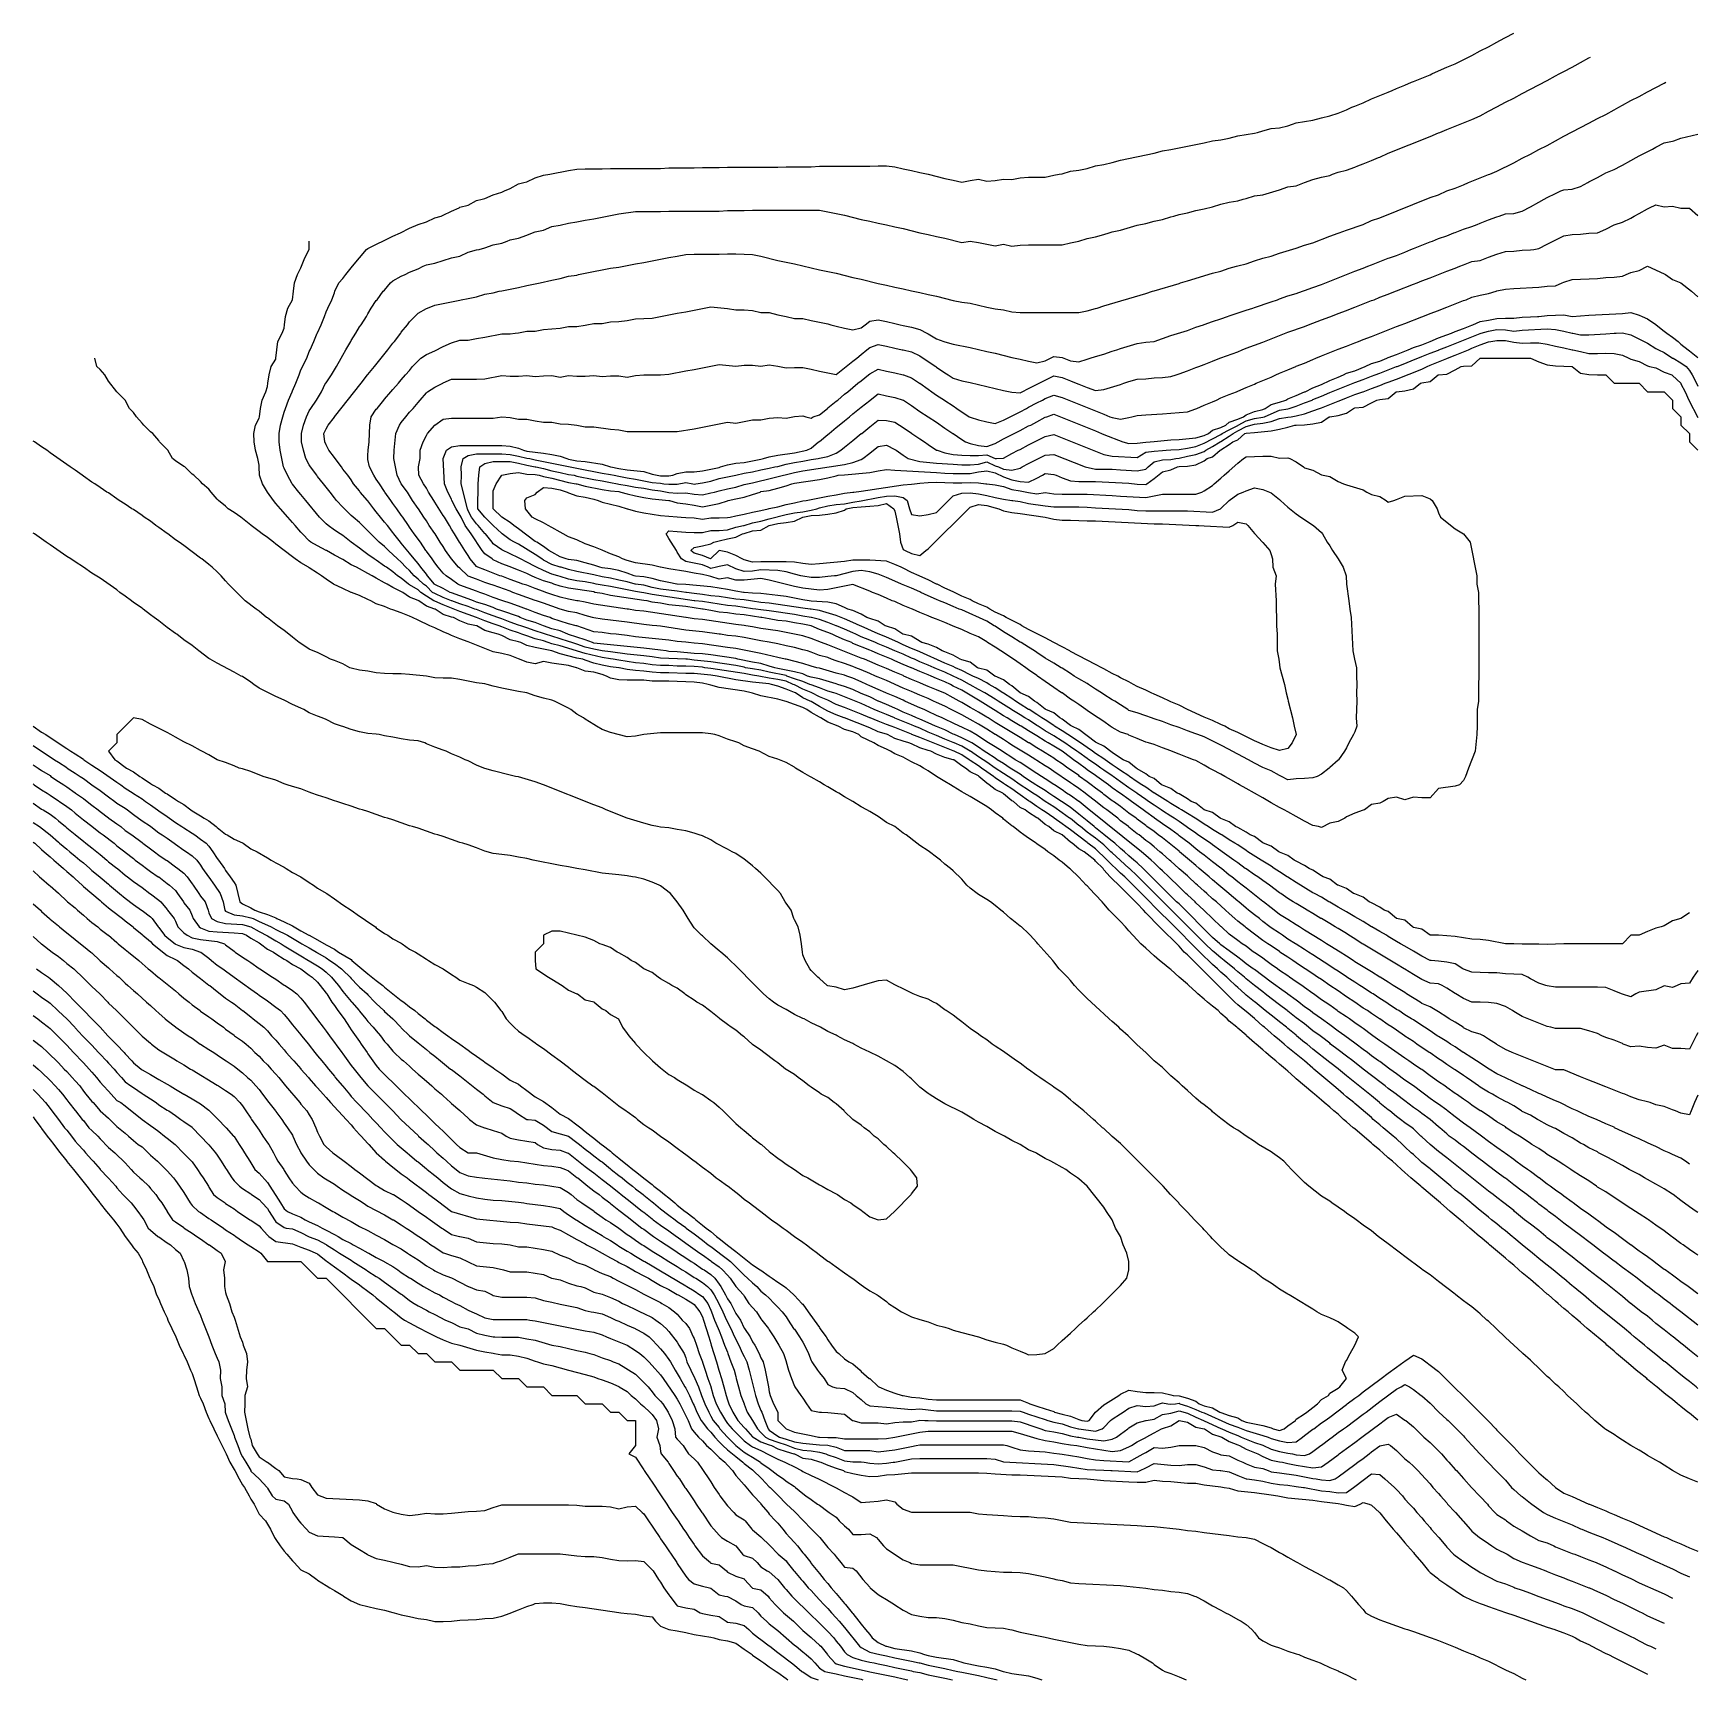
# Model space of a CAD drawing. Header units: inches. Extents: x 9010 to 12990, y 9010 to 12947.
import ezdxf

# ---------------------------------------------------------------- set-up
doc = ezdxf.new("R2010")
doc.units = ezdxf.units.IN
doc.header["$MEASUREMENT"] = 0
doc.layers.add('901', color=100, linetype='Continuous')

msp = doc.modelspace()

# ---------------------------------------------------------------- linework, layer by layer
at = {"layer": '901'}
for points in [[(12990, 9782, 4165), (12970, 9798, 4165), (12956, 9810, 4165), (12950, 9815, 4165), (12931, 9830, 4165), (12930, 9831, 4165), (12910, 9847, 4165), (12890, 9862, 4165), (12881, 9870, 4165), (12870, 9879, 4165), (12855, 9890, 4165), (12830, 9910, 4165), (12829, 9910, 4165), (12810, 9926, 4165), (12770, 9958, 4165), (12750, 9973, 4165), (12730, 9989, 4165), (12729, 9990, 4165), (12710, 10005, 4165), (12703, 10010, 4165), (12690, 10021, 4165), (12670, 10036, 4165), (12653, 10050, 4165), (12650, 10052, 4165), (12630, 10067, 4165), (12627, 10070, 4165), (12610, 10084, 4165), (12590, 10099, 4165), (12576, 10110, 4165), (12552, 10130, 4165), (12550, 10132, 4165), (12526, 10150, 4165), (12510, 10163, 4165), (12501, 10170, 4165), (12490, 10178, 4165), (12390, 10258, 4165), (12370, 10273, 4165), (12350, 10290, 4165), (12330, 10308, 4165), (12328, 10310, 4165), (12310, 10327, 4165), (12307, 10330, 4165), (12290, 10342, 4165), (12279, 10350, 4165), (12270, 10357, 4165), (12254, 10370, 4165), (12250, 10373, 4165), (12230, 10389, 4165), (12229, 10390, 4165), (12210, 10406, 4165), (12150, 10454, 4165), (12131, 10470, 4165), (12130, 10471, 4165), (12110, 10486, 4165), (12070, 10518, 4165), (12056, 10530, 4165), (12050, 10534, 4165), (12031, 10550, 4165), (12030, 10551, 4165), (12010, 10567, 4165), (12007, 10570, 4165), (11990, 10583, 4165), (11981, 10590, 4165), (11970, 10599, 4165), (11956, 10610, 4165), (11932, 10630, 4165), (11930, 10631, 4165), (11910, 10647, 4165), (11907, 10650, 4165), (11890, 10665, 4165), (11885, 10670, 4165), (11870, 10684, 4165), (11864, 10690, 4165), (11850, 10702, 4165), (11842, 10710, 4165), (11830, 10720, 4165), (11820, 10730, 4165), (11810, 10739, 4165), (11770, 10779, 4165), (11760, 10790, 4165), (11720, 10830, 4165), (11710, 10839, 4165), (11690, 10859, 4165), (11680, 10870, 4165), (11620, 10930, 4165), (11610, 10939, 4165), (11599, 10950, 4165), (11590, 10958, 4165), (11570, 10978, 4165), (11557, 10990, 4165), (11550, 10997, 4165), (11532, 11010, 4165), (11530, 11012, 4165), (11490, 11042, 4165), (11479, 11050, 4165), (11470, 11057, 4165), (11451, 11070, 4165), (11450, 11071, 4165), (11430, 11085, 4165), (11422, 11090, 4165), (11410, 11098, 4165), (11393, 11110, 4165), (11390, 11112, 4165), (11370, 11126, 4165), (11364, 11130, 4165), (11350, 11140, 4165), (11335, 11150, 4165), (11330, 11153, 4165), (11310, 11167, 4165), (11306, 11170, 4165), (11290, 11181, 4165), (11277, 11190, 4165), (11270, 11195, 4165), (11250, 11208, 4165), (11248, 11210, 4165), (11230, 11222, 4165), (11212, 11230, 4165), (11210, 11231, 4165), (11170, 11247, 4165), (11162, 11250, 4165), (11150, 11255, 4165), (11130, 11263, 4165), (11111, 11270, 4165), (11110, 11271, 4165), (11070, 11287, 4165), (11061, 11290, 4165), (11050, 11294, 4165), (11030, 11302, 4165), (11011, 11310, 4165), (11010, 11310, 4165), (10990, 11319, 4165), (10970, 11327, 4165), (10962, 11330, 4165), (10950, 11335, 4165), (10930, 11342, 4165), (10910, 11352, 4165), (10890, 11360, 4165), (10872, 11370, 4165), (10870, 11371, 4165), (10850, 11379, 4165), (10830, 11389, 4165), (10827, 11390, 4165), (10810, 11398, 4165), (10790, 11402, 4165), (10770, 11405, 4165), (10745, 11410, 4165), (10730, 11412, 4165), (10710, 11416, 4165), (10630, 11428, 4165), (10616, 11430, 4165), (10610, 11431, 4165), (10590, 11433, 4165), (10570, 11434, 4165), (10550, 11434, 4165), (10530, 11435, 4165), (10510, 11435, 4165), (10490, 11437, 4165), (10470, 11440, 4165), (10450, 11442, 4165), (10410, 11448, 4165), (10397, 11450, 4165), (10390, 11451, 4165), (10370, 11454, 4165), (10330, 11464, 4165), (10270, 11482, 4165), (10250, 11487, 4165), (10241, 11490, 4165), (10230, 11494, 4165), (10210, 11499, 4165), (10190, 11506, 4165), (10178, 11510, 4165), (10170, 11513, 4165), (10150, 11520, 4165), (10130, 11528, 4165), (10124, 11530, 4165), (10110, 11535, 4165), (10090, 11542, 4165), (10070, 11550, 4165), (10030, 11564, 4165), (9990, 11580, 4165), (9970, 11589, 4165), (9968, 11590, 4165), (9950, 11601, 4165), (9937, 11610, 4165), (9930, 11616, 4165), (9910, 11628, 4165), (9907, 11630, 4165), (9890, 11644, 4165), (9881, 11650, 4165), (9870, 11659, 4165), (9855, 11670, 4165), (9850, 11673, 4165), (9830, 11687, 4165), (9825, 11690, 4165), (9810, 11701, 4165), (9797, 11710, 4165), (9790, 11716, 4165), (9770, 11730, 4165), (9750, 11746, 4165), (9744, 11750, 4165), (9730, 11759, 4165), (9715, 11770, 4165), (9710, 11774, 4165), (9694, 11790, 4165), (9662, 11830, 4165), (9650, 11844, 4165), (9645, 11850, 4165), (9630, 11869, 4165), (9629, 11870, 4165), (9618, 11890, 4165), (9610, 11907, 4165), (9608, 11910, 4165), (9600, 11950, 4165), (9598, 11970, 4165), (9598, 11990, 4165), (9601, 12010, 4165), (9607, 12030, 4165), (9610, 12041, 4165), (9613, 12050, 4165), (9620, 12070, 4165), (9629, 12090, 4165), (9630, 12092, 4165), (9638, 12110, 4165), (9646, 12130, 4165), (9650, 12142, 4165), (9664, 12170, 4165), (9670, 12186, 4165), (9672, 12190, 4165), (9681, 12210, 4165), (9689, 12230, 4165), (9690, 12231, 4165), (9698, 12250, 4165), (9706, 12270, 4165), (9710, 12281, 4165), (9714, 12290, 4165), (9724, 12310, 4165), (9730, 12326, 4165), (9731, 12330, 4165), (9741, 12350, 4165), (9750, 12361, 4165), (9757, 12370, 4165), (9770, 12386, 4165), (9773, 12390, 4165), (9807, 12430, 4165), (9810, 12432, 4165), (9870, 12462, 4165), (9888, 12470, 4165), (9910, 12481, 4165), (9930, 12490, 4165), (9950, 12496, 4165), (9970, 12506, 4165), (9985, 12510, 4165), (9990, 12512, 4165), (10010, 12522, 4165), (10028, 12530, 4165), (10030, 12531, 4165), (10050, 12536, 4165), (10070, 12547, 4165), (10083, 12550, 4165), (10090, 12552, 4165), (10110, 12561, 4165), (10130, 12567, 4165), (10137, 12570, 4165), (10150, 12576, 4165), (10170, 12587, 4165), (10183, 12590, 4165), (10190, 12592, 4165), (10210, 12601, 4165), (10230, 12608, 4165), (10245, 12610, 4165), (10290, 12619, 4165), (10310, 12622, 4165), (10330, 12623, 4165), (10370, 12623, 4165), (10390, 12624, 4165), (10510, 12624, 4165), (10530, 12625, 4165), (10590, 12625, 4165), (10610, 12626, 4165), (10650, 12626, 4165), (10670, 12627, 4165), (10790, 12627, 4165), (10810, 12628, 4165), (10870, 12628, 4165), (10890, 12629, 4165), (11010, 12629, 4165), (11030, 12630, 4165), (11050, 12630, 4165), (11070, 12628, 4165), (11090, 12623, 4165), (11110, 12619, 4165), (11130, 12614, 4165), (11150, 12610, 4165), (11190, 12600, 4165), (11210, 12596, 4165), (11230, 12591, 4165), (11250, 12595, 4165), (11270, 12598, 4165), (11290, 12593, 4165), (11310, 12595, 4165), (11330, 12598, 4165), (11350, 12597, 4165), (11370, 12601, 4165), (11390, 12603, 4165), (11430, 12603, 4165), (11450, 12608, 4165), (11463, 12610, 4165), (11470, 12611, 4165), (11490, 12617, 4165), (11510, 12620, 4165), (11530, 12624, 4165), (11550, 12630, 4165), (11570, 12633, 4165), (11590, 12638, 4165), (11610, 12644, 4165), (11690, 12660, 4165), (11710, 12666, 4165), (11730, 12669, 4165), (11810, 12685, 4165), (11830, 12690, 4165), (11850, 12692, 4165), (11870, 12696, 4165), (11890, 12702, 4165), (11930, 12708, 4165), (11937, 12710, 4165), (11950, 12714, 4165), (11970, 12719, 4165), (11990, 12721, 4165), (12010, 12726, 4165), (12021, 12730, 4165), (12030, 12733, 4165), (12070, 12739, 4165), (12090, 12745, 4165), (12110, 12750, 4165), (12130, 12756, 4165), (12150, 12764, 4165), (12163, 12770, 4165), (12170, 12773, 4165), (12190, 12781, 4165), (12210, 12790, 4165), (12250, 12806, 4165), (12259, 12810, 4165), (12270, 12815, 4165), (12290, 12823, 4165), (12306, 12830, 4165), (12310, 12832, 4165), (12350, 12848, 4165), (12354, 12850, 4165), (12370, 12857, 4165), (12390, 12866, 4165), (12410, 12874, 4165), (12450, 12894, 4165), (12470, 12905, 4165), (12490, 12915, 4165), (12510, 12926, 4165), (12517, 12930, 4165), (12530, 12937, 4165), (12550, 12947, 4165)], [(12990, 9858, 4180), (12950, 9890, 4180), (12930, 9905, 4180), (12924, 9910, 4180), (12910, 9920, 4180), (12897, 9930, 4180), (12890, 9935, 4180), (12871, 9950, 4180), (12870, 9950, 4180), (12845, 9970, 4180), (12830, 9981, 4180), (12810, 9996, 4180), (12792, 10010, 4180), (12790, 10011, 4180), (12770, 10026, 4180), (12765, 10030, 4180), (12750, 10041, 4180), (12739, 10050, 4180), (12730, 10057, 4180), (12713, 10070, 4180), (12710, 10072, 4180), (12670, 10102, 4180), (12650, 10118, 4180), (12633, 10130, 4180), (12630, 10133, 4180), (12610, 10147, 4180), (12607, 10150, 4180), (12590, 10163, 4180), (12581, 10170, 4180), (12570, 10178, 4180), (12550, 10193, 4180), (12530, 10209, 4180), (12528, 10210, 4180), (12510, 10224, 4180), (12490, 10239, 4180), (12475, 10250, 4180), (12470, 10254, 4180), (12450, 10269, 4180), (12449, 10270, 4180), (12430, 10285, 4180), (12423, 10290, 4180), (12410, 10300, 4180), (12396, 10310, 4180), (12390, 10315, 4180), (12373, 10330, 4180), (12370, 10332, 4180), (12350, 10350, 4180), (12330, 10364, 4180), (12322, 10370, 4180), (12310, 10378, 4180), (12290, 10394, 4180), (12270, 10409, 4180), (12269, 10410, 4180), (12250, 10424, 4180), (12243, 10430, 4180), (12230, 10440, 4180), (12216, 10450, 4180), (12210, 10455, 4180), (12190, 10470, 4180), (12165, 10490, 4180), (12150, 10501, 4180), (12130, 10516, 4180), (12112, 10530, 4180), (12110, 10532, 4180), (12090, 10547, 4180), (12087, 10550, 4180), (12070, 10562, 4180), (12050, 10578, 4180), (12030, 10593, 4180), (12010, 10609, 4180), (12008, 10610, 4180), (11990, 10624, 4180), (11970, 10639, 4180), (11956, 10650, 4180), (11950, 10655, 4180), (11930, 10670, 4180), (11910, 10686, 4180), (11906, 10690, 4180), (11890, 10703, 4180), (11882, 10710, 4180), (11858, 10730, 4180), (11850, 10736, 4180), (11834, 10750, 4180), (11830, 10753, 4180), (11812, 10770, 4180), (11650, 10932, 4180), (11631, 10950, 4180), (11630, 10951, 4180), (11610, 10969, 4180), (11609, 10970, 4180), (11590, 10987, 4180), (11587, 10990, 4180), (11570, 11006, 4180), (11550, 11022, 4180), (11539, 11030, 4180), (11530, 11037, 4180), (11514, 11050, 4180), (11510, 11053, 4180), (11490, 11069, 4180), (11488, 11070, 4180), (11470, 11083, 4180), (11450, 11097, 4180), (11430, 11110, 4180), (11410, 11124, 4180), (11400, 11130, 4180), (11390, 11137, 4180), (11370, 11150, 4180), (11350, 11164, 4180), (11341, 11170, 4180), (11330, 11177, 4180), (11310, 11190, 4180), (11290, 11204, 4180), (11281, 11210, 4180), (11270, 11217, 4180), (11251, 11230, 4180), (11250, 11230, 4180), (11230, 11242, 4180), (11212, 11250, 4180), (11210, 11251, 4180), (11190, 11259, 4180), (11170, 11268, 4180), (11150, 11276, 4180), (11130, 11285, 4180), (11117, 11290, 4180), (11110, 11293, 4180), (11070, 11309, 4180), (11069, 11310, 4180), (11050, 11318, 4180), (11030, 11326, 4180), (11021, 11330, 4180), (11010, 11335, 4180), (10990, 11344, 4180), (10930, 11368, 4180), (10924, 11370, 4180), (10910, 11374, 4180), (10890, 11382, 4180), (10870, 11389, 4180), (10867, 11390, 4180), (10850, 11397, 4180), (10830, 11403, 4180), (10812, 11410, 4180), (10810, 11411, 4180), (10770, 11419, 4180), (10750, 11424, 4180), (10730, 11427, 4180), (10713, 11430, 4180), (10710, 11431, 4180), (10690, 11435, 4180), (10630, 11444, 4180), (10590, 11448, 4180), (10574, 11450, 4180), (10570, 11450, 4180), (10510, 11453, 4180), (10490, 11456, 4180), (10470, 11458, 4180), (10430, 11462, 4180), (10390, 11468, 4180), (10370, 11470, 4180), (10350, 11474, 4180), (10330, 11479, 4180), (10310, 11486, 4180), (10298, 11490, 4180), (10290, 11493, 4180), (10250, 11505, 4180), (10235, 11510, 4180), (10230, 11512, 4180), (10210, 11518, 4180), (10190, 11525, 4180), (10176, 11530, 4180), (10170, 11532, 4180), (10150, 11539, 4180), (10130, 11547, 4180), (10121, 11550, 4180), (10110, 11554, 4180), (10090, 11561, 4180), (10070, 11569, 4180), (10066, 11570, 4180), (10050, 11576, 4180), (10030, 11583, 4180), (10011, 11590, 4180), (10010, 11590, 4180), (9990, 11598, 4180), (9970, 11607, 4180), (9965, 11610, 4180), (9950, 11625, 4180), (9943, 11630, 4180), (9930, 11642, 4180), (9921, 11650, 4180), (9910, 11662, 4180), (9901, 11670, 4180), (9890, 11682, 4180), (9881, 11690, 4180), (9859, 11710, 4180), (9850, 11720, 4180), (9837, 11730, 4180), (9790, 11777, 4180), (9775, 11790, 4180), (9770, 11794, 4180), (9750, 11814, 4180), (9735, 11830, 4180), (9730, 11836, 4180), (9720, 11850, 4180), (9710, 11862, 4180), (9704, 11870, 4180), (9690, 11887, 4180), (9688, 11890, 4180), (9673, 11910, 4180), (9670, 11915, 4180), (9662, 11930, 4180), (9656, 11950, 4180), (9651, 11970, 4180), (9651, 11990, 4180), (9656, 12010, 4180), (9663, 12030, 4180), (9670, 12044, 4180), (9674, 12050, 4180), (9687, 12070, 4180), (9699, 12090, 4180), (9709, 12110, 4180), (9710, 12111, 4180), (9723, 12130, 4180), (9730, 12142, 4180), (9735, 12150, 4180), (9746, 12170, 4180), (9750, 12177, 4180), (9757, 12190, 4180), (9769, 12210, 4180), (9770, 12212, 4180), (9781, 12230, 4180), (9790, 12245, 4180), (9794, 12250, 4180), (9807, 12270, 4180), (9810, 12276, 4180), (9818, 12290, 4180), (9830, 12308, 4180), (9832, 12310, 4180), (9847, 12330, 4180), (9850, 12333, 4180), (9864, 12350, 4180), (9870, 12355, 4180), (9890, 12366, 4180), (9899, 12370, 4180), (9910, 12376, 4180), (9930, 12384, 4180), (9942, 12390, 4180), (9950, 12393, 4180), (9970, 12397, 4180), (9990, 12404, 4180), (10010, 12410, 4180), (10030, 12414, 4180), (10050, 12424, 4180), (10070, 12429, 4180), (10076, 12430, 4180), (10090, 12434, 4180), (10110, 12441, 4180), (10130, 12445, 4180), (10143, 12450, 4180), (10150, 12453, 4180), (10170, 12457, 4180), (10190, 12464, 4180), (10204, 12470, 4180), (10210, 12472, 4180), (10230, 12476, 4180), (10250, 12485, 4180), (10270, 12488, 4180), (10290, 12493, 4180), (10310, 12496, 4180), (10330, 12500, 4180), (10350, 12503, 4180), (10410, 12515, 4180), (10450, 12521, 4180), (10510, 12521, 4180), (10530, 12522, 4180), (10650, 12522, 4180), (10670, 12523, 4180), (10710, 12523, 4180), (10730, 12524, 4180), (10890, 12524, 4180), (10950, 12512, 4180), (10990, 12502, 4180), (11010, 12498, 4180), (11030, 12493, 4180), (11050, 12489, 4180), (11070, 12484, 4180), (11090, 12480, 4180), (11130, 12470, 4180), (11150, 12466, 4180), (11170, 12461, 4180), (11190, 12457, 4180), (11230, 12447, 4180), (11250, 12450, 4180), (11270, 12447, 4180), (11310, 12439, 4180), (11330, 12443, 4180), (11350, 12438, 4180), (11370, 12440, 4180), (11390, 12441, 4180), (11470, 12441, 4180), (11490, 12446, 4180), (11510, 12450, 4180), (11530, 12456, 4180), (11550, 12460, 4180), (11570, 12466, 4180), (11583, 12470, 4180), (11590, 12472, 4180), (11610, 12476, 4180), (11650, 12488, 4180), (11670, 12492, 4180), (11690, 12498, 4180), (11710, 12502, 4180), (11730, 12508, 4180), (11737, 12510, 4180), (11750, 12514, 4180), (11770, 12518, 4180), (11790, 12523, 4180), (11810, 12527, 4180), (11830, 12532, 4180), (11850, 12538, 4180), (11870, 12543, 4180), (11890, 12546, 4180), (11903, 12550, 4180), (11910, 12552, 4180), (11930, 12558, 4180), (11950, 12561, 4180), (11990, 12573, 4180), (12010, 12580, 4180), (12030, 12582, 4180), (12050, 12590, 4180), (12070, 12597, 4180), (12090, 12603, 4180), (12110, 12607, 4180), (12117, 12610, 4180), (12130, 12615, 4180), (12150, 12620, 4180), (12170, 12627, 4180), (12177, 12630, 4180), (12190, 12635, 4180), (12210, 12643, 4180), (12227, 12650, 4180), (12230, 12651, 4180), (12250, 12660, 4180), (12350, 12700, 4180), (12370, 12709, 4180), (12373, 12710, 4180), (12390, 12717, 4180), (12410, 12725, 4180), (12422, 12730, 4180), (12430, 12733, 4180), (12450, 12741, 4180), (12470, 12750, 4180), (12490, 12761, 4180), (12510, 12771, 4180), (12530, 12782, 4180), (12550, 12792, 4180), (12570, 12803, 4180), (12590, 12813, 4180), (12610, 12824, 4180), (12630, 12834, 4180), (12650, 12845, 4180), (12659, 12850, 4180), (12670, 12856, 4180), (12690, 12866, 4180), (12697, 12870, 4180), (12710, 12877, 4180), (12730, 12888, 4180), (12734, 12890, 4180)], [(12990, 9933, 4195), (12970, 9948, 4195), (12967, 9950, 4195), (12950, 9962, 4195), (12939, 9970, 4195), (12930, 9977, 4195), (12912, 9990, 4195), (12910, 9991, 4195), (12890, 10006, 4195), (12885, 10010, 4195), (12870, 10021, 4195), (12857, 10030, 4195), (12850, 10035, 4195), (12830, 10050, 4195), (12829, 10050, 4195), (12810, 10064, 4195), (12790, 10079, 4195), (12774, 10090, 4195), (12750, 10108, 4195), (12748, 10110, 4195), (12730, 10123, 4195), (12710, 10137, 4195), (12692, 10150, 4195), (12690, 10152, 4195), (12670, 10166, 4195), (12665, 10170, 4195), (12650, 10181, 4195), (12637, 10190, 4195), (12630, 10195, 4195), (12611, 10210, 4195), (12610, 10210, 4195), (12590, 10225, 4195), (12583, 10230, 4195), (12570, 10239, 4195), (12555, 10250, 4195), (12550, 10254, 4195), (12530, 10268, 4195), (12528, 10270, 4195), (12510, 10283, 4195), (12490, 10297, 4195), (12473, 10310, 4195), (12470, 10312, 4195), (12446, 10330, 4195), (12430, 10341, 4195), (12410, 10356, 4195), (12392, 10370, 4195), (12390, 10372, 4195), (12370, 10386, 4195), (12364, 10390, 4195), (12350, 10400, 4195), (12337, 10410, 4195), (12330, 10415, 4195), (12310, 10430, 4195), (12290, 10444, 4195), (12270, 10459, 4195), (12254, 10470, 4195), (12230, 10488, 4195), (12227, 10490, 4195), (12210, 10502, 4195), (12200, 10510, 4195), (12190, 10517, 4195), (12173, 10530, 4195), (12170, 10532, 4195), (12146, 10550, 4195), (12130, 10561, 4195), (12110, 10576, 4195), (12090, 10590, 4195), (12070, 10605, 4195), (12063, 10610, 4195), (12050, 10619, 4195), (12036, 10630, 4195), (12030, 10635, 4195), (12010, 10649, 4195), (12009, 10650, 4195), (11990, 10664, 4195), (11981, 10670, 4195), (11970, 10678, 4195), (11930, 10708, 4195), (11927, 10710, 4195), (11910, 10722, 4195), (11901, 10730, 4195), (11890, 10738, 4195), (11870, 10753, 4195), (11850, 10767, 4195), (11847, 10770, 4195), (11830, 10785, 4195), (11750, 10865, 4195), (11744, 10870, 4195), (11664, 10950, 4195), (11650, 10963, 4195), (11642, 10970, 4195), (11630, 10980, 4195), (11619, 10990, 4195), (11610, 10998, 4195), (11596, 11010, 4195), (11590, 11015, 4195), (11571, 11030, 4195), (11570, 11031, 4195), (11550, 11047, 4195), (11547, 11050, 4195), (11530, 11064, 4195), (11522, 11070, 4195), (11510, 11080, 4195), (11497, 11090, 4195), (11490, 11096, 4195), (11470, 11109, 4195), (11469, 11110, 4195), (11450, 11122, 4195), (11438, 11130, 4195), (11430, 11136, 4195), (11410, 11148, 4195), (11407, 11150, 4195), (11390, 11161, 4195), (11377, 11170, 4195), (11370, 11175, 4195), (11350, 11187, 4195), (11346, 11190, 4195), (11330, 11201, 4195), (11315, 11210, 4195), (11310, 11214, 4195), (11290, 11226, 4195), (11284, 11230, 4195), (11270, 11240, 4195), (11254, 11250, 4195), (11230, 11262, 4195), (11213, 11270, 4195), (11210, 11271, 4195), (11190, 11281, 4195), (11170, 11289, 4195), (11167, 11290, 4195), (11150, 11298, 4195), (11130, 11307, 4195), (11122, 11310, 4195), (11110, 11316, 4195), (11090, 11324, 4195), (11077, 11330, 4195), (11070, 11333, 4195), (11050, 11342, 4195), (11031, 11350, 4195), (11030, 11350, 4195), (11010, 11360, 4195), (10990, 11368, 4195), (10970, 11378, 4195), (10950, 11385, 4195), (10934, 11390, 4195), (10930, 11391, 4195), (10890, 11403, 4195), (10870, 11407, 4195), (10861, 11410, 4195), (10850, 11415, 4195), (10830, 11420, 4195), (10790, 11428, 4195), (10783, 11430, 4195), (10770, 11434, 4195), (10750, 11440, 4195), (10730, 11443, 4195), (10695, 11450, 4195), (10690, 11452, 4195), (10630, 11461, 4195), (10610, 11463, 4195), (10590, 11464, 4195), (10550, 11468, 4195), (10530, 11469, 4195), (10523, 11470, 4195), (10510, 11472, 4195), (10490, 11474, 4195), (10470, 11477, 4195), (10350, 11489, 4195), (10347, 11490, 4195), (10330, 11497, 4195), (10290, 11509, 4195), (10288, 11510, 4195), (10270, 11518, 4195), (10250, 11523, 4195), (10230, 11530, 4195), (10210, 11538, 4195), (10190, 11544, 4195), (10174, 11550, 4195), (10170, 11552, 4195), (10130, 11566, 4195), (10118, 11570, 4195), (10110, 11574, 4195), (10090, 11581, 4195), (10070, 11587, 4195), (10063, 11590, 4195), (10050, 11595, 4195), (10010, 11609, 4195), (10007, 11610, 4195), (9990, 11619, 4195), (9970, 11629, 4195), (9969, 11630, 4195), (9953, 11650, 4195), (9950, 11654, 4195), (9937, 11670, 4195), (9930, 11679, 4195), (9921, 11690, 4195), (9910, 11704, 4195), (9890, 11728, 4195), (9888, 11730, 4195), (9872, 11750, 4195), (9870, 11753, 4195), (9857, 11770, 4195), (9850, 11778, 4195), (9840, 11790, 4195), (9830, 11803, 4195), (9824, 11810, 4195), (9810, 11829, 4195), (9809, 11830, 4195), (9792, 11850, 4195), (9790, 11853, 4195), (9776, 11870, 4195), (9770, 11879, 4195), (9762, 11890, 4195), (9750, 11905, 4195), (9747, 11910, 4195), (9732, 11930, 4195), (9730, 11933, 4195), (9717, 11950, 4195), (9710, 11963, 4195), (9707, 11970, 4195), (9705, 11990, 4195), (9710, 12001, 4195), (9715, 12010, 4195), (9730, 12029, 4195), (9730, 12030, 4195), (9794, 12110, 4195), (9809, 12130, 4195), (9810, 12131, 4195), (9826, 12150, 4195), (9858, 12190, 4195), (9870, 12206, 4195), (9874, 12210, 4195), (9889, 12230, 4195), (9890, 12232, 4195), (9905, 12250, 4195), (9910, 12257, 4195), (9922, 12270, 4195), (9930, 12278, 4195), (9950, 12289, 4195), (9953, 12290, 4195), (9970, 12297, 4195), (10030, 12309, 4195), (10033, 12310, 4195), (10050, 12313, 4195), (10070, 12317, 4195), (10090, 12323, 4195), (10110, 12326, 4195), (10124, 12330, 4195), (10130, 12331, 4195), (10170, 12339, 4195), (10190, 12344, 4195), (10210, 12348, 4195), (10222, 12350, 4195), (10250, 12357, 4195), (10270, 12361, 4195), (10290, 12366, 4195), (10310, 12369, 4195), (10314, 12370, 4195), (10330, 12373, 4195), (10390, 12385, 4195), (10410, 12388, 4195), (10450, 12396, 4195), (10470, 12399, 4195), (10510, 12407, 4195), (10526, 12410, 4195), (10530, 12411, 4195), (10550, 12414, 4195), (10570, 12418, 4195), (10590, 12419, 4195), (10650, 12419, 4195), (10670, 12420, 4195), (10690, 12420, 4195), (10730, 12418, 4195), (10750, 12414, 4195), (10790, 12404, 4195), (10830, 12396, 4195), (10890, 12381, 4195), (10930, 12373, 4195), (10970, 12363, 4195), (10990, 12359, 4195), (11030, 12349, 4195), (11050, 12345, 4195), (11070, 12340, 4195), (11090, 12336, 4195), (11110, 12331, 4195), (11130, 12327, 4195), (11150, 12322, 4195), (11170, 12318, 4195), (11210, 12308, 4195), (11230, 12304, 4195), (11250, 12302, 4195), (11290, 12292, 4195), (11310, 12288, 4195), (11330, 12286, 4195), (11350, 12281, 4195), (11370, 12279, 4195), (11510, 12279, 4195), (11530, 12283, 4195), (11550, 12289, 4195), (11554, 12290, 4195), (11570, 12295, 4195), (11670, 12325, 4195), (11686, 12330, 4195), (11690, 12331, 4195), (11750, 12349, 4195), (11753, 12350, 4195), (11770, 12355, 4195), (11830, 12373, 4195), (11850, 12378, 4195), (11870, 12385, 4195), (11887, 12390, 4195), (11890, 12391, 4195), (11910, 12396, 4195), (11930, 12403, 4195), (11950, 12409, 4195), (11970, 12414, 4195), (11990, 12421, 4195), (12030, 12433, 4195), (12050, 12440, 4195), (12070, 12446, 4195), (12110, 12462, 4195), (12130, 12469, 4195), (12133, 12470, 4195), (12150, 12476, 4195), (12190, 12490, 4195), (12210, 12499, 4195), (12230, 12506, 4195), (12350, 12554, 4195), (12370, 12561, 4195), (12390, 12570, 4195), (12410, 12577, 4195), (12430, 12585, 4195), (12442, 12590, 4195), (12450, 12593, 4195), (12490, 12609, 4195), (12493, 12610, 4195), (12510, 12617, 4195), (12550, 12637, 4195), (12570, 12648, 4195), (12590, 12658, 4195), (12610, 12669, 4195), (12630, 12679, 4195), (12670, 12701, 4195), (12690, 12711, 4195), (12710, 12722, 4195), (12730, 12732, 4195), (12750, 12743, 4195), (12770, 12753, 4195), (12790, 12764, 4195), (12801, 12770, 4195), (12810, 12775, 4195), (12830, 12786, 4195), (12850, 12796, 4195), (12870, 12807, 4195), (12890, 12817, 4195), (12910, 12828, 4195), (12914, 12830, 4195)], [(12990, 10025, 4210), (12983, 10030, 4210), (12970, 10039, 4210), (12955, 10050, 4210), (12950, 10053, 4210), (12930, 10068, 4210), (12927, 10070, 4210), (12910, 10083, 4210), (12890, 10097, 4210), (12872, 10110, 4210), (12870, 10111, 4210), (12850, 10124, 4210), (12841, 10130, 4210), (12830, 10137, 4210), (12790, 10163, 4210), (12770, 10177, 4210), (12750, 10188, 4210), (12748, 10190, 4210), (12730, 10203, 4210), (12718, 10210, 4210), (12710, 10215, 4210), (12690, 10228, 4210), (12687, 10230, 4210), (12670, 10241, 4210), (12656, 10250, 4210), (12650, 10254, 4210), (12630, 10266, 4210), (12625, 10270, 4210), (12610, 10280, 4210), (12593, 10290, 4210), (12590, 10292, 4210), (12570, 10306, 4210), (12564, 10310, 4210), (12550, 10318, 4210), (12532, 10330, 4210), (12530, 10332, 4210), (12510, 10344, 4210), (12502, 10350, 4210), (12490, 10358, 4210), (12471, 10370, 4210), (12470, 10370, 4210), (12450, 10384, 4210), (12442, 10390, 4210), (12430, 10398, 4210), (12413, 10410, 4210), (12410, 10412, 4210), (12390, 10426, 4210), (12385, 10430, 4210), (12370, 10440, 4210), (12356, 10450, 4210), (12350, 10454, 4210), (12330, 10469, 4210), (12328, 10470, 4210), (12310, 10482, 4210), (12299, 10490, 4210), (12290, 10496, 4210), (12250, 10524, 4210), (12242, 10530, 4210), (12230, 10538, 4210), (12213, 10550, 4210), (12210, 10552, 4210), (12190, 10567, 4210), (12185, 10570, 4210), (12170, 10581, 4210), (12157, 10590, 4210), (12150, 10595, 4210), (12130, 10608, 4210), (12128, 10610, 4210), (12110, 10623, 4210), (12099, 10630, 4210), (12090, 10636, 4210), (12071, 10650, 4210), (12070, 10651, 4210), (12050, 10665, 4210), (12043, 10670, 4210), (12030, 10679, 4210), (12014, 10690, 4210), (12010, 10693, 4210), (11990, 10706, 4210), (11985, 10710, 4210), (11970, 10720, 4210), (11957, 10730, 4210), (11950, 10735, 4210), (11930, 10749, 4210), (11928, 10750, 4210), (11910, 10764, 4210), (11901, 10770, 4210), (11890, 10778, 4210), (11870, 10793, 4210), (11851, 10810, 4210), (11850, 10811, 4210), (11810, 10849, 4210), (11809, 10850, 4210), (11790, 10868, 4210), (11788, 10870, 4210), (11770, 10887, 4210), (11766, 10890, 4210), (11746, 10910, 4210), (11730, 10925, 4210), (11725, 10930, 4210), (11710, 10944, 4210), (11704, 10950, 4210), (11690, 10963, 4210), (11683, 10970, 4210), (11670, 10981, 4210), (11660, 10990, 4210), (11530, 11094, 4210), (11511, 11110, 4210), (11510, 11110, 4210), (11490, 11124, 4210), (11481, 11130, 4210), (11470, 11138, 4210), (11452, 11150, 4210), (11450, 11151, 4210), (11430, 11164, 4210), (11421, 11170, 4210), (11410, 11177, 4210), (11370, 11203, 4210), (11358, 11210, 4210), (11350, 11215, 4210), (11330, 11228, 4210), (11327, 11230, 4210), (11310, 11241, 4210), (11290, 11253, 4210), (11270, 11266, 4210), (11264, 11270, 4210), (11250, 11278, 4210), (11230, 11288, 4210), (11225, 11290, 4210), (11210, 11297, 4210), (11190, 11307, 4210), (11183, 11310, 4210), (11170, 11316, 4210), (11150, 11325, 4210), (11140, 11330, 4210), (11130, 11334, 4210), (11110, 11343, 4210), (11094, 11350, 4210), (11090, 11352, 4210), (11070, 11361, 4210), (11050, 11369, 4210), (11049, 11370, 4210), (11030, 11378, 4210), (11010, 11387, 4210), (11003, 11390, 4210), (10990, 11396, 4210), (10970, 11405, 4210), (10955, 11410, 4210), (10950, 11412, 4210), (10930, 11417, 4210), (10890, 11429, 4210), (10884, 11430, 4210), (10870, 11434, 4210), (10850, 11440, 4210), (10810, 11450, 4210), (10808, 11450, 4210), (10790, 11454, 4210), (10750, 11464, 4210), (10690, 11476, 4210), (10670, 11478, 4210), (10610, 11487, 4210), (10590, 11489, 4210), (10577, 11490, 4210), (10570, 11491, 4210), (10550, 11493, 4210), (10530, 11496, 4210), (10450, 11504, 4210), (10430, 11507, 4210), (10410, 11509, 4210), (10404, 11510, 4210), (10390, 11511, 4210), (10370, 11514, 4210), (10350, 11516, 4210), (10310, 11530, 4210), (10308, 11530, 4210), (10290, 11535, 4210), (10270, 11541, 4210), (10250, 11548, 4210), (10246, 11550, 4210), (10230, 11555, 4210), (10210, 11562, 4210), (10190, 11570, 4210), (10189, 11570, 4210), (10170, 11577, 4210), (10150, 11584, 4210), (10133, 11590, 4210), (10130, 11591, 4210), (10110, 11598, 4210), (10090, 11606, 4210), (10078, 11610, 4210), (10070, 11613, 4210), (10030, 11627, 4210), (10025, 11630, 4210), (10010, 11641, 4210), (9997, 11650, 4210), (9990, 11656, 4210), (9978, 11670, 4210), (9970, 11681, 4210), (9964, 11690, 4210), (9950, 11709, 4210), (9949, 11710, 4210), (9936, 11730, 4210), (9921, 11750, 4210), (9910, 11766, 4210), (9907, 11770, 4210), (9894, 11790, 4210), (9890, 11795, 4210), (9879, 11810, 4210), (9870, 11823, 4210), (9865, 11830, 4210), (9851, 11850, 4210), (9850, 11851, 4210), (9838, 11870, 4210), (9830, 11881, 4210), (9824, 11890, 4210), (9814, 11910, 4210), (9810, 11928, 4210), (9810, 11937, 4210), (9811, 11950, 4210), (9813, 11970, 4210), (9815, 12010, 4210), (9818, 12030, 4210), (9830, 12048, 4210), (9832, 12050, 4210), (9848, 12070, 4210), (9850, 12072, 4210), (9865, 12090, 4210), (9870, 12095, 4210), (9883, 12110, 4210), (9890, 12118, 4210), (9900, 12130, 4210), (9910, 12141, 4210), (9917, 12150, 4210), (9930, 12164, 4210), (9937, 12170, 4210), (9950, 12179, 4210), (9970, 12188, 4210), (9990, 12198, 4210), (10010, 12207, 4210), (10030, 12213, 4210), (10050, 12213, 4210), (10070, 12217, 4210), (10090, 12220, 4210), (10130, 12228, 4210), (10150, 12228, 4210), (10162, 12230, 4210), (10170, 12231, 4210), (10190, 12235, 4210), (10210, 12235, 4210), (10230, 12239, 4210), (10250, 12240, 4210), (10270, 12242, 4210), (10290, 12246, 4210), (10310, 12246, 4210), (10330, 12249, 4210), (10334, 12250, 4210), (10350, 12253, 4210), (10370, 12253, 4210), (10390, 12257, 4210), (10410, 12258, 4210), (10430, 12260, 4210), (10450, 12264, 4210), (10490, 12266, 4210), (10550, 12278, 4210), (10570, 12281, 4210), (10630, 12293, 4210), (10670, 12289, 4210), (10690, 12286, 4210), (10710, 12286, 4210), (10730, 12284, 4210), (10750, 12279, 4210), (10770, 12279, 4210), (10790, 12274, 4210), (10810, 12270, 4210), (10830, 12265, 4210), (10850, 12265, 4210), (10870, 12260, 4210), (10910, 12252, 4210), (10917, 12250, 4210), (10930, 12247, 4210), (10950, 12242, 4210), (10970, 12238, 4210), (10990, 12243, 4210), (10999, 12250, 4210), (11010, 12259, 4210), (11030, 12262, 4210), (11050, 12258, 4210), (11070, 12253, 4210), (11083, 12250, 4210), (11090, 12248, 4210), (11110, 12244, 4210), (11130, 12239, 4210), (11147, 12230, 4210), (11150, 12228, 4210), (11170, 12216, 4210), (11187, 12210, 4210), (11190, 12209, 4210), (11210, 12204, 4210), (11250, 12196, 4210), (11290, 12186, 4210), (11310, 12182, 4210), (11350, 12172, 4210), (11370, 12168, 4210), (11390, 12163, 4210), (11410, 12159, 4210), (11430, 12164, 4210), (11450, 12174, 4210), (11470, 12172, 4210), (11490, 12164, 4210), (11510, 12161, 4210), (11530, 12168, 4210), (11537, 12170, 4210), (11550, 12174, 4210), (11570, 12180, 4210), (11590, 12187, 4210), (11601, 12190, 4210), (11610, 12193, 4210), (11650, 12205, 4210), (11670, 12208, 4210), (11690, 12210, 4210), (11730, 12224, 4210), (11770, 12236, 4210), (11790, 12244, 4210), (11808, 12250, 4210), (11810, 12251, 4210), (11830, 12258, 4210), (11850, 12264, 4210), (11866, 12270, 4210), (11870, 12271, 4210), (11910, 12285, 4210), (11926, 12290, 4210), (11930, 12291, 4210), (11970, 12305, 4210), (11985, 12310, 4210), (11990, 12312, 4210), (12010, 12319, 4210), (12030, 12325, 4210), (12045, 12330, 4210), (12050, 12332, 4210), (12070, 12339, 4210), (12090, 12346, 4210), (12170, 12378, 4210), (12190, 12385, 4210), (12201, 12390, 4210), (12210, 12393, 4210), (12250, 12409, 4210), (12253, 12410, 4210), (12270, 12416, 4210), (12290, 12424, 4210), (12304, 12430, 4210), (12310, 12432, 4210), (12350, 12448, 4210), (12356, 12450, 4210), (12370, 12456, 4210), (12390, 12463, 4210), (12407, 12470, 4210), (12410, 12471, 4210), (12430, 12479, 4210), (12450, 12485, 4210), (12463, 12490, 4210), (12470, 12493, 4210), (12490, 12501, 4210), (12510, 12508, 4210), (12515, 12510, 4210), (12530, 12515, 4210), (12550, 12516, 4210), (12570, 12522, 4210), (12590, 12532, 4210), (12610, 12543, 4210), (12623, 12550, 4210), (12630, 12554, 4210), (12650, 12564, 4210), (12663, 12570, 4210), (12670, 12573, 4210), (12690, 12574, 4210), (12710, 12581, 4210), (12727, 12590, 4210), (12730, 12592, 4210), (12750, 12602, 4210), (12765, 12610, 4210), (12770, 12613, 4210), (12790, 12621, 4210), (12807, 12630, 4210), (12810, 12632, 4210), (12830, 12643, 4210), (12843, 12650, 4210), (12850, 12654, 4210), (12882, 12670, 4210), (12890, 12675, 4210), (12910, 12685, 4210), (12930, 12689, 4210), (12933, 12690, 4210), (12950, 12696, 4210), (12990, 12706, 4210)], [(12990, 10127, 4225), (12986, 10130, 4225), (12970, 10141, 4225), (12950, 10156, 4225), (12931, 10170, 4225), (12930, 10171, 4225), (12910, 10184, 4225), (12899, 10190, 4225), (12890, 10195, 4225), (12870, 10206, 4225), (12863, 10210, 4225), (12850, 10218, 4225), (12826, 10230, 4225), (12810, 10240, 4225), (12791, 10250, 4225), (12790, 10251, 4225), (12770, 10261, 4225), (12753, 10270, 4225), (12750, 10272, 4225), (12730, 10282, 4225), (12717, 10290, 4225), (12710, 10293, 4225), (12690, 10306, 4225), (12670, 10316, 4225), (12650, 10328, 4225), (12645, 10330, 4225), (12630, 10337, 4225), (12610, 10348, 4225), (12607, 10350, 4225), (12590, 10360, 4225), (12570, 10369, 4225), (12569, 10370, 4225), (12550, 10382, 4225), (12536, 10390, 4225), (12530, 10393, 4225), (12510, 10404, 4225), (12499, 10410, 4225), (12490, 10415, 4225), (12470, 10427, 4225), (12466, 10430, 4225), (12450, 10441, 4225), (12437, 10450, 4225), (12430, 10455, 4225), (12410, 10468, 4225), (12407, 10470, 4225), (12390, 10481, 4225), (12378, 10490, 4225), (12370, 10495, 4225), (12350, 10509, 4225), (12348, 10510, 4225), (12318, 10530, 4225), (12310, 10536, 4225), (12290, 10549, 4225), (12289, 10550, 4225), (12270, 10563, 4225), (12259, 10570, 4225), (12250, 10576, 4225), (12230, 10590, 4225), (12229, 10590, 4225), (12210, 10603, 4225), (12200, 10610, 4225), (12190, 10616, 4225), (12170, 10630, 4225), (12150, 10643, 4225), (12130, 10657, 4225), (12110, 10670, 4225), (12090, 10684, 4225), (12081, 10690, 4225), (12070, 10698, 4225), (12051, 10710, 4225), (12050, 10711, 4225), (12030, 10724, 4225), (12022, 10730, 4225), (12010, 10738, 4225), (11991, 10750, 4225), (11990, 10751, 4225), (11970, 10765, 4225), (11962, 10770, 4225), (11950, 10778, 4225), (11910, 10808, 4225), (11908, 10810, 4225), (11890, 10824, 4225), (11883, 10830, 4225), (11870, 10842, 4225), (11861, 10850, 4225), (11839, 10870, 4225), (11830, 10877, 4225), (11816, 10890, 4225), (11810, 10896, 4225), (11794, 10910, 4225), (11790, 10913, 4225), (11772, 10930, 4225), (11770, 10932, 4225), (11750, 10949, 4225), (11749, 10950, 4225), (11730, 10967, 4225), (11727, 10970, 4225), (11710, 10985, 4225), (11704, 10990, 4225), (11690, 11002, 4225), (11680, 11010, 4225), (11670, 11017, 4225), (11654, 11030, 4225), (11650, 11033, 4225), (11630, 11049, 4225), (11629, 11050, 4225), (11610, 11064, 4225), (11603, 11070, 4225), (11577, 11090, 4225), (11570, 11095, 4225), (11551, 11110, 4225), (11550, 11111, 4225), (11530, 11126, 4225), (11525, 11130, 4225), (11510, 11141, 4225), (11497, 11150, 4225), (11490, 11155, 4225), (11470, 11168, 4225), (11468, 11170, 4225), (11450, 11182, 4225), (11439, 11190, 4225), (11430, 11195, 4225), (11410, 11208, 4225), (11407, 11210, 4225), (11390, 11221, 4225), (11350, 11245, 4225), (11342, 11250, 4225), (11330, 11258, 4225), (11311, 11270, 4225), (11310, 11270, 4225), (11290, 11283, 4225), (11278, 11290, 4225), (11270, 11295, 4225), (11250, 11306, 4225), (11243, 11310, 4225), (11230, 11317, 4225), (11210, 11328, 4225), (11205, 11330, 4225), (11190, 11338, 4225), (11170, 11347, 4225), (11163, 11350, 4225), (11150, 11356, 4225), (11130, 11364, 4225), (11117, 11370, 4225), (11110, 11373, 4225), (11090, 11381, 4225), (11050, 11399, 4225), (11030, 11407, 4225), (11024, 11410, 4225), (11010, 11416, 4225), (10990, 11425, 4225), (10977, 11430, 4225), (10970, 11433, 4225), (10950, 11440, 4225), (10930, 11446, 4225), (10919, 11450, 4225), (10910, 11454, 4225), (10890, 11459, 4225), (10870, 11467, 4225), (10861, 11470, 4225), (10850, 11473, 4225), (10830, 11478, 4225), (10810, 11482, 4225), (10790, 11487, 4225), (10770, 11491, 4225), (10750, 11494, 4225), (10710, 11502, 4225), (10690, 11505, 4225), (10670, 11507, 4225), (10653, 11510, 4225), (10650, 11510, 4225), (10610, 11516, 4225), (10570, 11520, 4225), (10510, 11529, 4225), (10501, 11530, 4225), (10490, 11531, 4225), (10470, 11533, 4225), (10430, 11539, 4225), (10410, 11541, 4225), (10390, 11544, 4225), (10370, 11546, 4225), (10350, 11549, 4225), (10347, 11550, 4225), (10330, 11555, 4225), (10310, 11561, 4225), (10290, 11564, 4225), (10270, 11570, 4225), (10230, 11584, 4225), (10213, 11590, 4225), (10210, 11591, 4225), (10170, 11605, 4225), (10157, 11610, 4225), (10150, 11613, 4225), (10110, 11627, 4225), (10102, 11630, 4225), (10090, 11634, 4225), (10070, 11642, 4225), (10050, 11649, 4225), (10049, 11650, 4225), (10030, 11668, 4225), (10027, 11670, 4225), (10010, 11690, 4225), (9996, 11710, 4225), (9990, 11720, 4225), (9983, 11730, 4225), (9971, 11750, 4225), (9970, 11751, 4225), (9957, 11770, 4225), (9950, 11781, 4225), (9944, 11790, 4225), (9931, 11810, 4225), (9930, 11811, 4225), (9917, 11830, 4225), (9910, 11842, 4225), (9905, 11850, 4225), (9890, 11870, 4225), (9880, 11890, 4225), (9872, 11930, 4225), (9873, 11950, 4225), (9877, 11990, 4225), (9886, 12010, 4225), (9890, 12016, 4225), (9901, 12030, 4225), (9910, 12041, 4225), (9918, 12050, 4225), (9930, 12064, 4225), (9935, 12070, 4225), (9950, 12087, 4225), (9953, 12090, 4225), (9970, 12101, 4225), (9989, 12110, 4225), (9990, 12111, 4225), (10010, 12120, 4225), (10070, 12120, 4225), (10090, 12121, 4225), (10130, 12129, 4225), (10150, 12127, 4225), (10170, 12127, 4225), (10190, 12129, 4225), (10210, 12126, 4225), (10230, 12128, 4225), (10250, 12129, 4225), (10270, 12125, 4225), (10290, 12129, 4225), (10310, 12127, 4225), (10330, 12127, 4225), (10350, 12129, 4225), (10370, 12126, 4225), (10390, 12128, 4225), (10410, 12128, 4225), (10430, 12125, 4225), (10450, 12129, 4225), (10470, 12130, 4225), (10510, 12130, 4225), (10530, 12132, 4225), (10570, 12140, 4225), (10590, 12143, 4225), (10650, 12155, 4225), (10690, 12151, 4225), (10710, 12153, 4225), (10730, 12153, 4225), (10750, 12151, 4225), (10770, 12154, 4225), (10790, 12151, 4225), (10794, 12150, 4225), (10810, 12147, 4225), (10830, 12148, 4225), (10850, 12148, 4225), (10870, 12144, 4225), (10890, 12139, 4225), (10930, 12131, 4225), (10950, 12147, 4225), (10954, 12150, 4225), (10970, 12163, 4225), (10979, 12170, 4225), (10990, 12179, 4225), (11003, 12190, 4225), (11010, 12196, 4225), (11030, 12203, 4225), (11050, 12199, 4225), (11070, 12194, 4225), (11088, 12190, 4225), (11090, 12190, 4225), (11110, 12185, 4225), (11130, 12176, 4225), (11138, 12170, 4225), (11168, 12150, 4225), (11170, 12149, 4225), (11190, 12135, 4225), (11198, 12130, 4225), (11210, 12122, 4225), (11230, 12116, 4225), (11250, 12112, 4225), (11290, 12102, 4225), (11310, 12098, 4225), (11330, 12093, 4225), (11350, 12089, 4225), (11370, 12087, 4225), (11375, 12090, 4225), (11390, 12098, 4225), (11450, 12128, 4225), (11470, 12124, 4225), (11490, 12116, 4225), (11504, 12110, 4225), (11510, 12108, 4225), (11530, 12100, 4225), (11550, 12093, 4225), (11570, 12095, 4225), (11610, 12107, 4225), (11618, 12110, 4225), (11630, 12114, 4225), (11650, 12120, 4225), (11670, 12121, 4225), (11690, 12123, 4225), (11710, 12124, 4225), (11730, 12126, 4225), (11743, 12130, 4225), (11750, 12133, 4225), (11770, 12140, 4225), (11790, 12148, 4225), (11797, 12150, 4225), (11810, 12155, 4225), (11830, 12163, 4225), (11847, 12170, 4225), (11850, 12171, 4225), (11890, 12185, 4225), (11901, 12190, 4225), (11910, 12194, 4225), (11950, 12208, 4225), (11954, 12210, 4225), (11970, 12216, 4225), (12010, 12232, 4225), (12050, 12246, 4225), (12059, 12250, 4225), (12070, 12254, 4225), (12090, 12262, 4225), (12110, 12269, 4225), (12113, 12270, 4225), (12130, 12277, 4225), (12150, 12284, 4225), (12164, 12290, 4225), (12170, 12292, 4225), (12210, 12308, 4225), (12216, 12310, 4225), (12230, 12316, 4225), (12250, 12323, 4225), (12267, 12330, 4225), (12270, 12331, 4225), (12310, 12347, 4225), (12319, 12350, 4225), (12330, 12355, 4225), (12350, 12362, 4225), (12390, 12378, 4225), (12410, 12385, 4225), (12421, 12390, 4225), (12430, 12393, 4225), (12450, 12401, 4225), (12470, 12404, 4225), (12490, 12412, 4225), (12510, 12419, 4225), (12530, 12425, 4225), (12550, 12426, 4225), (12570, 12428, 4225), (12590, 12429, 4225), (12598, 12430, 4225), (12610, 12432, 4225), (12630, 12443, 4225), (12670, 12463, 4225), (12690, 12466, 4225), (12710, 12467, 4225), (12730, 12469, 4225), (12750, 12470, 4225), (12770, 12479, 4225), (12790, 12489, 4225), (12793, 12490, 4225), (12810, 12495, 4225), (12830, 12505, 4225), (12838, 12510, 4225), (12850, 12516, 4225), (12870, 12527, 4225), (12875, 12530, 4225), (12890, 12537, 4225), (12910, 12532, 4225), (12930, 12534, 4225), (12950, 12529, 4225), (12970, 12529, 4225), (12990, 12511, 4225)], [(12990, 9706, 4150), (12986, 9710, 4150), (12970, 9723, 4150), (12961, 9730, 4150), (12950, 9739, 4150), (12936, 9750, 4150), (12912, 9770, 4150), (12910, 9771, 4150), (12890, 9788, 4150), (12887, 9790, 4150), (12870, 9804, 4150), (12863, 9810, 4150), (12850, 9820, 4150), (12838, 9830, 4150), (12830, 9837, 4150), (12815, 9850, 4150), (12750, 9902, 4150), (12741, 9910, 4150), (12730, 9919, 4150), (12717, 9930, 4150), (12710, 9936, 4150), (12692, 9950, 4150), (12690, 9952, 4150), (12670, 9969, 4150), (12668, 9970, 4150), (12644, 9990, 4150), (12630, 10001, 4150), (12619, 10010, 4150), (12610, 10017, 4150), (12595, 10030, 4150), (12570, 10050, 4150), (12550, 10067, 4150), (12546, 10070, 4150), (12530, 10083, 4150), (12522, 10090, 4150), (12510, 10100, 4150), (12497, 10110, 4150), (12490, 10116, 4150), (12473, 10130, 4150), (12470, 10132, 4150), (12450, 10149, 4150), (12448, 10150, 4150), (12424, 10170, 4150), (12410, 10181, 4150), (12400, 10190, 4150), (12390, 10198, 4150), (12376, 10210, 4150), (12352, 10230, 4150), (12350, 10232, 4150), (12330, 10247, 4150), (12327, 10250, 4150), (12310, 10266, 4150), (12305, 10270, 4150), (12290, 10284, 4150), (12284, 10290, 4150), (12270, 10303, 4150), (12262, 10310, 4150), (12238, 10330, 4150), (12230, 10337, 4150), (12214, 10350, 4150), (12210, 10354, 4150), (12191, 10370, 4150), (12190, 10371, 4150), (12170, 10388, 4150), (12168, 10390, 4150), (12150, 10404, 4150), (12143, 10410, 4150), (12130, 10421, 4150), (12120, 10430, 4150), (12110, 10438, 4150), (12096, 10450, 4150), (12072, 10470, 4150), (12070, 10472, 4150), (12050, 10490, 4150), (12010, 10522, 4150), (12001, 10530, 4150), (11990, 10539, 4150), (11977, 10550, 4150), (11970, 10556, 4150), (11954, 10570, 4150), (11950, 10573, 4150), (11931, 10590, 4150), (11930, 10591, 4150), (11910, 10608, 4150), (11907, 10610, 4150), (11890, 10624, 4150), (11883, 10630, 4150), (11770, 10743, 4150), (11762, 10750, 4150), (11750, 10764, 4150), (11730, 10784, 4150), (11723, 10790, 4150), (11690, 10823, 4150), (11684, 10830, 4150), (11670, 10844, 4150), (11665, 10850, 4150), (11650, 10866, 4150), (11606, 10910, 4150), (11590, 10925, 4150), (11585, 10930, 4150), (11570, 10947, 4150), (11568, 10950, 4150), (11550, 10967, 4150), (11548, 10970, 4150), (11530, 10984, 4150), (11523, 10990, 4150), (11510, 10997, 4150), (11494, 11010, 4150), (11490, 11013, 4150), (11470, 11030, 4150), (11450, 11040, 4150), (11438, 11050, 4150), (11430, 11055, 4150), (11412, 11070, 4150), (11410, 11071, 4150), (11390, 11084, 4150), (11382, 11090, 4150), (11370, 11096, 4150), (11354, 11110, 4150), (11350, 11112, 4150), (11330, 11128, 4150), (11328, 11130, 4150), (11310, 11139, 4150), (11296, 11150, 4150), (11290, 11154, 4150), (11271, 11170, 4150), (11270, 11171, 4150), (11250, 11181, 4150), (11239, 11190, 4150), (11230, 11195, 4150), (11211, 11210, 4150), (11210, 11210, 4150), (11190, 11215, 4150), (11170, 11223, 4150), (11156, 11230, 4150), (11150, 11232, 4150), (11130, 11238, 4150), (11110, 11248, 4150), (11104, 11250, 4150), (11090, 11254, 4150), (11070, 11261, 4150), (11053, 11270, 4150), (11050, 11271, 4150), (11030, 11277, 4150), (11010, 11286, 4150), (10950, 11310, 4150), (10949, 11310, 4150), (10930, 11317, 4150), (10910, 11326, 4150), (10903, 11330, 4150), (10890, 11337, 4150), (10870, 11349, 4150), (10868, 11350, 4150), (10850, 11358, 4150), (10833, 11370, 4150), (10830, 11371, 4150), (10810, 11379, 4150), (10790, 11386, 4150), (10775, 11390, 4150), (10770, 11391, 4150), (10730, 11395, 4150), (10690, 11401, 4150), (10645, 11410, 4150), (10630, 11412, 4150), (10590, 11416, 4150), (10570, 11416, 4150), (10530, 11418, 4150), (10510, 11418, 4150), (10490, 11419, 4150), (10470, 11422, 4150), (10450, 11423, 4150), (10430, 11426, 4150), (10411, 11430, 4150), (10410, 11430, 4150), (10390, 11432, 4150), (10370, 11436, 4150), (10350, 11441, 4150), (10330, 11448, 4150), (10324, 11450, 4150), (10310, 11453, 4150), (10270, 11463, 4150), (10250, 11470, 4150), (10210, 11478, 4150), (10190, 11483, 4150), (10176, 11490, 4150), (10170, 11492, 4150), (10150, 11497, 4150), (10130, 11507, 4150), (10122, 11510, 4150), (10110, 11513, 4150), (10090, 11519, 4150), (10071, 11530, 4150), (10070, 11530, 4150), (10050, 11534, 4150), (10030, 11542, 4150), (10015, 11550, 4150), (10010, 11551, 4150), (9990, 11557, 4150), (9971, 11570, 4150), (9970, 11570, 4150), (9950, 11577, 4150), (9932, 11590, 4150), (9930, 11591, 4150), (9910, 11599, 4150), (9894, 11610, 4150), (9870, 11622, 4150), (9856, 11630, 4150), (9850, 11633, 4150), (9830, 11644, 4150), (9820, 11650, 4150), (9810, 11655, 4150), (9790, 11666, 4150), (9783, 11670, 4150), (9770, 11676, 4150), (9750, 11689, 4150), (9730, 11699, 4150), (9711, 11710, 4150), (9710, 11710, 4150), (9690, 11721, 4150), (9674, 11730, 4150), (9670, 11733, 4150), (9654, 11750, 4150), (9650, 11754, 4150), (9636, 11770, 4150), (9630, 11777, 4150), (9619, 11790, 4150), (9601, 11810, 4150), (9590, 11823, 4150), (9584, 11830, 4150), (9570, 11850, 4150), (9558, 11870, 4150), (9551, 11890, 4150), (9550, 11910, 4150), (9550, 11914, 4150), (9547, 11930, 4150), (9541, 11950, 4150), (9538, 11970, 4150), (9537, 11990, 4150), (9541, 12010, 4150), (9550, 12027, 4150), (9551, 12030, 4150), (9553, 12050, 4150), (9557, 12070, 4150), (9566, 12090, 4150), (9570, 12102, 4150), (9571, 12110, 4150), (9574, 12130, 4150), (9579, 12150, 4150), (9590, 12168, 4150), (9590, 12170, 4150), (9592, 12190, 4150), (9595, 12210, 4150), (9605, 12230, 4150), (9610, 12242, 4150), (9611, 12250, 4150), (9613, 12270, 4150), (9619, 12290, 4150), (9630, 12310, 4150), (9632, 12330, 4150), (9635, 12350, 4150), (9642, 12370, 4150), (9650, 12386, 4150), (9651, 12390, 4150), (9659, 12410, 4150), (9670, 12430, 4150), (9670, 12450, 4150)], [(12970, 10243, 4240), (12961, 10250, 4240), (12950, 10257, 4240), (12930, 10266, 4240), (12922, 10270, 4240), (12910, 10275, 4240), (12890, 10285, 4240), (12879, 10290, 4240), (12870, 10294, 4240), (12850, 10303, 4240), (12835, 10310, 4240), (12830, 10312, 4240), (12810, 10321, 4240), (12791, 10330, 4240), (12790, 10331, 4240), (12770, 10339, 4240), (12748, 10350, 4240), (12730, 10357, 4240), (12710, 10366, 4240), (12702, 10370, 4240), (12690, 10375, 4240), (12660, 10390, 4240), (12650, 10394, 4240), (12630, 10403, 4240), (12615, 10410, 4240), (12610, 10412, 4240), (12590, 10421, 4240), (12571, 10430, 4240), (12570, 10430, 4240), (12550, 10440, 4240), (12530, 10449, 4240), (12510, 10459, 4240), (12491, 10470, 4240), (12490, 10471, 4240), (12470, 10484, 4240), (12461, 10490, 4240), (12450, 10497, 4240), (12430, 10510, 4240), (12429, 10510, 4240), (12410, 10523, 4240), (12399, 10530, 4240), (12390, 10536, 4240), (12370, 10548, 4240), (12367, 10550, 4240), (12350, 10562, 4240), (12337, 10570, 4240), (12330, 10574, 4240), (12310, 10588, 4240), (12306, 10590, 4240), (12290, 10600, 4240), (12275, 10610, 4240), (12270, 10613, 4240), (12250, 10626, 4240), (12244, 10630, 4240), (12230, 10639, 4240), (12214, 10650, 4240), (12210, 10652, 4240), (12190, 10665, 4240), (12182, 10670, 4240), (12170, 10678, 4240), (12151, 10690, 4240), (12150, 10691, 4240), (12130, 10704, 4240), (12121, 10710, 4240), (12110, 10717, 4240), (12070, 10743, 4240), (12059, 10750, 4240), (12050, 10756, 4240), (12030, 10769, 4240), (12028, 10770, 4240), (12010, 10781, 4240), (11997, 10790, 4240), (11990, 10795, 4240), (11970, 10808, 4240), (11967, 10810, 4240), (11950, 10823, 4240), (11942, 10830, 4240), (11930, 10839, 4240), (11916, 10850, 4240), (11910, 10855, 4240), (11893, 10870, 4240), (11890, 10872, 4240), (11870, 10889, 4240), (11869, 10890, 4240), (11850, 10906, 4240), (11845, 10910, 4240), (11830, 10923, 4240), (11822, 10930, 4240), (11798, 10950, 4240), (11790, 10957, 4240), (11775, 10970, 4240), (11770, 10974, 4240), (11751, 10990, 4240), (11750, 10991, 4240), (11730, 11007, 4240), (11726, 11010, 4240), (11710, 11023, 4240), (11700, 11030, 4240), (11690, 11038, 4240), (11673, 11050, 4240), (11670, 11053, 4240), (11650, 11068, 4240), (11647, 11070, 4240), (11630, 11082, 4240), (11610, 11098, 4240), (11593, 11110, 4240), (11590, 11112, 4240), (11570, 11127, 4240), (11567, 11130, 4240), (11550, 11142, 4240), (11540, 11150, 4240), (11530, 11157, 4240), (11512, 11170, 4240), (11510, 11172, 4240), (11490, 11186, 4240), (11484, 11190, 4240), (11470, 11200, 4240), (11455, 11210, 4240), (11450, 11214, 4240), (11430, 11226, 4240), (11423, 11230, 4240), (11410, 11238, 4240), (11391, 11250, 4240), (11390, 11250, 4240), (11370, 11263, 4240), (11358, 11270, 4240), (11350, 11275, 4240), (11310, 11299, 4240), (11293, 11310, 4240), (11290, 11312, 4240), (11270, 11324, 4240), (11259, 11330, 4240), (11250, 11335, 4240), (11230, 11347, 4240), (11224, 11350, 4240), (11210, 11358, 4240), (11190, 11369, 4240), (11187, 11370, 4240), (11170, 11377, 4240), (11150, 11385, 4240), (11139, 11390, 4240), (11130, 11394, 4240), (11110, 11402, 4240), (11092, 11410, 4240), (11090, 11411, 4240), (11070, 11419, 4240), (11050, 11428, 4240), (11030, 11436, 4240), (11010, 11445, 4240), (10998, 11450, 4240), (10990, 11453, 4240), (10950, 11469, 4240), (10946, 11470, 4240), (10930, 11477, 4240), (10910, 11485, 4240), (10895, 11490, 4240), (10870, 11500, 4240), (10850, 11506, 4240), (10790, 11518, 4240), (10750, 11524, 4240), (10730, 11528, 4240), (10714, 11530, 4240), (10710, 11531, 4240), (10690, 11533, 4240), (10610, 11545, 4240), (10590, 11547, 4240), (10571, 11550, 4240), (10570, 11550, 4240), (10470, 11565, 4240), (10450, 11567, 4240), (10433, 11570, 4240), (10430, 11570, 4240), (10350, 11582, 4240), (10330, 11587, 4240), (10313, 11590, 4240), (10310, 11590, 4240), (10290, 11594, 4240), (10270, 11599, 4240), (10250, 11605, 4240), (10236, 11610, 4240), (10230, 11612, 4240), (10210, 11619, 4240), (10190, 11627, 4240), (10181, 11630, 4240), (10170, 11634, 4240), (10150, 11641, 4240), (10130, 11649, 4240), (10126, 11650, 4240), (10110, 11656, 4240), (10090, 11664, 4240), (10073, 11670, 4240), (10070, 11672, 4240), (10055, 11690, 4240), (10050, 11698, 4240), (10042, 11710, 4240), (10030, 11729, 4240), (10029, 11730, 4240), (10017, 11750, 4240), (10010, 11761, 4240), (10005, 11770, 4240), (9993, 11790, 4240), (9990, 11794, 4240), (9970, 11826, 4240), (9968, 11830, 4240), (9955, 11850, 4240), (9950, 11859, 4240), (9943, 11870, 4240), (9932, 11890, 4240), (9931, 11910, 4240), (9935, 11930, 4240), (9935, 11950, 4240), (9942, 11970, 4240), (9950, 11985, 4240), (9953, 11990, 4240), (9970, 12010, 4240), (9990, 12024, 4240), (10010, 12027, 4240), (10110, 12027, 4240), (10130, 12030, 4240), (10150, 12028, 4240), (10170, 12024, 4240), (10190, 12024, 4240), (10210, 12020, 4240), (10230, 12017, 4240), (10250, 12017, 4240), (10270, 12013, 4240), (10290, 12012, 4240), (10310, 12010, 4240), (10330, 12006, 4240), (10350, 12006, 4240), (10390, 12000, 4240), (10410, 11999, 4240), (10430, 11995, 4240), (10550, 11995, 4240), (10590, 12001, 4240), (10670, 12017, 4240), (10690, 12015, 4240), (10730, 12023, 4240), (10750, 12023, 4240), (10770, 12027, 4240), (10790, 12028, 4240), (10810, 12027, 4240), (10826, 12030, 4240), (10830, 12031, 4240), (10850, 12032, 4240), (10857, 12030, 4240), (10870, 12027, 4240), (10875, 12030, 4240), (10890, 12035, 4240), (10909, 12050, 4240), (10910, 12051, 4240), (10930, 12067, 4240), (10934, 12070, 4240), (10950, 12084, 4240), (10958, 12090, 4240), (10982, 12110, 4240), (10990, 12116, 4240), (11007, 12130, 4240), (11010, 12133, 4240), (11030, 12144, 4240), (11050, 12139, 4240), (11070, 12135, 4240), (11090, 12130, 4240), (11091, 12130, 4240), (11110, 12123, 4240), (11129, 12110, 4240), (11130, 12110, 4240), (11150, 12096, 4240), (11159, 12090, 4240), (11170, 12082, 4240), (11189, 12070, 4240), (11190, 12069, 4240), (11210, 12056, 4240), (11218, 12050, 4240), (11248, 12030, 4240), (11250, 12029, 4240), (11270, 12023, 4240), (11290, 12018, 4240), (11310, 12014, 4240), (11330, 12022, 4240), (11370, 12042, 4240), (11385, 12050, 4240), (11390, 12053, 4240), (11410, 12063, 4240), (11423, 12070, 4240), (11430, 12074, 4240), (11450, 12082, 4240), (11470, 12076, 4240), (11570, 12036, 4240), (11584, 12030, 4240), (11590, 12028, 4240), (11610, 12024, 4240), (11630, 12028, 4240), (11637, 12030, 4240), (11650, 12033, 4240), (11670, 12035, 4240), (11710, 12037, 4240), (11730, 12039, 4240), (11750, 12040, 4240), (11770, 12042, 4240), (11790, 12049, 4240), (11792, 12050, 4240), (11810, 12058, 4240), (11830, 12066, 4240), (11839, 12070, 4240), (11850, 12075, 4240), (11870, 12083, 4240), (11887, 12090, 4240), (11890, 12091, 4240), (11910, 12100, 4240), (11930, 12108, 4240), (11934, 12110, 4240), (11950, 12117, 4240), (11970, 12125, 4240), (11981, 12130, 4240), (11990, 12134, 4240), (12010, 12142, 4240), (12029, 12150, 4240), (12030, 12151, 4240), (12050, 12158, 4240), (12070, 12167, 4240), (12077, 12170, 4240), (12090, 12176, 4240), (12110, 12184, 4240), (12126, 12190, 4240), (12130, 12192, 4240), (12150, 12199, 4240), (12170, 12207, 4240), (12179, 12210, 4240), (12190, 12215, 4240), (12210, 12222, 4240), (12270, 12246, 4240), (12281, 12250, 4240), (12290, 12253, 4240), (12330, 12269, 4240), (12333, 12270, 4240), (12350, 12277, 4240), (12370, 12284, 4240), (12384, 12290, 4240), (12390, 12292, 4240), (12430, 12308, 4240), (12436, 12310, 4240), (12450, 12316, 4240), (12470, 12321, 4240), (12490, 12325, 4240), (12508, 12330, 4240), (12510, 12331, 4240), (12530, 12335, 4240), (12550, 12337, 4240), (12610, 12340, 4240), (12630, 12342, 4240), (12650, 12343, 4240), (12666, 12350, 4240), (12670, 12352, 4240), (12690, 12358, 4240), (12750, 12361, 4240), (12770, 12363, 4240), (12790, 12364, 4240), (12810, 12366, 4240), (12819, 12370, 4240), (12830, 12375, 4240), (12850, 12380, 4240), (12870, 12390, 4240), (12910, 12372, 4240), (12913, 12370, 4240), (12930, 12358, 4240), (12950, 12350, 4240), (12975, 12330, 4240), (12990, 12317, 4240)], [(12990, 10408, 4255), (12982, 10390, 4255), (12974, 10370, 4255), (12970, 10361, 4255), (12950, 10365, 4255), (12937, 10370, 4255), (12930, 10373, 4255), (12910, 10381, 4255), (12890, 10385, 4255), (12876, 10390, 4255), (12870, 10392, 4255), (12850, 10397, 4255), (12830, 10404, 4255), (12816, 10410, 4255), (12810, 10412, 4255), (12770, 10428, 4255), (12764, 10430, 4255), (12750, 10436, 4255), (12730, 10444, 4255), (12714, 10450, 4255), (12710, 10452, 4255), (12670, 10468, 4255), (12650, 10468, 4255), (12550, 10508, 4255), (12546, 10510, 4255), (12530, 10517, 4255), (12510, 10529, 4255), (12509, 10530, 4255), (12490, 10542, 4255), (12478, 10550, 4255), (12470, 10554, 4255), (12450, 10559, 4255), (12430, 10569, 4255), (12429, 10570, 4255), (12410, 10582, 4255), (12396, 10590, 4255), (12390, 10594, 4255), (12370, 10607, 4255), (12350, 10619, 4255), (12330, 10627, 4255), (12326, 10630, 4255), (12294, 10650, 4255), (12290, 10653, 4255), (12270, 10665, 4255), (12262, 10670, 4255), (12250, 10678, 4255), (12231, 10690, 4255), (12230, 10690, 4255), (12210, 10703, 4255), (12198, 10710, 4255), (12190, 10715, 4255), (12170, 10727, 4255), (12166, 10730, 4255), (12150, 10740, 4255), (12135, 10750, 4255), (12110, 10765, 4255), (12102, 10770, 4255), (12090, 10778, 4255), (12050, 10802, 4255), (12038, 10810, 4255), (12030, 10815, 4255), (12010, 10828, 4255), (12006, 10830, 4255), (11990, 10840, 4255), (11977, 10850, 4255), (11970, 10856, 4255), (11952, 10870, 4255), (11950, 10871, 4255), (11930, 10887, 4255), (11926, 10890, 4255), (11910, 10903, 4255), (11901, 10910, 4255), (11890, 10918, 4255), (11876, 10930, 4255), (11870, 10934, 4255), (11851, 10950, 4255), (11850, 10951, 4255), (11830, 10966, 4255), (11810, 10982, 4255), (11799, 10990, 4255), (11790, 10997, 4255), (11774, 11010, 4255), (11750, 11028, 4255), (11748, 11030, 4255), (11730, 11043, 4255), (11710, 11057, 4255), (11691, 11070, 4255), (11690, 11071, 4255), (11670, 11085, 4255), (11664, 11090, 4255), (11636, 11110, 4255), (11630, 11115, 4255), (11610, 11129, 4255), (11608, 11130, 4255), (11590, 11143, 4255), (11581, 11150, 4255), (11570, 11158, 4255), (11553, 11170, 4255), (11550, 11172, 4255), (11530, 11186, 4255), (11525, 11190, 4255), (11510, 11201, 4255), (11497, 11210, 4255), (11490, 11215, 4255), (11470, 11230, 4255), (11450, 11242, 4255), (11437, 11250, 4255), (11430, 11254, 4255), (11410, 11267, 4255), (11390, 11279, 4255), (11372, 11290, 4255), (11370, 11291, 4255), (11350, 11303, 4255), (11339, 11310, 4255), (11330, 11315, 4255), (11310, 11328, 4255), (11306, 11330, 4255), (11274, 11350, 4255), (11270, 11352, 4255), (11230, 11376, 4255), (11210, 11386, 4255), (11203, 11390, 4255), (11190, 11396, 4255), (11170, 11404, 4255), (11157, 11410, 4255), (11150, 11413, 4255), (11130, 11421, 4255), (11110, 11430, 4255), (11109, 11430, 4255), (11090, 11438, 4255), (11070, 11446, 4255), (11062, 11450, 4255), (11050, 11455, 4255), (11030, 11463, 4255), (11014, 11470, 4255), (11010, 11472, 4255), (10970, 11488, 4255), (10967, 11490, 4255), (10950, 11497, 4255), (10930, 11505, 4255), (10920, 11510, 4255), (10910, 11514, 4255), (10890, 11521, 4255), (10870, 11530, 4255), (10850, 11534, 4255), (10830, 11537, 4255), (10810, 11541, 4255), (10790, 11543, 4255), (10770, 11547, 4255), (10752, 11550, 4255), (10750, 11550, 4255), (10710, 11556, 4255), (10690, 11558, 4255), (10670, 11561, 4255), (10650, 11563, 4255), (10630, 11567, 4255), (10612, 11570, 4255), (10610, 11570, 4255), (10570, 11576, 4255), (10530, 11580, 4255), (10510, 11584, 4255), (10490, 11587, 4255), (10478, 11590, 4255), (10470, 11591, 4255), (10390, 11603, 4255), (10370, 11607, 4255), (10353, 11610, 4255), (10350, 11611, 4255), (10290, 11620, 4255), (10270, 11625, 4255), (10255, 11630, 4255), (10250, 11632, 4255), (10230, 11638, 4255), (10210, 11646, 4255), (10201, 11650, 4255), (10190, 11655, 4255), (10170, 11663, 4255), (10152, 11670, 4255), (10150, 11671, 4255), (10130, 11678, 4255), (10110, 11688, 4255), (10107, 11690, 4255), (10090, 11702, 4255), (10083, 11710, 4255), (10057, 11750, 4255), (10043, 11770, 4255), (10033, 11790, 4255), (10021, 11810, 4255), (10011, 11830, 4255), (10010, 11833, 4255), (10001, 11850, 4255), (9993, 11870, 4255), (9990, 11930, 4255), (9998, 11950, 4255), (10010, 11958, 4255), (10030, 11961, 4255), (10130, 11961, 4255), (10150, 11960, 4255), (10170, 11955, 4255), (10182, 11950, 4255), (10190, 11948, 4255), (10210, 11945, 4255), (10230, 11943, 4255), (10250, 11940, 4255), (10270, 11936, 4255), (10286, 11930, 4255), (10290, 11929, 4255), (10310, 11925, 4255), (10330, 11923, 4255), (10370, 11917, 4255), (10390, 11910, 4255), (10391, 11910, 4255), (10410, 11906, 4255), (10430, 11903, 4255), (10470, 11899, 4255), (10490, 11893, 4255), (10502, 11890, 4255), (10510, 11889, 4255), (10530, 11889, 4255), (10539, 11890, 4255), (10550, 11894, 4255), (10570, 11898, 4255), (10590, 11898, 4255), (10610, 11901, 4255), (10650, 11909, 4255), (10653, 11910, 4255), (10670, 11915, 4255), (10690, 11919, 4255), (10710, 11921, 4255), (10750, 11929, 4255), (10756, 11930, 4255), (10770, 11934, 4255), (10790, 11938, 4255), (10830, 11944, 4255), (10860, 11950, 4255), (10870, 11955, 4255), (10888, 11970, 4255), (10890, 11971, 4255), (10910, 11988, 4255), (10913, 11990, 4255), (10930, 12004, 4255), (10937, 12010, 4255), (10950, 12020, 4255), (10962, 12030, 4255), (10970, 12037, 4255), (10986, 12050, 4255), (10990, 12053, 4255), (11010, 12069, 4255), (11011, 12070, 4255), (11030, 12085, 4255), (11050, 12080, 4255), (11070, 12076, 4255), (11090, 12070, 4255), (11091, 12070, 4255), (11110, 12057, 4255), (11130, 12043, 4255), (11170, 12017, 4255), (11190, 12003, 4255), (11209, 11990, 4255), (11210, 11990, 4255), (11230, 11976, 4255), (11239, 11970, 4255), (11250, 11966, 4255), (11270, 11961, 4255), (11290, 11959, 4255), (11310, 11966, 4255), (11317, 11970, 4255), (11330, 11977, 4255), (11370, 11997, 4255), (11390, 12008, 4255), (11395, 12010, 4255), (11410, 12018, 4255), (11430, 12029, 4255), (11434, 12030, 4255), (11450, 12036, 4255), (11550, 11996, 4255), (11564, 11990, 4255), (11570, 11988, 4255), (11615, 11970, 4255), (11630, 11966, 4255), (11650, 11967, 4255), (11670, 11969, 4255), (11681, 11970, 4255), (11690, 11971, 4255), (11730, 11975, 4255), (11750, 11976, 4255), (11790, 11980, 4255), (11810, 11985, 4255), (11820, 11990, 4255), (11830, 11998, 4255), (11850, 12004, 4255), (11862, 12010, 4255), (11870, 12017, 4255), (11890, 12024, 4255), (11904, 12030, 4255), (11910, 12035, 4255), (11930, 12043, 4255), (11950, 12047, 4255), (11956, 12050, 4255), (11970, 12059, 4255), (11990, 12065, 4255), (12005, 12070, 4255), (12010, 12073, 4255), (12030, 12081, 4255), (12050, 12090, 4255), (12051, 12090, 4255), (12070, 12099, 4255), (12090, 12107, 4255), (12110, 12117, 4255), (12130, 12125, 4255), (12143, 12130, 4255), (12150, 12134, 4255), (12170, 12140, 4255), (12195, 12150, 4255), (12210, 12157, 4255), (12230, 12163, 4255), (12247, 12170, 4255), (12250, 12172, 4255), (12270, 12179, 4255), (12290, 12187, 4255), (12298, 12190, 4255), (12310, 12196, 4255), (12330, 12202, 4255), (12350, 12210, 4255), (12370, 12219, 4255), (12390, 12226, 4255), (12401, 12230, 4255), (12410, 12234, 4255), (12430, 12241, 4255), (12450, 12249, 4255), (12452, 12250, 4255), (12470, 12258, 4255), (12490, 12261, 4255), (12510, 12265, 4255), (12530, 12266, 4255), (12550, 12266, 4255), (12570, 12268, 4255), (12590, 12269, 4255), (12607, 12270, 4255), (12610, 12270, 4255), (12630, 12272, 4255), (12670, 12274, 4255), (12690, 12270, 4255), (12710, 12271, 4255), (12730, 12273, 4255), (12810, 12277, 4255), (12830, 12279, 4255), (12850, 12273, 4255), (12857, 12270, 4255), (12870, 12264, 4255), (12890, 12251, 4255), (12891, 12250, 4255), (12910, 12235, 4255), (12916, 12230, 4255), (12930, 12220, 4255), (12943, 12210, 4255), (12950, 12204, 4255), (12967, 12190, 4255), (12970, 12188, 4255), (12990, 12172, 4255)], [(12990, 10557, 4270), (12986, 10550, 4270), (12970, 10518, 4270), (12950, 10519, 4270), (12930, 10519, 4270), (12910, 10527, 4270), (12890, 10520, 4270), (12870, 10522, 4270), (12850, 10525, 4270), (12830, 10523, 4270), (12812, 10530, 4270), (12810, 10531, 4270), (12790, 10539, 4270), (12770, 10546, 4270), (12761, 10550, 4270), (12750, 10555, 4270), (12730, 10562, 4270), (12710, 10567, 4270), (12650, 10567, 4270), (12639, 10570, 4270), (12630, 10572, 4270), (12570, 10596, 4270), (12550, 10608, 4270), (12547, 10610, 4270), (12530, 10620, 4270), (12510, 10627, 4270), (12490, 10629, 4270), (12470, 10630, 4270), (12450, 10630, 4270), (12430, 10639, 4270), (12412, 10650, 4270), (12410, 10651, 4270), (12390, 10664, 4270), (12379, 10670, 4270), (12370, 10674, 4270), (12350, 10676, 4270), (12330, 10684, 4270), (12310, 10696, 4270), (12290, 10709, 4270), (12288, 10710, 4270), (12270, 10721, 4270), (12230, 10745, 4270), (12222, 10750, 4270), (12210, 10757, 4270), (12190, 10769, 4270), (12188, 10770, 4270), (12170, 10782, 4270), (12156, 10790, 4270), (12150, 10794, 4270), (12130, 10806, 4270), (12123, 10810, 4270), (12110, 10818, 4270), (12090, 10830, 4270), (12089, 10830, 4270), (12070, 10842, 4270), (12056, 10850, 4270), (12050, 10854, 4270), (12030, 10866, 4270), (12023, 10870, 4270), (12010, 10878, 4270), (11993, 10890, 4270), (11990, 10892, 4270), (11966, 10910, 4270), (11950, 10921, 4270), (11938, 10930, 4270), (11930, 10935, 4270), (11910, 10949, 4270), (11908, 10950, 4270), (11890, 10963, 4270), (11881, 10970, 4270), (11870, 10978, 4270), (11853, 10990, 4270), (11850, 10992, 4270), (11830, 11006, 4270), (11825, 11010, 4270), (11795, 11030, 4270), (11790, 11034, 4270), (11770, 11048, 4270), (11767, 11050, 4270), (11750, 11062, 4270), (11738, 11070, 4270), (11730, 11075, 4270), (11710, 11088, 4270), (11707, 11090, 4270), (11690, 11101, 4270), (11677, 11110, 4270), (11670, 11115, 4270), (11650, 11129, 4270), (11649, 11130, 4270), (11630, 11143, 4270), (11610, 11157, 4270), (11592, 11170, 4270), (11590, 11171, 4270), (11570, 11185, 4270), (11563, 11190, 4270), (11550, 11199, 4270), (11534, 11210, 4270), (11530, 11213, 4270), (11510, 11227, 4270), (11505, 11230, 4270), (11490, 11241, 4270), (11477, 11250, 4270), (11470, 11254, 4270), (11450, 11267, 4270), (11430, 11279, 4270), (11413, 11290, 4270), (11410, 11292, 4270), (11390, 11305, 4270), (11381, 11310, 4270), (11370, 11317, 4270), (11350, 11329, 4270), (11349, 11330, 4270), (11330, 11342, 4270), (11317, 11350, 4270), (11310, 11355, 4270), (11285, 11370, 4270), (11270, 11378, 4270), (11250, 11389, 4270), (11249, 11390, 4270), (11230, 11400, 4270), (11210, 11410, 4270), (11190, 11419, 4270), (11170, 11427, 4270), (11164, 11430, 4270), (11150, 11436, 4270), (11130, 11444, 4270), (11117, 11450, 4270), (11110, 11453, 4270), (11090, 11462, 4270), (11070, 11470, 4270), (11050, 11479, 4270), (11030, 11487, 4270), (11024, 11490, 4270), (11010, 11496, 4270), (10990, 11504, 4270), (10977, 11510, 4270), (10970, 11513, 4270), (10950, 11522, 4270), (10931, 11530, 4270), (10930, 11530, 4270), (10910, 11538, 4270), (10890, 11545, 4270), (10871, 11550, 4270), (10870, 11550, 4270), (10850, 11553, 4270), (10830, 11557, 4270), (10770, 11566, 4270), (10750, 11568, 4270), (10738, 11570, 4270), (10730, 11571, 4270), (10690, 11577, 4270), (10670, 11579, 4270), (10610, 11588, 4270), (10592, 11590, 4270), (10590, 11590, 4270), (10490, 11605, 4270), (10470, 11609, 4270), (10464, 11610, 4270), (10450, 11612, 4270), (10390, 11624, 4270), (10370, 11627, 4270), (10356, 11630, 4270), (10350, 11631, 4270), (10330, 11635, 4270), (10310, 11638, 4270), (10290, 11642, 4270), (10270, 11648, 4270), (10264, 11650, 4270), (10250, 11654, 4270), (10230, 11662, 4270), (10213, 11670, 4270), (10210, 11672, 4270), (10190, 11682, 4270), (10175, 11690, 4270), (10170, 11693, 4270), (10150, 11702, 4270), (10130, 11712, 4270), (10110, 11726, 4270), (10107, 11730, 4270), (10091, 11750, 4270), (10090, 11751, 4270), (10074, 11770, 4270), (10070, 11774, 4270), (10058, 11790, 4270), (10050, 11805, 4270), (10048, 11810, 4270), (10033, 11870, 4270), (10034, 11890, 4270), (10033, 11910, 4270), (10038, 11930, 4270), (10050, 11937, 4270), (10070, 11941, 4270), (10130, 11941, 4270), (10150, 11940, 4270), (10170, 11936, 4270), (10190, 11931, 4270), (10197, 11930, 4270), (10210, 11927, 4270), (10290, 11911, 4270), (10294, 11910, 4270), (10310, 11907, 4270), (10370, 11895, 4270), (10390, 11892, 4270), (10399, 11890, 4270), (10410, 11888, 4270), (10430, 11884, 4270), (10450, 11881, 4270), (10490, 11873, 4270), (10510, 11871, 4270), (10518, 11870, 4270), (10530, 11869, 4270), (10550, 11869, 4270), (10570, 11873, 4270), (10587, 11870, 4270), (10590, 11869, 4270), (10594, 11870, 4270), (10610, 11872, 4270), (10630, 11876, 4270), (10650, 11882, 4270), (10690, 11890, 4270), (10710, 11895, 4270), (10730, 11898, 4270), (10750, 11903, 4270), (10770, 11907, 4270), (10783, 11910, 4270), (10790, 11911, 4270), (10810, 11917, 4270), (10830, 11921, 4270), (10850, 11924, 4270), (10870, 11928, 4270), (10887, 11930, 4270), (10890, 11931, 4270), (10910, 11935, 4270), (10930, 11943, 4270), (10941, 11950, 4270), (10950, 11957, 4270), (10966, 11970, 4270), (10970, 11973, 4270), (10990, 11990, 4270), (10991, 11990, 4270), (11010, 12006, 4270), (11030, 12022, 4270), (11050, 12021, 4270), (11070, 12017, 4270), (11081, 12010, 4270), (11090, 12004, 4270), (11110, 11991, 4270), (11111, 11990, 4270), (11130, 11977, 4270), (11141, 11970, 4270), (11150, 11964, 4270), (11170, 11950, 4270), (11171, 11950, 4270), (11190, 11944, 4270), (11210, 11940, 4270), (11230, 11938, 4270), (11250, 11937, 4270), (11270, 11937, 4270), (11290, 11939, 4270), (11310, 11930, 4270), (11313, 11930, 4270), (11330, 11931, 4270), (11350, 11942, 4270), (11365, 11950, 4270), (11370, 11952, 4270), (11390, 11963, 4270), (11430, 11983, 4270), (11450, 11988, 4270), (11570, 11940, 4270), (11590, 11936, 4270), (11650, 11933, 4270), (11670, 11945, 4270), (11690, 11948, 4270), (11710, 11949, 4270), (11719, 11950, 4270), (11730, 11951, 4270), (11750, 11952, 4270), (11770, 11955, 4270), (11790, 11959, 4270), (11810, 11967, 4270), (11830, 11977, 4270), (11850, 11988, 4270), (11853, 11990, 4270), (11870, 11999, 4270), (11890, 12009, 4270), (11891, 12010, 4270), (11910, 12020, 4270), (11930, 12026, 4270), (11950, 12029, 4270), (11954, 12030, 4270), (11970, 12037, 4270), (11990, 12046, 4270), (12010, 12049, 4270), (12013, 12050, 4270), (12030, 12055, 4270), (12050, 12063, 4270), (12068, 12070, 4270), (12070, 12071, 4270), (12090, 12079, 4270), (12110, 12088, 4270), (12150, 12104, 4270), (12166, 12110, 4270), (12170, 12112, 4270), (12190, 12119, 4270), (12210, 12127, 4270), (12219, 12130, 4270), (12230, 12134, 4270), (12270, 12150, 4270), (12271, 12150, 4270), (12290, 12157, 4270), (12310, 12166, 4270), (12321, 12170, 4270), (12330, 12174, 4270), (12350, 12182, 4270), (12370, 12189, 4270), (12371, 12190, 4270), (12390, 12197, 4270), (12410, 12205, 4270), (12422, 12210, 4270), (12430, 12213, 4270), (12470, 12229, 4270), (12472, 12230, 4270), (12490, 12235, 4270), (12510, 12239, 4270), (12530, 12238, 4270), (12550, 12235, 4270), (12570, 12237, 4270), (12630, 12240, 4270), (12650, 12239, 4270), (12670, 12235, 4270), (12690, 12230, 4270), (12691, 12230, 4270), (12710, 12226, 4270), (12730, 12226, 4270), (12770, 12228, 4270), (12790, 12230, 4270), (12795, 12230, 4270), (12810, 12231, 4270), (12830, 12226, 4270), (12870, 12206, 4270), (12890, 12193, 4270), (12896, 12190, 4270), (12910, 12184, 4270), (12930, 12170, 4270), (12931, 12170, 4270), (12950, 12159, 4270), (12962, 12150, 4270), (12970, 12141, 4270), (12977, 12130, 4270), (12987, 12110, 4270), (12990, 12103, 4270)], [(12990, 10706, 4285), (12979, 10690, 4285), (12970, 10676, 4285), (12950, 10674, 4285), (12941, 10670, 4285), (12930, 10665, 4285), (12910, 10669, 4285), (12890, 10660, 4285), (12850, 10654, 4285), (12842, 10650, 4285), (12830, 10643, 4285), (12810, 10649, 4285), (12808, 10650, 4285), (12790, 10657, 4285), (12770, 10665, 4285), (12750, 10666, 4285), (12650, 10666, 4285), (12630, 10669, 4285), (12627, 10670, 4285), (12610, 10676, 4285), (12590, 10686, 4285), (12584, 10690, 4285), (12570, 10696, 4285), (12530, 10698, 4285), (12510, 10700, 4285), (12490, 10700, 4285), (12450, 10702, 4285), (12430, 10709, 4285), (12428, 10710, 4285), (12410, 10722, 4285), (12390, 10726, 4285), (12370, 10728, 4285), (12353, 10730, 4285), (12350, 10730, 4285), (12330, 10740, 4285), (12314, 10750, 4285), (12310, 10752, 4285), (12290, 10764, 4285), (12279, 10770, 4285), (12270, 10775, 4285), (12250, 10787, 4285), (12246, 10790, 4285), (12230, 10799, 4285), (12211, 10810, 4285), (12210, 10810, 4285), (12190, 10823, 4285), (12177, 10830, 4285), (12170, 10834, 4285), (12150, 10846, 4285), (12143, 10850, 4285), (12130, 10857, 4285), (12110, 10869, 4285), (12108, 10870, 4285), (12090, 10881, 4285), (12074, 10890, 4285), (12070, 10892, 4285), (12030, 10916, 4285), (12010, 10929, 4285), (12008, 10930, 4285), (11990, 10942, 4285), (11977, 10950, 4285), (11970, 10955, 4285), (11950, 10967, 4285), (11946, 10970, 4285), (11914, 10990, 4285), (11910, 10993, 4285), (11890, 11006, 4285), (11883, 11010, 4285), (11870, 11018, 4285), (11852, 11030, 4285), (11850, 11031, 4285), (11830, 11043, 4285), (11819, 11050, 4285), (11810, 11056, 4285), (11790, 11069, 4285), (11788, 11070, 4285), (11770, 11081, 4285), (11756, 11090, 4285), (11750, 11093, 4285), (11730, 11105, 4285), (11723, 11110, 4285), (11710, 11118, 4285), (11691, 11130, 4285), (11690, 11130, 4285), (11670, 11144, 4285), (11661, 11150, 4285), (11650, 11157, 4285), (11631, 11170, 4285), (11630, 11171, 4285), (11610, 11184, 4285), (11602, 11190, 4285), (11590, 11198, 4285), (11573, 11210, 4285), (11570, 11212, 4285), (11550, 11225, 4285), (11543, 11230, 4285), (11530, 11239, 4285), (11514, 11250, 4285), (11510, 11253, 4285), (11490, 11266, 4285), (11484, 11270, 4285), (11470, 11279, 4285), (11452, 11290, 4285), (11450, 11292, 4285), (11430, 11305, 4285), (11422, 11310, 4285), (11410, 11318, 4285), (11391, 11330, 4285), (11390, 11330, 4285), (11370, 11343, 4285), (11359, 11350, 4285), (11350, 11356, 4285), (11330, 11369, 4285), (11328, 11370, 4285), (11310, 11382, 4285), (11296, 11390, 4285), (11290, 11394, 4285), (11270, 11404, 4285), (11257, 11410, 4285), (11250, 11413, 4285), (11230, 11423, 4285), (11215, 11430, 4285), (11210, 11433, 4285), (11190, 11441, 4285), (11130, 11468, 4285), (11124, 11470, 4285), (11110, 11476, 4285), (11090, 11485, 4285), (11079, 11490, 4285), (11070, 11494, 4285), (11050, 11503, 4285), (11033, 11510, 4285), (11030, 11511, 4285), (10990, 11529, 4285), (10987, 11530, 4285), (10970, 11538, 4285), (10950, 11547, 4285), (10942, 11550, 4285), (10930, 11555, 4285), (10890, 11567, 4285), (10870, 11570, 4285), (10868, 11570, 4285), (10850, 11572, 4285), (10770, 11584, 4285), (10750, 11586, 4285), (10730, 11589, 4285), (10725, 11590, 4285), (10710, 11592, 4285), (10690, 11594, 4285), (10650, 11600, 4285), (10630, 11602, 4285), (10610, 11605, 4285), (10590, 11607, 4285), (10572, 11610, 4285), (10570, 11610, 4285), (10550, 11613, 4285), (10530, 11615, 4285), (10510, 11618, 4285), (10490, 11622, 4285), (10470, 11627, 4285), (10450, 11630, 4285), (10449, 11630, 4285), (10430, 11635, 4285), (10410, 11639, 4285), (10390, 11644, 4285), (10370, 11647, 4285), (10350, 11652, 4285), (10310, 11660, 4285), (10290, 11665, 4285), (10272, 11670, 4285), (10270, 11670, 4285), (10250, 11677, 4285), (10230, 11687, 4285), (10226, 11690, 4285), (10210, 11701, 4285), (10170, 11725, 4285), (10161, 11730, 4285), (10150, 11736, 4285), (10131, 11750, 4285), (10130, 11751, 4285), (10110, 11770, 4285), (10090, 11790, 4285), (10073, 11810, 4285), (10073, 11830, 4285), (10074, 11850, 4285), (10074, 11870, 4285), (10075, 11890, 4285), (10078, 11910, 4285), (10090, 11918, 4285), (10110, 11923, 4285), (10150, 11923, 4285), (10170, 11919, 4285), (10190, 11914, 4285), (10210, 11910, 4285), (10212, 11910, 4285), (10230, 11906, 4285), (10250, 11901, 4285), (10270, 11897, 4285), (10290, 11892, 4285), (10303, 11890, 4285), (10310, 11888, 4285), (10350, 11880, 4285), (10370, 11877, 4285), (10390, 11873, 4285), (10407, 11870, 4285), (10410, 11869, 4285), (10430, 11866, 4285), (10450, 11862, 4285), (10470, 11859, 4285), (10490, 11855, 4285), (10510, 11853, 4285), (10526, 11850, 4285), (10530, 11849, 4285), (10550, 11847, 4285), (10570, 11848, 4285), (10590, 11845, 4285), (10610, 11843, 4285), (10630, 11848, 4285), (10639, 11850, 4285), (10650, 11853, 4285), (10670, 11858, 4285), (10690, 11862, 4285), (10710, 11868, 4285), (10730, 11872, 4285), (10830, 11897, 4285), (10850, 11901, 4285), (10950, 11916, 4285), (10970, 11921, 4285), (10990, 11928, 4285), (10994, 11930, 4285), (11010, 11943, 4285), (11019, 11950, 4285), (11030, 11959, 4285), (11050, 11962, 4285), (11070, 11952, 4285), (11073, 11950, 4285), (11090, 11938, 4285), (11102, 11930, 4285), (11130, 11923, 4285), (11170, 11919, 4285), (11210, 11917, 4285), (11230, 11915, 4285), (11250, 11915, 4285), (11270, 11917, 4285), (11290, 11922, 4285), (11310, 11913, 4285), (11318, 11910, 4285), (11330, 11905, 4285), (11350, 11902, 4285), (11370, 11907, 4285), (11375, 11910, 4285), (11390, 11918, 4285), (11430, 11938, 4285), (11450, 11940, 4285), (11525, 11910, 4285), (11550, 11905, 4285), (11590, 11905, 4285), (11610, 11903, 4285), (11650, 11901, 4285), (11670, 11905, 4285), (11676, 11910, 4285), (11690, 11922, 4285), (11710, 11927, 4285), (11730, 11928, 4285), (11742, 11930, 4285), (11750, 11931, 4285), (11770, 11936, 4285), (11790, 11940, 4285), (11810, 11947, 4285), (11814, 11950, 4285), (11830, 11959, 4285), (11848, 11970, 4285), (11850, 11971, 4285), (11870, 11984, 4285), (11879, 11990, 4285), (11890, 11996, 4285), (11910, 12007, 4285), (11930, 12012, 4285), (11950, 12015, 4285), (11970, 12019, 4285), (11990, 12026, 4285), (12010, 12029, 4285), (12018, 12030, 4285), (12030, 12032, 4285), (12050, 12037, 4285), (12070, 12044, 4285), (12086, 12050, 4285), (12090, 12051, 4285), (12130, 12067, 4285), (12137, 12070, 4285), (12150, 12075, 4285), (12170, 12083, 4285), (12189, 12090, 4285), (12190, 12090, 4285), (12210, 12098, 4285), (12230, 12105, 4285), (12243, 12110, 4285), (12250, 12113, 4285), (12270, 12120, 4285), (12330, 12144, 4285), (12343, 12150, 4285), (12350, 12153, 4285), (12390, 12169, 4285), (12392, 12170, 4285), (12410, 12177, 4285), (12430, 12185, 4285), (12442, 12190, 4285), (12450, 12194, 4285), (12470, 12202, 4285), (12490, 12209, 4285), (12495, 12210, 4285), (12510, 12212, 4285), (12530, 12212, 4285), (12550, 12208, 4285), (12570, 12206, 4285), (12590, 12207, 4285), (12610, 12207, 4285), (12630, 12204, 4285), (12650, 12199, 4285), (12670, 12195, 4285), (12690, 12190, 4285), (12691, 12190, 4285), (12710, 12186, 4285), (12730, 12181, 4285), (12750, 12181, 4285), (12770, 12182, 4285), (12790, 12181, 4285), (12810, 12177, 4285), (12825, 12170, 4285), (12830, 12168, 4285), (12850, 12162, 4285), (12870, 12152, 4285), (12875, 12150, 4285), (12890, 12147, 4285), (12910, 12137, 4285), (12928, 12130, 4285), (12930, 12129, 4285), (12950, 12110, 4285), (12950, 12109, 4285), (12960, 12090, 4285), (12969, 12070, 4285), (12990, 12028, 4285)], [(12990, 9631, 4135), (12970, 9647, 4135), (12966, 9650, 4135), (12950, 9663, 4135), (12942, 9670, 4135), (12930, 9680, 4135), (12917, 9690, 4135), (12910, 9695, 4135), (12892, 9710, 4135), (12890, 9712, 4135), (12870, 9728, 4135), (12868, 9730, 4135), (12850, 9745, 4135), (12843, 9750, 4135), (12830, 9761, 4135), (12820, 9770, 4135), (12810, 9778, 4135), (12796, 9790, 4135), (12790, 9796, 4135), (12773, 9810, 4135), (12770, 9813, 4135), (12730, 9847, 4135), (12726, 9850, 4135), (12710, 9864, 4135), (12703, 9870, 4135), (12690, 9881, 4135), (12680, 9890, 4135), (12670, 9898, 4135), (12656, 9910, 4135), (12650, 9915, 4135), (12633, 9930, 4135), (12630, 9932, 4135), (12610, 9950, 4135), (12609, 9950, 4135), (12590, 9967, 4135), (12586, 9970, 4135), (12570, 9983, 4135), (12562, 9990, 4135), (12550, 10001, 4135), (12539, 10010, 4135), (12530, 10018, 4135), (12516, 10030, 4135), (12492, 10050, 4135), (12490, 10052, 4135), (12470, 10069, 4135), (12468, 10070, 4135), (12450, 10086, 4135), (12445, 10090, 4135), (12430, 10103, 4135), (12422, 10110, 4135), (12398, 10130, 4135), (12390, 10137, 4135), (12375, 10150, 4135), (12370, 10154, 4135), (12351, 10170, 4135), (12350, 10171, 4135), (12330, 10188, 4135), (12328, 10190, 4135), (12304, 10210, 4135), (12290, 10223, 4135), (12282, 10230, 4135), (12270, 10241, 4135), (12260, 10250, 4135), (12250, 10258, 4135), (12237, 10270, 4135), (12230, 10276, 4135), (12213, 10290, 4135), (12210, 10293, 4135), (12170, 10327, 4135), (12166, 10330, 4135), (12150, 10344, 4135), (12143, 10350, 4135), (12130, 10362, 4135), (12120, 10370, 4135), (12110, 10379, 4135), (12097, 10390, 4135), (12090, 10396, 4135), (12074, 10410, 4135), (12070, 10413, 4135), (12030, 10447, 4135), (12027, 10450, 4135), (12010, 10465, 4135), (12004, 10470, 4135), (11990, 10482, 4135), (11981, 10490, 4135), (11970, 10499, 4135), (11957, 10510, 4135), (11950, 10516, 4135), (11934, 10530, 4135), (11930, 10533, 4135), (11911, 10550, 4135), (11910, 10551, 4135), (11890, 10568, 4135), (11888, 10570, 4135), (11870, 10585, 4135), (11865, 10590, 4135), (11850, 10603, 4135), (11843, 10610, 4135), (11830, 10621, 4135), (11818, 10630, 4135), (11810, 10637, 4135), (11795, 10650, 4135), (11790, 10655, 4135), (11773, 10670, 4135), (11770, 10673, 4135), (11750, 10690, 4135), (11730, 10708, 4135), (11728, 10710, 4135), (11710, 10724, 4135), (11703, 10730, 4135), (11690, 10741, 4135), (11670, 10759, 4135), (11658, 10770, 4135), (11650, 10779, 4135), (11630, 10801, 4135), (11622, 10810, 4135), (11610, 10823, 4135), (11583, 10850, 4135), (11570, 10865, 4135), (11566, 10870, 4135), (11550, 10887, 4135), (11547, 10890, 4135), (11530, 10908, 4135), (11528, 10910, 4135), (11510, 10929, 4135), (11509, 10930, 4135), (11490, 10948, 4135), (11488, 10950, 4135), (11470, 10965, 4135), (11463, 10970, 4135), (11450, 10980, 4135), (11436, 10990, 4135), (11430, 10995, 4135), (11410, 11009, 4135), (11408, 11010, 4135), (11390, 11022, 4135), (11379, 11030, 4135), (11370, 11037, 4135), (11353, 11050, 4135), (11350, 11052, 4135), (11330, 11068, 4135), (11328, 11070, 4135), (11310, 11083, 4135), (11301, 11090, 4135), (11290, 11098, 4135), (11250, 11122, 4135), (11236, 11130, 4135), (11230, 11133, 4135), (11210, 11146, 4135), (11203, 11150, 4135), (11190, 11158, 4135), (11170, 11170, 4135), (11150, 11183, 4135), (11139, 11190, 4135), (11130, 11195, 4135), (11110, 11205, 4135), (11101, 11210, 4135), (11090, 11216, 4135), (11070, 11224, 4135), (11060, 11230, 4135), (11050, 11235, 4135), (11030, 11244, 4135), (11020, 11250, 4135), (10990, 11265, 4135), (10984, 11270, 4135), (10970, 11277, 4135), (10950, 11282, 4135), (10935, 11290, 4135), (10910, 11300, 4135), (10893, 11310, 4135), (10890, 11312, 4135), (10870, 11323, 4135), (10860, 11330, 4135), (10850, 11335, 4135), (10810, 11349, 4135), (10807, 11350, 4135), (10790, 11355, 4135), (10750, 11363, 4135), (10730, 11369, 4135), (10727, 11370, 4135), (10710, 11374, 4135), (10650, 11383, 4135), (10630, 11388, 4135), (10624, 11390, 4135), (10610, 11393, 4135), (10590, 11395, 4135), (10530, 11398, 4135), (10490, 11398, 4135), (10470, 11400, 4135), (10430, 11400, 4135), (10410, 11401, 4135), (10390, 11405, 4135), (10381, 11410, 4135), (10370, 11414, 4135), (10350, 11419, 4135), (10330, 11422, 4135), (10310, 11430, 4135), (10309, 11430, 4135), (10290, 11435, 4135), (10250, 11441, 4135), (10230, 11445, 4135), (10210, 11439, 4135), (10190, 11443, 4135), (10173, 11450, 4135), (10170, 11451, 4135), (10150, 11459, 4135), (10130, 11464, 4135), (10110, 11468, 4135), (10070, 11484, 4135), (10054, 11490, 4135), (10050, 11492, 4135), (10030, 11499, 4135), (10010, 11507, 4135), (10004, 11510, 4135), (9990, 11516, 4135), (9970, 11525, 4135), (9958, 11530, 4135), (9930, 11544, 4135), (9917, 11550, 4135), (9910, 11553, 4135), (9890, 11561, 4135), (9870, 11568, 4135), (9864, 11570, 4135), (9850, 11576, 4135), (9830, 11583, 4135), (9817, 11590, 4135), (9810, 11593, 4135), (9790, 11603, 4135), (9771, 11610, 4135), (9770, 11610, 4135), (9750, 11619, 4135), (9728, 11630, 4135), (9710, 11642, 4135), (9699, 11650, 4135), (9690, 11656, 4135), (9670, 11669, 4135), (9668, 11670, 4135), (9650, 11681, 4135), (9636, 11690, 4135), (9630, 11695, 4135), (9590, 11725, 4135), (9584, 11730, 4135), (9570, 11741, 4135), (9557, 11750, 4135), (9550, 11756, 4135), (9531, 11770, 4135), (9530, 11771, 4135), (9510, 11787, 4135), (9506, 11790, 4135), (9490, 11801, 4135), (9476, 11810, 4135), (9470, 11816, 4135), (9453, 11830, 4135), (9450, 11833, 4135), (9435, 11850, 4135), (9430, 11857, 4135), (9415, 11870, 4135), (9410, 11875, 4135), (9394, 11890, 4135), (9390, 11893, 4135), (9372, 11910, 4135), (9370, 11911, 4135), (9350, 11925, 4135), (9343, 11930, 4135), (9332, 11950, 4135), (9312, 11970, 4135), (9310, 11973, 4135), (9296, 11990, 4135), (9290, 11994, 4135), (9274, 12010, 4135), (9270, 12015, 4135), (9257, 12030, 4135), (9250, 12040, 4135), (9240, 12050, 4135), (9230, 12070, 4135), (9210, 12090, 4135), (9190, 12115, 4135), (9181, 12130, 4135), (9170, 12143, 4135), (9162, 12150, 4135), (9157, 12170, 4135)], [(12970, 10844, 4300), (12950, 10830, 4300), (12930, 10825, 4300), (12910, 10813, 4300), (12903, 10810, 4300), (12890, 10807, 4300), (12870, 10799, 4300), (12850, 10790, 4300), (12830, 10790, 4300), (12810, 10770, 4300), (12670, 10770, 4300), (12630, 10768, 4300), (12610, 10769, 4300), (12570, 10769, 4300), (12550, 10770, 4300), (12530, 10770, 4300), (12490, 10778, 4300), (12470, 10780, 4300), (12450, 10781, 4300), (12410, 10787, 4300), (12390, 10789, 4300), (12370, 10790, 4300), (12350, 10790, 4300), (12330, 10805, 4300), (12310, 10809, 4300), (12308, 10810, 4300), (12290, 10826, 4300), (12270, 10830, 4300), (12250, 10847, 4300), (12240, 10850, 4300), (12230, 10857, 4300), (12210, 10868, 4300), (12204, 10870, 4300), (12190, 10881, 4300), (12170, 10889, 4300), (12167, 10890, 4300), (12150, 10902, 4300), (12130, 10910, 4300), (12129, 10910, 4300), (12110, 10924, 4300), (12094, 10930, 4300), (12090, 10932, 4300), (12070, 10946, 4300), (12061, 10950, 4300), (12050, 10957, 4300), (12030, 10967, 4300), (12025, 10970, 4300), (12010, 10981, 4300), (11990, 10989, 4300), (11988, 10990, 4300), (11970, 11003, 4300), (11952, 11010, 4300), (11950, 11011, 4300), (11930, 11026, 4300), (11920, 11030, 4300), (11910, 11037, 4300), (11890, 11048, 4300), (11885, 11050, 4300), (11870, 11061, 4300), (11850, 11069, 4300), (11848, 11070, 4300), (11830, 11084, 4300), (11810, 11090, 4300), (11790, 11106, 4300), (11779, 11110, 4300), (11770, 11116, 4300), (11750, 11128, 4300), (11745, 11130, 4300), (11730, 11141, 4300), (11710, 11149, 4300), (11708, 11150, 4300), (11690, 11165, 4300), (11678, 11170, 4300), (11670, 11176, 4300), (11650, 11188, 4300), (11647, 11190, 4300), (11630, 11204, 4300), (11616, 11210, 4300), (11610, 11214, 4300), (11590, 11227, 4300), (11570, 11242, 4300), (11553, 11250, 4300), (11550, 11252, 4300), (11510, 11282, 4300), (11493, 11290, 4300), (11490, 11292, 4300), (11470, 11307, 4300), (11465, 11310, 4300), (11450, 11322, 4300), (11431, 11330, 4300), (11430, 11331, 4300), (11410, 11347, 4300), (11404, 11350, 4300), (11390, 11361, 4300), (11370, 11370, 4300), (11350, 11387, 4300), (11344, 11390, 4300), (11330, 11401, 4300), (11310, 11410, 4300), (11309, 11410, 4300), (11290, 11424, 4300), (11270, 11429, 4300), (11268, 11430, 4300), (11250, 11443, 4300), (11230, 11449, 4300), (11226, 11450, 4300), (11210, 11460, 4300), (11190, 11468, 4300), (11183, 11470, 4300), (11170, 11478, 4300), (11150, 11486, 4300), (11135, 11490, 4300), (11110, 11505, 4300), (11090, 11510, 4300), (11089, 11510, 4300), (11070, 11523, 4300), (11050, 11529, 4300), (11047, 11530, 4300), (11030, 11541, 4300), (11010, 11548, 4300), (11003, 11550, 4300), (10990, 11558, 4300), (10970, 11567, 4300), (10958, 11570, 4300), (10950, 11574, 4300), (10930, 11583, 4300), (10910, 11587, 4300), (10870, 11589, 4300), (10865, 11590, 4300), (10850, 11592, 4300), (10810, 11600, 4300), (10790, 11603, 4300), (10750, 11607, 4300), (10730, 11608, 4300), (10710, 11610, 4300), (10708, 11610, 4300), (10690, 11613, 4300), (10670, 11617, 4300), (10630, 11623, 4300), (10570, 11629, 4300), (10550, 11630, 4300), (10549, 11630, 4300), (10530, 11634, 4300), (10510, 11638, 4300), (10490, 11643, 4300), (10470, 11647, 4300), (10450, 11649, 4300), (10447, 11650, 4300), (10430, 11656, 4300), (10410, 11662, 4300), (10390, 11666, 4300), (10370, 11669, 4300), (10365, 11670, 4300), (10350, 11675, 4300), (10330, 11681, 4300), (10310, 11686, 4300), (10290, 11689, 4300), (10284, 11690, 4300), (10270, 11695, 4300), (10250, 11706, 4300), (10243, 11710, 4300), (10230, 11720, 4300), (10214, 11730, 4300), (10210, 11732, 4300), (10170, 11762, 4300), (10159, 11770, 4300), (10150, 11777, 4300), (10130, 11790, 4300), (10110, 11810, 4300), (10110, 11853, 4300), (10117, 11870, 4300), (10130, 11890, 4300), (10150, 11894, 4300), (10170, 11897, 4300), (10190, 11893, 4300), (10210, 11892, 4300), (10220, 11890, 4300), (10230, 11887, 4300), (10250, 11883, 4300), (10290, 11873, 4300), (10308, 11870, 4300), (10310, 11870, 4300), (10330, 11864, 4300), (10370, 11856, 4300), (10390, 11853, 4300), (10410, 11851, 4300), (10415, 11850, 4300), (10430, 11846, 4300), (10450, 11841, 4300), (10470, 11837, 4300), (10490, 11834, 4300), (10530, 11830, 4300), (10531, 11830, 4300), (10550, 11824, 4300), (10570, 11822, 4300), (10590, 11819, 4300), (10610, 11815, 4300), (10650, 11823, 4300), (10670, 11829, 4300), (10672, 11830, 4300), (10690, 11834, 4300), (10710, 11838, 4300), (10730, 11844, 4300), (10748, 11850, 4300), (10750, 11851, 4300), (10770, 11854, 4300), (10790, 11859, 4300), (10810, 11865, 4300), (10824, 11870, 4300), (10830, 11871, 4300), (10890, 11880, 4300), (10910, 11884, 4300), (10930, 11889, 4300), (10935, 11890, 4300), (10950, 11891, 4300), (11010, 11897, 4300), (11030, 11901, 4300), (11050, 11904, 4300), (11070, 11902, 4300), (11170, 11897, 4300), (11190, 11895, 4300), (11210, 11894, 4300), (11250, 11894, 4300), (11270, 11898, 4300), (11290, 11901, 4300), (11310, 11896, 4300), (11330, 11886, 4300), (11350, 11879, 4300), (11370, 11875, 4300), (11390, 11874, 4300), (11410, 11883, 4300), (11423, 11890, 4300), (11430, 11894, 4300), (11450, 11892, 4300), (11456, 11890, 4300), (11470, 11884, 4300), (11490, 11877, 4300), (11510, 11875, 4300), (11550, 11875, 4300), (11630, 11871, 4300), (11650, 11869, 4300), (11670, 11868, 4300), (11673, 11870, 4300), (11690, 11882, 4300), (11710, 11898, 4300), (11730, 11903, 4300), (11746, 11910, 4300), (11750, 11911, 4300), (11770, 11912, 4300), (11790, 11915, 4300), (11810, 11925, 4300), (11817, 11930, 4300), (11830, 11934, 4300), (11848, 11950, 4300), (11850, 11951, 4300), (11870, 11964, 4300), (11878, 11970, 4300), (11890, 11975, 4300), (11907, 11990, 4300), (11910, 11991, 4300), (11930, 11992, 4300), (11970, 11996, 4300), (11990, 12000, 4300), (12010, 12005, 4300), (12027, 12010, 4300), (12030, 12010, 4300), (12050, 12011, 4300), (12070, 12013, 4300), (12090, 12017, 4300), (12109, 12030, 4300), (12110, 12030, 4300), (12130, 12033, 4300), (12150, 12039, 4300), (12167, 12050, 4300), (12170, 12051, 4300), (12190, 12053, 4300), (12210, 12063, 4300), (12223, 12070, 4300), (12230, 12071, 4300), (12250, 12074, 4300), (12269, 12090, 4300), (12270, 12090, 4300), (12290, 12092, 4300), (12310, 12097, 4300), (12327, 12110, 4300), (12330, 12111, 4300), (12350, 12114, 4300), (12369, 12130, 4300), (12370, 12130, 4300), (12390, 12132, 4300), (12410, 12142, 4300), (12424, 12150, 4300), (12430, 12151, 4300), (12450, 12152, 4300), (12470, 12170, 4300), (12590, 12170, 4300), (12610, 12161, 4300), (12630, 12154, 4300), (12650, 12152, 4300), (12690, 12150, 4300), (12710, 12134, 4300), (12730, 12131, 4300), (12750, 12130, 4300), (12770, 12130, 4300), (12790, 12110, 4300), (12850, 12110, 4300), (12870, 12090, 4300), (12910, 12090, 4300), (12930, 12070, 4300), (12930, 12050, 4300), (12950, 12030, 4300), (12950, 12010, 4300), (12970, 11990, 4300), (12970, 11970, 4300), (12990, 11950, 4300)], [(12990, 9482, 4120), (12970, 9490, 4120), (12950, 9499, 4120), (12930, 9510, 4120), (12910, 9523, 4120), (12899, 9530, 4120), (12890, 9535, 4120), (12870, 9546, 4120), (12864, 9550, 4120), (12850, 9559, 4120), (12830, 9570, 4120), (12810, 9583, 4120), (12799, 9590, 4120), (12790, 9596, 4120), (12770, 9608, 4120), (12768, 9610, 4120), (12744, 9630, 4120), (12730, 9643, 4120), (12722, 9650, 4120), (12710, 9661, 4120), (12701, 9670, 4120), (12679, 9690, 4120), (12670, 9699, 4120), (12658, 9710, 4120), (12650, 9717, 4120), (12636, 9730, 4120), (12630, 9735, 4120), (12610, 9755, 4120), (12594, 9770, 4120), (12590, 9774, 4120), (12572, 9790, 4120), (12570, 9792, 4120), (12530, 9828, 4120), (12508, 9850, 4120), (12490, 9867, 4120), (12486, 9870, 4120), (12470, 9885, 4120), (12464, 9890, 4120), (12450, 9902, 4120), (12439, 9910, 4120), (12430, 9916, 4120), (12412, 9930, 4120), (12410, 9932, 4120), (12370, 9962, 4120), (12350, 9978, 4120), (12332, 9990, 4120), (12330, 9992, 4120), (12290, 10022, 4120), (12279, 10030, 4120), (12270, 10037, 4120), (12253, 10050, 4120), (12250, 10052, 4120), (12226, 10070, 4120), (12210, 10083, 4120), (12190, 10097, 4120), (12173, 10110, 4120), (12170, 10112, 4120), (12150, 10126, 4120), (12145, 10130, 4120), (12115, 10150, 4120), (12110, 10154, 4120), (12090, 10166, 4120), (12060, 10190, 4120), (12050, 10199, 4120), (12019, 10230, 4120), (12010, 10240, 4120), (12000, 10250, 4120), (11990, 10258, 4120), (11973, 10270, 4120), (11970, 10272, 4120), (11940, 10290, 4120), (11930, 10297, 4120), (11910, 10310, 4120), (11890, 10324, 4120), (11880, 10330, 4120), (11870, 10337, 4120), (11853, 10350, 4120), (11850, 10352, 4120), (11830, 10368, 4120), (11828, 10370, 4120), (11810, 10385, 4120), (11802, 10390, 4120), (11790, 10401, 4120), (11770, 10419, 4120), (11757, 10430, 4120), (11750, 10437, 4120), (11735, 10450, 4120), (11730, 10454, 4120), (11710, 10474, 4120), (11690, 10490, 4120), (11670, 10510, 4120), (11650, 10528, 4120), (11628, 10550, 4120), (11610, 10566, 4120), (11606, 10570, 4120), (11590, 10584, 4120), (11583, 10590, 4120), (11570, 10602, 4120), (11561, 10610, 4120), (11550, 10621, 4120), (11530, 10639, 4120), (11510, 10659, 4120), (11500, 10670, 4120), (11490, 10682, 4120), (11483, 10690, 4120), (11463, 10710, 4120), (11450, 10727, 4120), (11448, 10730, 4120), (11412, 10770, 4120), (11410, 10773, 4120), (11394, 10790, 4120), (11390, 10794, 4120), (11373, 10810, 4120), (11370, 10812, 4120), (11350, 10828, 4120), (11347, 10830, 4120), (11330, 10845, 4120), (11324, 10850, 4120), (11310, 10861, 4120), (11299, 10870, 4120), (11290, 10876, 4120), (11270, 10888, 4120), (11267, 10890, 4120), (11250, 10903, 4120), (11242, 10910, 4120), (11230, 10924, 4120), (11210, 10944, 4120), (11203, 10950, 4120), (11190, 10960, 4120), (11179, 10970, 4120), (11170, 10977, 4120), (11153, 10990, 4120), (11150, 10992, 4120), (11130, 11005, 4120), (11123, 11010, 4120), (11097, 11030, 4120), (11090, 11034, 4120), (11070, 11050, 4120), (11050, 11060, 4120), (11036, 11070, 4120), (11030, 11074, 4120), (11010, 11086, 4120), (11003, 11090, 4120), (10990, 11097, 4120), (10970, 11110, 4120), (10950, 11121, 4120), (10936, 11130, 4120), (10930, 11133, 4120), (10910, 11145, 4120), (10901, 11150, 4120), (10890, 11157, 4120), (10870, 11168, 4120), (10867, 11170, 4120), (10850, 11179, 4120), (10833, 11190, 4120), (10830, 11192, 4120), (10810, 11203, 4120), (10794, 11210, 4120), (10790, 11211, 4120), (10770, 11218, 4120), (10746, 11230, 4120), (10730, 11236, 4120), (10710, 11243, 4120), (10697, 11250, 4120), (10690, 11253, 4120), (10670, 11259, 4120), (10650, 11267, 4120), (10640, 11270, 4120), (10630, 11272, 4120), (10610, 11274, 4120), (10510, 11274, 4120), (10470, 11270, 4120), (10450, 11266, 4120), (10430, 11265, 4120), (10390, 11275, 4120), (10370, 11282, 4120), (10357, 11290, 4120), (10350, 11294, 4120), (10330, 11307, 4120), (10326, 11310, 4120), (10310, 11319, 4120), (10295, 11330, 4120), (10290, 11333, 4120), (10256, 11350, 4120), (10250, 11352, 4120), (10230, 11357, 4120), (10210, 11363, 4120), (10190, 11370, 4120), (10170, 11373, 4120), (10130, 11381, 4120), (10110, 11386, 4120), (10095, 11390, 4120), (10090, 11391, 4120), (10070, 11394, 4120), (10030, 11402, 4120), (10010, 11405, 4120), (9990, 11405, 4120), (9970, 11406, 4120), (9950, 11410, 4120), (9910, 11414, 4120), (9890, 11415, 4120), (9870, 11415, 4120), (9850, 11416, 4120), (9830, 11418, 4120), (9810, 11422, 4120), (9790, 11424, 4120), (9770, 11429, 4120), (9767, 11430, 4120), (9750, 11439, 4120), (9730, 11447, 4120), (9721, 11450, 4120), (9710, 11456, 4120), (9690, 11466, 4120), (9679, 11470, 4120), (9670, 11474, 4120), (9650, 11488, 4120), (9646, 11490, 4120), (9630, 11503, 4120), (9621, 11510, 4120), (9610, 11519, 4120), (9594, 11530, 4120), (9590, 11533, 4120), (9570, 11549, 4120), (9568, 11550, 4120), (9550, 11565, 4120), (9543, 11570, 4120), (9517, 11590, 4120), (9510, 11596, 4120), (9497, 11610, 4120), (9477, 11630, 4120), (9470, 11638, 4120), (9459, 11650, 4120), (9450, 11659, 4120), (9438, 11670, 4120), (9430, 11677, 4120), (9413, 11690, 4120), (9410, 11692, 4120), (9370, 11722, 4120), (9359, 11730, 4120), (9350, 11736, 4120), (9332, 11750, 4120), (9330, 11751, 4120), (9310, 11765, 4120), (9303, 11770, 4120), (9290, 11780, 4120), (9275, 11790, 4120), (9270, 11794, 4120), (9250, 11808, 4120), (9246, 11810, 4120), (9230, 11821, 4120), (9215, 11830, 4120), (9210, 11834, 4120), (9190, 11848, 4120), (9186, 11850, 4120), (9170, 11861, 4120), (9157, 11870, 4120), (9150, 11874, 4120), (9130, 11888, 4120), (9127, 11890, 4120), (9110, 11902, 4120), (9098, 11910, 4120), (9090, 11916, 4120), (9050, 11944, 4120), (9042, 11950, 4120), (9030, 11958, 4120), (9013, 11970, 4120), (9010, 11972, 4120)], [(9010, 11290, 4105), (9030, 11276, 4105), (9040, 11270, 4105), (9050, 11263, 4105), (9090, 11237, 4105), (9100, 11230, 4105), (9110, 11224, 4105), (9130, 11211, 4105), (9131, 11210, 4105), (9150, 11197, 4105), (9161, 11190, 4105), (9170, 11184, 4105), (9210, 11156, 4105), (9219, 11150, 4105), (9230, 11142, 4105), (9249, 11130, 4105), (9250, 11129, 4105), (9270, 11116, 4105), (9278, 11110, 4105), (9290, 11102, 4105), (9307, 11090, 4105), (9310, 11088, 4105), (9330, 11074, 4105), (9336, 11070, 4105), (9350, 11060, 4105), (9365, 11050, 4105), (9370, 11047, 4105), (9390, 11034, 4105), (9396, 11030, 4105), (9410, 11020, 4105), (9423, 11010, 4105), (9430, 11003, 4105), (9439, 10990, 4105), (9450, 10974, 4105), (9453, 10970, 4105), (9467, 10950, 4105), (9470, 10945, 4105), (9481, 10930, 4105), (9490, 10916, 4105), (9494, 10910, 4105), (9504, 10870, 4105), (9510, 10865, 4105), (9530, 10856, 4105), (9540, 10850, 4105), (9550, 10846, 4105), (9570, 10840, 4105), (9590, 10832, 4105), (9592, 10830, 4105), (9610, 10822, 4105), (9630, 10813, 4105), (9634, 10810, 4105), (9650, 10801, 4105), (9669, 10790, 4105), (9670, 10790, 4105), (9690, 10779, 4105), (9710, 10767, 4105), (9730, 10757, 4105), (9740, 10750, 4105), (9770, 10732, 4105), (9772, 10730, 4105), (9796, 10710, 4105), (9810, 10698, 4105), (9830, 10682, 4105), (9846, 10670, 4105), (9850, 10666, 4105), (9890, 10634, 4105), (9896, 10630, 4105), (9910, 10619, 4105), (9922, 10610, 4105), (9930, 10603, 4105), (9947, 10590, 4105), (9950, 10587, 4105), (9970, 10572, 4105), (9973, 10570, 4105), (9990, 10558, 4105), (10001, 10550, 4105), (10010, 10543, 4105), (10030, 10530, 4105), (10050, 10515, 4105), (10057, 10510, 4105), (10070, 10501, 4105), (10086, 10490, 4105), (10090, 10487, 4105), (10110, 10473, 4105), (10114, 10470, 4105), (10130, 10459, 4105), (10150, 10444, 4105), (10170, 10434, 4105), (10175, 10430, 4105), (10190, 10419, 4105), (10210, 10404, 4105), (10230, 10393, 4105), (10250, 10378, 4105), (10270, 10362, 4105), (10290, 10352, 4105), (10293, 10350, 4105), (10310, 10337, 4105), (10319, 10330, 4105), (10330, 10321, 4105), (10344, 10310, 4105), (10350, 10305, 4105), (10369, 10290, 4105), (10370, 10289, 4105), (10390, 10274, 4105), (10394, 10270, 4105), (10410, 10257, 4105), (10419, 10250, 4105), (10430, 10241, 4105), (10444, 10230, 4105), (10450, 10225, 4105), (10469, 10210, 4105), (10470, 10209, 4105), (10490, 10194, 4105), (10494, 10190, 4105), (10510, 10178, 4105), (10519, 10170, 4105), (10530, 10162, 4105), (10544, 10150, 4105), (10550, 10145, 4105), (10569, 10130, 4105), (10570, 10129, 4105), (10590, 10114, 4105), (10594, 10110, 4105), (10610, 10097, 4105), (10619, 10090, 4105), (10630, 10082, 4105), (10644, 10070, 4105), (10650, 10065, 4105), (10669, 10050, 4105), (10670, 10049, 4105), (10690, 10034, 4105), (10730, 10002, 4105), (10748, 9990, 4105), (10750, 9989, 4105), (10770, 9975, 4105), (10777, 9970, 4105), (10790, 9961, 4105), (10806, 9950, 4105), (10810, 9947, 4105), (10829, 9930, 4105), (10830, 9929, 4105), (10848, 9910, 4105), (10850, 9908, 4105), (10863, 9890, 4105), (10877, 9870, 4105), (10890, 9852, 4105), (10891, 9850, 4105), (10906, 9830, 4105), (10910, 9823, 4105), (10919, 9810, 4105), (10930, 9795, 4105), (10936, 9790, 4105), (10950, 9777, 4105), (10960, 9770, 4105), (10970, 9765, 4105), (10987, 9750, 4105), (10990, 9747, 4105), (11009, 9730, 4105), (11010, 9730, 4105), (11030, 9711, 4105), (11032, 9710, 4105), (11050, 9702, 4105), (11070, 9695, 4105), (11088, 9690, 4105), (11090, 9690, 4105), (11110, 9686, 4105), (11130, 9684, 4105), (11150, 9681, 4105), (11170, 9679, 4105), (11370, 9679, 4105), (11390, 9671, 4105), (11393, 9670, 4105), (11410, 9664, 4105), (11430, 9658, 4105), (11450, 9651, 4105), (11452, 9650, 4105), (11470, 9645, 4105), (11490, 9640, 4105), (11510, 9632, 4105), (11517, 9630, 4105), (11530, 9628, 4105), (11535, 9630, 4105), (11550, 9650, 4105), (11570, 9667, 4105), (11574, 9670, 4105), (11606, 9690, 4105), (11610, 9693, 4105), (11630, 9702, 4105), (11650, 9699, 4105), (11670, 9697, 4105), (11690, 9697, 4105), (11710, 9696, 4105), (11730, 9691, 4105), (11736, 9690, 4105), (11750, 9689, 4105), (11770, 9683, 4105), (11790, 9676, 4105), (11798, 9670, 4105), (11810, 9665, 4105), (11830, 9660, 4105), (11847, 9650, 4105), (11850, 9649, 4105), (11870, 9642, 4105), (11890, 9636, 4105), (11900, 9630, 4105), (11910, 9626, 4105), (11950, 9618, 4105), (11970, 9612, 4105), (11975, 9610, 4105), (11990, 9606, 4105), (12001, 9610, 4105), (12010, 9617, 4105), (12028, 9630, 4105), (12030, 9633, 4105), (12050, 9646, 4105), (12055, 9650, 4105), (12070, 9661, 4105), (12081, 9670, 4105), (12090, 9680, 4105), (12107, 9690, 4105), (12110, 9695, 4105), (12130, 9707, 4105), (12134, 9710, 4105), (12150, 9730, 4105), (12140, 9750, 4105), (12148, 9770, 4105), (12150, 9773, 4105), (12159, 9790, 4105), (12170, 9810, 4105), (12179, 9830, 4105), (12170, 9839, 4105), (12153, 9850, 4105), (12150, 9852, 4105), (12130, 9866, 4105), (12122, 9870, 4105), (12110, 9875, 4105), (12090, 9883, 4105), (12079, 9890, 4105), (12070, 9896, 4105), (12050, 9908, 4105), (12047, 9910, 4105), (12013, 9930, 4105), (12010, 9932, 4105), (11990, 9944, 4105), (11981, 9950, 4105), (11970, 9958, 4105), (11950, 9970, 4105), (11930, 9986, 4105), (11923, 9990, 4105), (11910, 9999, 4105), (11893, 10010, 4105), (11890, 10012, 4105), (11870, 10026, 4105), (11866, 10030, 4105), (11850, 10044, 4105), (11830, 10064, 4105), (11825, 10070, 4105), (11810, 10086, 4105), (11807, 10090, 4105), (11787, 10110, 4105), (11770, 10128, 4105), (11750, 10148, 4105), (11749, 10150, 4105), (11729, 10170, 4105), (11712, 10190, 4105), (11610, 10292, 4105), (11590, 10309, 4105), (11589, 10310, 4105), (11570, 10328, 4105), (11567, 10330, 4105), (11550, 10346, 4105), (11545, 10350, 4105), (11530, 10363, 4105), (11522, 10370, 4105), (11510, 10380, 4105), (11497, 10390, 4105), (11490, 10397, 4105), (11474, 10410, 4105), (11470, 10413, 4105), (11450, 10427, 4105), (11446, 10430, 4105), (11430, 10441, 4105), (11417, 10450, 4105), (11410, 10455, 4105), (11390, 10469, 4105), (11388, 10470, 4105), (11370, 10484, 4105), (11361, 10490, 4105), (11350, 10498, 4105), (11333, 10510, 4105), (11330, 10512, 4105), (11310, 10525, 4105), (11303, 10530, 4105), (11290, 10540, 4105), (11275, 10550, 4105), (11270, 10554, 4105), (11250, 10567, 4105), (11246, 10570, 4105), (11230, 10583, 4105), (11221, 10590, 4105), (11210, 10599, 4105), (11193, 10610, 4105), (11190, 10612, 4105), (11170, 10627, 4105), (11163, 10630, 4105), (11150, 10637, 4105), (11130, 10644, 4105), (11114, 10650, 4105), (11090, 10662, 4105), (11073, 10670, 4105), (11070, 10672, 4105), (11050, 10683, 4105), (11030, 10681, 4105), (11010, 10676, 4105), (10970, 10664, 4105), (10950, 10660, 4105), (10930, 10666, 4105), (10910, 10669, 4105), (10908, 10670, 4105), (10890, 10687, 4105), (10886, 10690, 4105), (10870, 10706, 4105), (10867, 10710, 4105), (10856, 10730, 4105), (10850, 10743, 4105), (10849, 10750, 4105), (10847, 10770, 4105), (10844, 10790, 4105), (10839, 10810, 4105), (10830, 10827, 4105), (10829, 10830, 4105), (10822, 10850, 4105), (10810, 10867, 4105), (10808, 10870, 4105), (10797, 10890, 4105), (10790, 10897, 4105), (10778, 10910, 4105), (10770, 10919, 4105), (10750, 10939, 4105), (10737, 10950, 4105), (10730, 10956, 4105), (10713, 10970, 4105), (10710, 10972, 4105), (10690, 10986, 4105), (10681, 10990, 4105), (10670, 10996, 4105), (10642, 11010, 4105), (10630, 11018, 4105), (10610, 11028, 4105), (10602, 11030, 4105), (10590, 11034, 4105), (10570, 11040, 4105), (10550, 11043, 4105), (10530, 11047, 4105), (10510, 11049, 4105), (10503, 11050, 4105), (10490, 11053, 4105), (10470, 11058, 4105), (10430, 11070, 4105), (10380, 11090, 4105), (10370, 11095, 4105), (10350, 11102, 4105), (10230, 11150, 4105), (10210, 11157, 4105), (10170, 11169, 4105), (10163, 11170, 4105), (10150, 11173, 4105), (10110, 11183, 4105), (10090, 11189, 4105), (10087, 11190, 4105), (10070, 11197, 4105), (10050, 11207, 4105), (10043, 11210, 4105), (10030, 11216, 4105), (10010, 11224, 4105), (9997, 11230, 4105), (9990, 11233, 4105), (9970, 11240, 4105), (9950, 11248, 4105), (9946, 11250, 4105), (9930, 11255, 4105), (9910, 11257, 4105), (9890, 11260, 4105), (9870, 11264, 4105), (9850, 11267, 4105), (9837, 11270, 4105), (9830, 11271, 4105), (9810, 11273, 4105), (9790, 11277, 4105), (9770, 11282, 4105), (9750, 11289, 4105), (9747, 11290, 4105), (9730, 11296, 4105), (9710, 11306, 4105), (9701, 11310, 4105), (9690, 11314, 4105), (9670, 11322, 4105), (9657, 11330, 4105), (9650, 11333, 4105), (9630, 11342, 4105), (9610, 11352, 4105), (9590, 11361, 4105), (9550, 11381, 4105), (9537, 11390, 4105), (9530, 11395, 4105), (9510, 11409, 4105), (9507, 11410, 4105), (9490, 11419, 4105), (9450, 11441, 4105), (9433, 11450, 4105), (9430, 11452, 4105), (9406, 11470, 4105), (9390, 11483, 4105), (9370, 11497, 4105), (9353, 11510, 4105), (9350, 11512, 4105), (9330, 11526, 4105), (9310, 11542, 4105), (9299, 11550, 4105), (9290, 11556, 4105), (9273, 11570, 4105), (9270, 11572, 4105), (9250, 11586, 4105), (9245, 11590, 4105), (9230, 11601, 4105), (9217, 11610, 4105), (9210, 11616, 4105), (9170, 11644, 4105), (9150, 11656, 4105), (9130, 11670, 4105), (9110, 11683, 4105), (9100, 11690, 4105), (9090, 11696, 4105), (9050, 11724, 4105), (9041, 11730, 4105), (9030, 11738, 4105), (9013, 11750, 4105), (9010, 11752, 4105)], [(9010, 11244, 4120), (9030, 11230, 4120), (9050, 11217, 4120), (9061, 11210, 4120), (9070, 11204, 4120), (9090, 11191, 4120), (9091, 11190, 4120), (9110, 11178, 4120), (9122, 11170, 4120), (9130, 11165, 4120), (9150, 11150, 4120), (9170, 11136, 4120), (9190, 11121, 4120), (9205, 11110, 4120), (9210, 11106, 4120), (9230, 11094, 4120), (9235, 11090, 4120), (9250, 11079, 4120), (9270, 11064, 4120), (9290, 11051, 4120), (9291, 11050, 4120), (9310, 11035, 4120), (9318, 11030, 4120), (9330, 11022, 4120), (9347, 11010, 4120), (9350, 11008, 4120), (9370, 10994, 4120), (9376, 10990, 4120), (9390, 10980, 4120), (9401, 10970, 4120), (9410, 10958, 4120), (9415, 10950, 4120), (9429, 10930, 4120), (9430, 10929, 4120), (9443, 10910, 4120), (9457, 10890, 4120), (9464, 10870, 4120), (9468, 10850, 4120), (9470, 10848, 4120), (9490, 10839, 4120), (9510, 10837, 4120), (9530, 10832, 4120), (9536, 10830, 4120), (9550, 10823, 4120), (9570, 10814, 4120), (9579, 10810, 4120), (9590, 10804, 4120), (9618, 10790, 4120), (9630, 10783, 4120), (9650, 10771, 4120), (9652, 10770, 4120), (9670, 10760, 4120), (9687, 10750, 4120), (9690, 10748, 4120), (9710, 10736, 4120), (9719, 10730, 4120), (9730, 10723, 4120), (9747, 10710, 4120), (9750, 10707, 4120), (9768, 10690, 4120), (9770, 10687, 4120), (9786, 10670, 4120), (9790, 10666, 4120), (9808, 10650, 4120), (9810, 10648, 4120), (9827, 10630, 4120), (9830, 10627, 4120), (9848, 10610, 4120), (9850, 10608, 4120), (9870, 10590, 4120), (9889, 10570, 4120), (9890, 10569, 4120), (9910, 10550, 4120), (9930, 10533, 4120), (9934, 10530, 4120), (9950, 10517, 4120), (9958, 10510, 4120), (9970, 10501, 4120), (9984, 10490, 4120), (10008, 10470, 4120), (10010, 10469, 4120), (10030, 10454, 4120), (10070, 10422, 4120), (10086, 10410, 4120), (10090, 10406, 4120), (10110, 10390, 4120), (10130, 10382, 4120), (10150, 10376, 4120), (10159, 10370, 4120), (10170, 10362, 4120), (10190, 10350, 4120), (10193, 10350, 4120), (10210, 10348, 4120), (10230, 10336, 4120), (10250, 10321, 4120), (10270, 10315, 4120), (10290, 10310, 4120), (10310, 10295, 4120), (10316, 10290, 4120), (10330, 10279, 4120), (10342, 10270, 4120), (10350, 10263, 4120), (10367, 10250, 4120), (10370, 10248, 4120), (10390, 10232, 4120), (10392, 10230, 4120), (10410, 10216, 4120), (10418, 10210, 4120), (10430, 10200, 4120), (10443, 10190, 4120), (10450, 10184, 4120), (10468, 10170, 4120), (10470, 10169, 4120), (10490, 10153, 4120), (10493, 10150, 4120), (10510, 10136, 4120), (10530, 10121, 4120), (10545, 10110, 4120), (10550, 10106, 4120), (10570, 10091, 4120), (10571, 10090, 4120), (10590, 10076, 4120), (10610, 10061, 4120), (10624, 10050, 4120), (10630, 10046, 4120), (10650, 10031, 4120), (10651, 10030, 4120), (10670, 10016, 4120), (10677, 10010, 4120), (10710, 9977, 4120), (10718, 9970, 4120), (10730, 9959, 4120), (10740, 9950, 4120), (10750, 9939, 4120), (10761, 9930, 4120), (10770, 9922, 4120), (10782, 9910, 4120), (10790, 9901, 4120), (10801, 9890, 4120), (10810, 9878, 4120), (10815, 9870, 4120), (10828, 9850, 4120), (10830, 9848, 4120), (10842, 9830, 4120), (10850, 9817, 4120), (10854, 9810, 4120), (10864, 9790, 4120), (10870, 9773, 4120), (10872, 9770, 4120), (10885, 9750, 4120), (10890, 9744, 4120), (10901, 9730, 4120), (10910, 9716, 4120), (10921, 9710, 4120), (10930, 9708, 4120), (10950, 9706, 4120), (10970, 9697, 4120), (10978, 9690, 4120), (10990, 9680, 4120), (11001, 9670, 4120), (11010, 9665, 4120), (11030, 9663, 4120), (11050, 9662, 4120), (11110, 9656, 4120), (11130, 9658, 4120), (11150, 9655, 4120), (11170, 9653, 4120), (11350, 9653, 4120), (11370, 9652, 4120), (11377, 9650, 4120), (11390, 9645, 4120), (11410, 9639, 4120), (11430, 9632, 4120), (11436, 9630, 4120), (11450, 9626, 4120), (11470, 9622, 4120), (11490, 9615, 4120), (11509, 9610, 4120), (11510, 9610, 4120), (11550, 9604, 4120), (11566, 9610, 4120), (11570, 9613, 4120), (11586, 9630, 4120), (11590, 9633, 4120), (11610, 9646, 4120), (11616, 9650, 4120), (11630, 9659, 4120), (11650, 9666, 4120), (11670, 9663, 4120), (11690, 9665, 4120), (11703, 9670, 4120), (11710, 9672, 4120), (11723, 9670, 4120), (11730, 9669, 4120), (11741, 9670, 4120), (11750, 9671, 4120), (11752, 9670, 4120), (11770, 9664, 4120), (11790, 9656, 4120), (11804, 9650, 4120), (11810, 9648, 4120), (11870, 9621, 4120), (11890, 9614, 4120), (11910, 9606, 4120), (11950, 9594, 4120), (11963, 9590, 4120), (11970, 9587, 4120), (11990, 9581, 4120), (12010, 9577, 4120), (12030, 9579, 4120), (12045, 9590, 4120), (12050, 9594, 4120), (12070, 9609, 4120), (12072, 9610, 4120), (12090, 9624, 4120), (12099, 9630, 4120), (12110, 9638, 4120), (12150, 9668, 4120), (12152, 9670, 4120), (12170, 9683, 4120), (12180, 9690, 4120), (12190, 9698, 4120), (12230, 9728, 4120), (12233, 9730, 4120), (12250, 9743, 4120), (12270, 9757, 4120), (12287, 9770, 4120), (12290, 9772, 4120), (12310, 9786, 4120), (12330, 9777, 4120), (12340, 9770, 4120), (12350, 9762, 4120), (12370, 9747, 4120), (12410, 9707, 4120), (12428, 9690, 4120), (12490, 9628, 4120), (12507, 9610, 4120), (12510, 9607, 4120), (12526, 9590, 4120), (12550, 9566, 4120), (12565, 9550, 4120), (12610, 9505, 4120), (12627, 9490, 4120), (12630, 9488, 4120), (12650, 9470, 4120), (12670, 9456, 4120), (12690, 9448, 4120), (12730, 9430, 4120), (12731, 9430, 4120), (12750, 9422, 4120), (12770, 9414, 4120), (12778, 9410, 4120), (12790, 9405, 4120), (12810, 9396, 4120), (12830, 9388, 4120), (12910, 9352, 4120), (12915, 9350, 4120), (12930, 9343, 4120), (12950, 9335, 4120), (12970, 9325, 4120), (12990, 9317, 4120)], [(9010, 11198, 4135), (9022, 11190, 4135), (9030, 11184, 4135), (9050, 11172, 4135), (9052, 11170, 4135), (9070, 11158, 4135), (9083, 11150, 4135), (9090, 11145, 4135), (9110, 11131, 4135), (9111, 11130, 4135), (9130, 11117, 4135), (9139, 11110, 4135), (9150, 11101, 4135), (9165, 11090, 4135), (9170, 11086, 4135), (9190, 11071, 4135), (9191, 11070, 4135), (9210, 11057, 4135), (9219, 11050, 4135), (9230, 11041, 4135), (9246, 11030, 4135), (9270, 11012, 4135), (9272, 11010, 4135), (9290, 10997, 4135), (9300, 10990, 4135), (9310, 10982, 4135), (9328, 10970, 4135), (9330, 10969, 4135), (9350, 10954, 4135), (9356, 10950, 4135), (9370, 10939, 4135), (9378, 10930, 4135), (9390, 10913, 4135), (9392, 10910, 4135), (9406, 10890, 4135), (9410, 10884, 4135), (9421, 10870, 4135), (9428, 10850, 4135), (9430, 10844, 4135), (9436, 10830, 4135), (9450, 10823, 4135), (9470, 10818, 4135), (9510, 10816, 4135), (9530, 10810, 4135), (9550, 10799, 4135), (9570, 10789, 4135), (9590, 10777, 4135), (9603, 10770, 4135), (9610, 10765, 4135), (9650, 10741, 4135), (9668, 10730, 4135), (9670, 10729, 4135), (9690, 10717, 4135), (9701, 10710, 4135), (9710, 10702, 4135), (9723, 10690, 4135), (9730, 10681, 4135), (9740, 10670, 4135), (9750, 10656, 4135), (9770, 10632, 4135), (9772, 10630, 4135), (9789, 10610, 4135), (9790, 10609, 4135), (9805, 10590, 4135), (9810, 10584, 4135), (9823, 10570, 4135), (9830, 10562, 4135), (9840, 10550, 4135), (9850, 10536, 4135), (9856, 10530, 4135), (9870, 10513, 4135), (9873, 10510, 4135), (9890, 10494, 4135), (9895, 10490, 4135), (9910, 10477, 4135), (9917, 10470, 4135), (9930, 10458, 4135), (9940, 10450, 4135), (9950, 10441, 4135), (9963, 10430, 4135), (9970, 10423, 4135), (9986, 10410, 4135), (9990, 10406, 4135), (10008, 10390, 4135), (10010, 10388, 4135), (10030, 10371, 4135), (10031, 10370, 4135), (10050, 10353, 4135), (10053, 10350, 4135), (10070, 10337, 4135), (10089, 10330, 4135), (10090, 10330, 4135), (10110, 10323, 4135), (10130, 10317, 4135), (10141, 10310, 4135), (10150, 10305, 4135), (10170, 10301, 4135), (10210, 10295, 4135), (10216, 10290, 4135), (10230, 10282, 4135), (10250, 10278, 4135), (10270, 10276, 4135), (10287, 10270, 4135), (10290, 10269, 4135), (10310, 10253, 4135), (10314, 10250, 4135), (10330, 10237, 4135), (10339, 10230, 4135), (10350, 10222, 4135), (10370, 10206, 4135), (10390, 10191, 4135), (10391, 10190, 4135), (10410, 10175, 4135), (10416, 10170, 4135), (10430, 10159, 4135), (10441, 10150, 4135), (10450, 10143, 4135), (10467, 10130, 4135), (10470, 10128, 4135), (10490, 10112, 4135), (10492, 10110, 4135), (10510, 10097, 4135), (10530, 10083, 4135), (10548, 10070, 4135), (10550, 10069, 4135), (10570, 10054, 4135), (10576, 10050, 4135), (10604, 10030, 4135), (10610, 10026, 4135), (10630, 10012, 4135), (10632, 10010, 4135), (10650, 9997, 4135), (10658, 9990, 4135), (10670, 9977, 4135), (10676, 9970, 4135), (10690, 9950, 4135), (10708, 9930, 4135), (10710, 9927, 4135), (10721, 9910, 4135), (10739, 9890, 4135), (10750, 9873, 4135), (10752, 9870, 4135), (10768, 9850, 4135), (10770, 9847, 4135), (10781, 9830, 4135), (10793, 9810, 4135), (10804, 9790, 4135), (10810, 9771, 4135), (10810, 9770, 4135), (10816, 9750, 4135), (10823, 9730, 4135), (10830, 9712, 4135), (10831, 9710, 4135), (10845, 9690, 4135), (10850, 9683, 4135), (10859, 9670, 4135), (10870, 9654, 4135), (10890, 9650, 4135), (10895, 9650, 4135), (10910, 9649, 4135), (10950, 9645, 4135), (10969, 9630, 4135), (10970, 9630, 4135), (10990, 9624, 4135), (11030, 9624, 4135), (11050, 9622, 4135), (11070, 9625, 4135), (11090, 9627, 4135), (11110, 9627, 4135), (11127, 9630, 4135), (11130, 9631, 4135), (11142, 9630, 4135), (11150, 9630, 4135), (11170, 9629, 4135), (11350, 9629, 4135), (11370, 9627, 4135), (11410, 9613, 4135), (11419, 9610, 4135), (11430, 9606, 4135), (11450, 9603, 4135), (11470, 9599, 4135), (11490, 9593, 4135), (11507, 9590, 4135), (11510, 9590, 4135), (11530, 9586, 4135), (11550, 9584, 4135), (11570, 9581, 4135), (11590, 9585, 4135), (11600, 9590, 4135), (11610, 9597, 4135), (11627, 9610, 4135), (11630, 9612, 4135), (11650, 9624, 4135), (11670, 9630, 4135), (11671, 9630, 4135), (11690, 9633, 4135), (11710, 9644, 4135), (11730, 9647, 4135), (11739, 9650, 4135), (11750, 9653, 4135), (11770, 9647, 4135), (11790, 9638, 4135), (11808, 9630, 4135), (11810, 9629, 4135), (11850, 9611, 4135), (11852, 9610, 4135), (11870, 9602, 4135), (11890, 9594, 4135), (11898, 9590, 4135), (11910, 9585, 4135), (11930, 9577, 4135), (11950, 9571, 4135), (11970, 9561, 4135), (11990, 9556, 4135), (12010, 9552, 4135), (12021, 9550, 4135), (12030, 9548, 4135), (12050, 9546, 4135), (12062, 9550, 4135), (12070, 9556, 4135), (12089, 9570, 4135), (12090, 9571, 4135), (12110, 9586, 4135), (12116, 9590, 4135), (12130, 9601, 4135), (12143, 9610, 4135), (12150, 9615, 4135), (12190, 9645, 4135), (12197, 9650, 4135), (12223, 9670, 4135), (12230, 9675, 4135), (12270, 9705, 4135), (12281, 9710, 4135), (12290, 9716, 4135), (12301, 9710, 4135), (12310, 9704, 4135), (12329, 9690, 4135), (12330, 9689, 4135), (12350, 9671, 4135), (12371, 9650, 4135), (12390, 9632, 4135), (12393, 9630, 4135), (12430, 9593, 4135), (12432, 9590, 4135), (12450, 9571, 4135), (12451, 9570, 4135), (12469, 9550, 4135), (12490, 9529, 4135), (12507, 9510, 4135), (12530, 9487, 4135), (12545, 9470, 4135), (12550, 9465, 4135), (12567, 9450, 4135), (12570, 9448, 4135), (12590, 9432, 4135), (12593, 9430, 4135), (12610, 9418, 4135), (12621, 9410, 4135), (12630, 9405, 4135), (12650, 9396, 4135), (12690, 9380, 4135), (12710, 9371, 4135), (12713, 9370, 4135), (12730, 9363, 4135), (12750, 9355, 4135), (12763, 9350, 4135), (12770, 9347, 4135), (12790, 9338, 4135), (12808, 9330, 4135), (12810, 9329, 4135), (12850, 9311, 4135), (12852, 9310, 4135), (12870, 9302, 4135), (12890, 9293, 4135), (12896, 9290, 4135), (12910, 9284, 4135), (12930, 9275, 4135), (12950, 9265, 4135), (12970, 9256, 4135)], [(9010, 11152, 4150), (9012, 11150, 4150), (9030, 11138, 4150), (9043, 11130, 4150), (9050, 11125, 4150), (9070, 11112, 4150), (9073, 11110, 4150), (9090, 11098, 4150), (9101, 11090, 4150), (9110, 11082, 4150), (9130, 11066, 4150), (9150, 11051, 4150), (9151, 11050, 4150), (9170, 11035, 4150), (9177, 11030, 4150), (9203, 11010, 4150), (9210, 11004, 4150), (9229, 10990, 4150), (9230, 10989, 4150), (9250, 10974, 4150), (9254, 10970, 4150), (9270, 10958, 4150), (9281, 10950, 4150), (9290, 10943, 4150), (9309, 10930, 4150), (9310, 10930, 4150), (9330, 10914, 4150), (9336, 10910, 4150), (9350, 10897, 4150), (9355, 10890, 4150), (9369, 10870, 4150), (9370, 10868, 4150), (9384, 10850, 4150), (9390, 10837, 4150), (9392, 10830, 4150), (9407, 10810, 4150), (9410, 10808, 4150), (9430, 10800, 4150), (9450, 10798, 4150), (9490, 10796, 4150), (9510, 10794, 4150), (9520, 10790, 4150), (9530, 10783, 4150), (9550, 10772, 4150), (9553, 10770, 4150), (9570, 10757, 4150), (9584, 10750, 4150), (9590, 10746, 4150), (9610, 10733, 4150), (9616, 10730, 4150), (9630, 10720, 4150), (9650, 10710, 4150), (9670, 10695, 4150), (9677, 10690, 4150), (9690, 10678, 4150), (9696, 10670, 4150), (9710, 10652, 4150), (9712, 10650, 4150), (9724, 10630, 4150), (9730, 10622, 4150), (9738, 10610, 4150), (9753, 10590, 4150), (9766, 10570, 4150), (9770, 10564, 4150), (9790, 10536, 4150), (9794, 10530, 4150), (9808, 10510, 4150), (9810, 10507, 4150), (9822, 10490, 4150), (9830, 10479, 4150), (9837, 10470, 4150), (9857, 10450, 4150), (9870, 10438, 4150), (9898, 10410, 4150), (9910, 10399, 4150), (9939, 10370, 4150), (9950, 10360, 4150), (9970, 10340, 4150), (9981, 10330, 4150), (9990, 10322, 4150), (10022, 10290, 4150), (10030, 10283, 4150), (10050, 10270, 4150), (10070, 10270, 4150), (10110, 10258, 4150), (10130, 10254, 4150), (10150, 10251, 4150), (10170, 10249, 4150), (10230, 10240, 4150), (10250, 10238, 4150), (10270, 10235, 4150), (10283, 10230, 4150), (10290, 10227, 4150), (10310, 10211, 4150), (10312, 10210, 4150), (10336, 10190, 4150), (10350, 10179, 4150), (10363, 10170, 4150), (10370, 10164, 4150), (10389, 10150, 4150), (10390, 10149, 4150), (10410, 10133, 4150), (10430, 10118, 4150), (10465, 10090, 4150), (10470, 10087, 4150), (10490, 10072, 4150), (10493, 10070, 4150), (10510, 10059, 4150), (10523, 10050, 4150), (10530, 10046, 4150), (10550, 10032, 4150), (10553, 10030, 4150), (10570, 10019, 4150), (10583, 10010, 4150), (10590, 10006, 4150), (10610, 9992, 4150), (10614, 9990, 4150), (10630, 9979, 4150), (10640, 9970, 4150), (10650, 9956, 4150), (10654, 9950, 4150), (10665, 9930, 4150), (10670, 9921, 4150), (10678, 9910, 4150), (10690, 9886, 4150), (10701, 9870, 4150), (10710, 9851, 4150), (10711, 9850, 4150), (10724, 9830, 4150), (10730, 9818, 4150), (10735, 9810, 4150), (10746, 9790, 4150), (10750, 9780, 4150), (10755, 9770, 4150), (10760, 9750, 4150), (10768, 9710, 4150), (10770, 9698, 4150), (10772, 9690, 4150), (10780, 9670, 4150), (10790, 9650, 4150), (10790, 9630, 4150), (10810, 9610, 4150), (10830, 9602, 4150), (10870, 9594, 4150), (10888, 9590, 4150), (10890, 9590, 4150), (10910, 9589, 4150), (10930, 9589, 4150), (10950, 9586, 4150), (11030, 9586, 4150), (11050, 9587, 4150), (11070, 9590, 4150), (11130, 9602, 4150), (11150, 9604, 4150), (11350, 9604, 4150), (11370, 9599, 4150), (11410, 9587, 4150), (11430, 9582, 4150), (11450, 9579, 4150), (11470, 9575, 4150), (11490, 9572, 4150), (11505, 9570, 4150), (11530, 9565, 4150), (11590, 9556, 4150), (11610, 9558, 4150), (11630, 9567, 4150), (11636, 9570, 4150), (11650, 9579, 4150), (11670, 9589, 4150), (11671, 9590, 4150), (11690, 9600, 4150), (11708, 9610, 4150), (11710, 9611, 4150), (11730, 9617, 4150), (11750, 9630, 4150), (11770, 9626, 4150), (11790, 9614, 4150), (11810, 9610, 4150), (11811, 9610, 4150), (11830, 9597, 4150), (11850, 9591, 4150), (11852, 9590, 4150), (11870, 9580, 4150), (11890, 9572, 4150), (11894, 9570, 4150), (11910, 9561, 4150), (11930, 9553, 4150), (11938, 9550, 4150), (11950, 9544, 4150), (11970, 9535, 4150), (11990, 9531, 4150), (11997, 9530, 4150), (12010, 9527, 4150), (12030, 9523, 4150), (12070, 9517, 4150), (12090, 9519, 4150), (12106, 9530, 4150), (12130, 9548, 4150), (12133, 9550, 4150), (12150, 9563, 4150), (12170, 9577, 4150), (12187, 9590, 4150), (12190, 9592, 4150), (12230, 9622, 4150), (12240, 9630, 4150), (12250, 9637, 4150), (12270, 9645, 4150), (12290, 9631, 4150), (12292, 9630, 4150), (12310, 9615, 4150), (12335, 9590, 4150), (12350, 9577, 4150), (12377, 9550, 4150), (12390, 9535, 4150), (12395, 9530, 4150), (12410, 9513, 4150), (12413, 9510, 4150), (12430, 9491, 4150), (12431, 9490, 4150), (12449, 9470, 4150), (12450, 9469, 4150), (12468, 9450, 4150), (12470, 9448, 4150), (12487, 9430, 4150), (12490, 9426, 4150), (12505, 9410, 4150), (12510, 9405, 4150), (12530, 9392, 4150), (12533, 9390, 4150), (12550, 9377, 4150), (12563, 9370, 4150), (12570, 9366, 4150), (12590, 9354, 4150), (12597, 9350, 4150), (12610, 9343, 4150), (12630, 9337, 4150), (12646, 9330, 4150), (12650, 9328, 4150), (12690, 9312, 4150), (12696, 9310, 4150), (12710, 9305, 4150), (12730, 9297, 4150), (12747, 9290, 4150), (12750, 9289, 4150), (12770, 9280, 4150), (12790, 9270, 4150), (12791, 9270, 4150), (12810, 9261, 4150), (12830, 9252, 4150), (12850, 9242, 4150), (12870, 9233, 4150), (12877, 9230, 4150), (12890, 9224, 4150), (12910, 9215, 4150), (12930, 9205, 4150)], [(9010, 11106, 4165), (9030, 11092, 4165), (9034, 11090, 4165), (9050, 11080, 4165), (9063, 11070, 4165), (9070, 11064, 4165), (9087, 11050, 4165), (9090, 11047, 4165), (9110, 11031, 4165), (9111, 11030, 4165), (9130, 11015, 4165), (9136, 11010, 4165), (9150, 10999, 4165), (9162, 10990, 4165), (9170, 10983, 4165), (9186, 10970, 4165), (9190, 10966, 4165), (9210, 10951, 4165), (9211, 10950, 4165), (9230, 10934, 4165), (9235, 10930, 4165), (9250, 10919, 4165), (9270, 10904, 4165), (9289, 10890, 4165), (9290, 10889, 4165), (9310, 10874, 4165), (9315, 10870, 4165), (9330, 10852, 4165), (9331, 10850, 4165), (9347, 10830, 4165), (9350, 10824, 4165), (9356, 10810, 4165), (9370, 10796, 4165), (9378, 10790, 4165), (9390, 10784, 4165), (9410, 10780, 4165), (9430, 10778, 4165), (9450, 10775, 4165), (9467, 10770, 4165), (9470, 10767, 4165), (9490, 10752, 4165), (9493, 10750, 4165), (9510, 10738, 4165), (9523, 10730, 4165), (9530, 10725, 4165), (9550, 10711, 4165), (9552, 10710, 4165), (9582, 10690, 4165), (9590, 10685, 4165), (9610, 10671, 4165), (9612, 10670, 4165), (9630, 10658, 4165), (9640, 10650, 4165), (9650, 10640, 4165), (9658, 10630, 4165), (9688, 10590, 4165), (9690, 10588, 4165), (9703, 10570, 4165), (9710, 10561, 4165), (9718, 10550, 4165), (9748, 10510, 4165), (9750, 10507, 4165), (9762, 10490, 4165), (9770, 10479, 4165), (9777, 10470, 4165), (9790, 10454, 4165), (9793, 10450, 4165), (9810, 10430, 4165), (9870, 10370, 4165), (9889, 10350, 4165), (9890, 10349, 4165), (9930, 10311, 4165), (9931, 10310, 4165), (9950, 10293, 4165), (9954, 10290, 4165), (9970, 10275, 4165), (9975, 10270, 4165), (9990, 10257, 4165), (9998, 10250, 4165), (10010, 10239, 4165), (10021, 10230, 4165), (10030, 10223, 4165), (10050, 10215, 4165), (10070, 10212, 4165), (10083, 10210, 4165), (10090, 10209, 4165), (10150, 10203, 4165), (10170, 10200, 4165), (10190, 10198, 4165), (10210, 10195, 4165), (10230, 10193, 4165), (10270, 10187, 4165), (10290, 10175, 4165), (10296, 10170, 4165), (10310, 10158, 4165), (10322, 10150, 4165), (10330, 10145, 4165), (10350, 10131, 4165), (10351, 10130, 4165), (10370, 10116, 4165), (10379, 10110, 4165), (10390, 10103, 4165), (10410, 10090, 4165), (10430, 10075, 4165), (10438, 10070, 4165), (10450, 10061, 4165), (10466, 10050, 4165), (10470, 10048, 4165), (10490, 10035, 4165), (10498, 10030, 4165), (10510, 10023, 4165), (10530, 10010, 4165), (10550, 9998, 4165), (10562, 9990, 4165), (10570, 9985, 4165), (10590, 9972, 4165), (10594, 9970, 4165), (10610, 9960, 4165), (10622, 9950, 4165), (10630, 9942, 4165), (10638, 9930, 4165), (10649, 9910, 4165), (10659, 9890, 4165), (10668, 9870, 4165), (10678, 9850, 4165), (10687, 9830, 4165), (10697, 9810, 4165), (10706, 9790, 4165), (10710, 9783, 4165), (10716, 9770, 4165), (10722, 9750, 4165), (10737, 9690, 4165), (10743, 9670, 4165), (10750, 9654, 4165), (10752, 9650, 4165), (10759, 9630, 4165), (10767, 9610, 4165), (10770, 9607, 4165), (10790, 9592, 4165), (10794, 9590, 4165), (10810, 9585, 4165), (10830, 9579, 4165), (10850, 9576, 4165), (10890, 9572, 4165), (10910, 9571, 4165), (10930, 9566, 4165), (10950, 9558, 4165), (11010, 9558, 4165), (11030, 9555, 4165), (11050, 9557, 4165), (11070, 9560, 4165), (11110, 9568, 4165), (11121, 9570, 4165), (11130, 9572, 4165), (11330, 9572, 4165), (11338, 9570, 4165), (11350, 9566, 4165), (11370, 9560, 4165), (11390, 9557, 4165), (11430, 9555, 4165), (11450, 9552, 4165), (11464, 9550, 4165), (11470, 9549, 4165), (11510, 9543, 4165), (11530, 9539, 4165), (11550, 9536, 4165), (11570, 9534, 4165), (11630, 9531, 4165), (11650, 9542, 4165), (11664, 9550, 4165), (11670, 9553, 4165), (11690, 9565, 4165), (11710, 9564, 4165), (11730, 9566, 4165), (11750, 9570, 4165), (11790, 9570, 4165), (11810, 9565, 4165), (11830, 9555, 4165), (11844, 9550, 4165), (11850, 9548, 4165), (11870, 9545, 4165), (11890, 9535, 4165), (11902, 9530, 4165), (11910, 9526, 4165), (11930, 9518, 4165), (11950, 9515, 4165), (11963, 9510, 4165), (11970, 9507, 4165), (11990, 9505, 4165), (12030, 9499, 4165), (12070, 9491, 4165), (12078, 9490, 4165), (12090, 9488, 4165), (12110, 9486, 4165), (12123, 9490, 4165), (12130, 9495, 4165), (12170, 9525, 4165), (12177, 9530, 4165), (12190, 9539, 4165), (12204, 9550, 4165), (12210, 9555, 4165), (12230, 9569, 4165), (12250, 9573, 4165), (12255, 9570, 4165), (12270, 9558, 4165), (12290, 9538, 4165), (12300, 9530, 4165), (12310, 9521, 4165), (12321, 9510, 4165), (12339, 9490, 4165), (12350, 9478, 4165), (12357, 9470, 4165), (12370, 9455, 4165), (12375, 9450, 4165), (12390, 9433, 4165), (12392, 9430, 4165), (12410, 9411, 4165), (12411, 9410, 4165), (12428, 9390, 4165), (12430, 9388, 4165), (12446, 9370, 4165), (12450, 9365, 4165), (12468, 9350, 4165), (12470, 9349, 4165), (12490, 9336, 4165), (12498, 9330, 4165), (12510, 9322, 4165), (12534, 9310, 4165), (12550, 9300, 4165), (12570, 9291, 4165), (12573, 9290, 4165), (12590, 9284, 4165), (12610, 9277, 4165), (12627, 9270, 4165), (12630, 9269, 4165), (12650, 9261, 4165), (12670, 9254, 4165), (12679, 9250, 4165), (12690, 9246, 4165), (12730, 9230, 4165), (12731, 9230, 4165), (12750, 9221, 4165), (12770, 9212, 4165), (12790, 9202, 4165), (12810, 9193, 4165), (12850, 9173, 4165), (12857, 9170, 4165), (12870, 9163, 4165), (12890, 9154, 4165), (12899, 9150, 4165), (12910, 9145, 4165)], [(9010, 11060, 4180), (9025, 11050, 4180), (9050, 11030, 4180), (9070, 11013, 4180), (9073, 11010, 4180), (9090, 10996, 4180), (9097, 10990, 4180), (9110, 10979, 4180), (9121, 10970, 4180), (9130, 10963, 4180), (9145, 10950, 4180), (9150, 10945, 4180), (9169, 10930, 4180), (9170, 10929, 4180), (9190, 10912, 4180), (9192, 10910, 4180), (9216, 10890, 4180), (9230, 10879, 4180), (9250, 10864, 4180), (9269, 10850, 4180), (9270, 10849, 4180), (9290, 10834, 4180), (9294, 10830, 4180), (9309, 10810, 4180), (9310, 10809, 4180), (9324, 10790, 4180), (9330, 10785, 4180), (9349, 10770, 4180), (9350, 10769, 4180), (9370, 10761, 4180), (9390, 10757, 4180), (9410, 10750, 4180), (9411, 10750, 4180), (9430, 10735, 4180), (9436, 10730, 4180), (9450, 10719, 4180), (9463, 10710, 4180), (9470, 10705, 4180), (9490, 10690, 4180), (9510, 10676, 4180), (9530, 10661, 4180), (9546, 10650, 4180), (9550, 10647, 4180), (9570, 10633, 4180), (9590, 10618, 4180), (9601, 10610, 4180), (9610, 10601, 4180), (9619, 10590, 4180), (9630, 10576, 4180), (9650, 10552, 4180), (9651, 10550, 4180), (9668, 10530, 4180), (9670, 10527, 4180), (9683, 10510, 4180), (9690, 10502, 4180), (9700, 10490, 4180), (9710, 10477, 4180), (9716, 10470, 4180), (9730, 10453, 4180), (9732, 10450, 4180), (9749, 10430, 4180), (9750, 10429, 4180), (9766, 10410, 4180), (9770, 10405, 4180), (9784, 10390, 4180), (9790, 10384, 4180), (9803, 10370, 4180), (9810, 10363, 4180), (9822, 10350, 4180), (9830, 10342, 4180), (9841, 10330, 4180), (9850, 10320, 4180), (9880, 10290, 4180), (9890, 10282, 4180), (9904, 10270, 4180), (9910, 10265, 4180), (9927, 10250, 4180), (9930, 10248, 4180), (9950, 10232, 4180), (9952, 10230, 4180), (9970, 10216, 4180), (9977, 10210, 4180), (9990, 10199, 4180), (10010, 10184, 4180), (10030, 10173, 4180), (10039, 10170, 4180), (10050, 10167, 4180), (10070, 10162, 4180), (10090, 10159, 4180), (10110, 10157, 4180), (10130, 10156, 4180), (10170, 10152, 4180), (10183, 10150, 4180), (10190, 10149, 4180), (10210, 10146, 4180), (10230, 10144, 4180), (10250, 10141, 4180), (10270, 10137, 4180), (10279, 10130, 4180), (10290, 10122, 4180), (10308, 10110, 4180), (10310, 10109, 4180), (10330, 10096, 4180), (10370, 10072, 4180), (10373, 10070, 4180), (10390, 10060, 4180), (10406, 10050, 4180), (10410, 10047, 4180), (10430, 10035, 4180), (10439, 10030, 4180), (10450, 10023, 4180), (10470, 10011, 4180), (10472, 10010, 4180), (10490, 10000, 4180), (10506, 9990, 4180), (10510, 9988, 4180), (10570, 9952, 4180), (10573, 9950, 4180), (10590, 9940, 4180), (10604, 9930, 4180), (10610, 9926, 4180), (10623, 9910, 4180), (10630, 9894, 4180), (10632, 9890, 4180), (10639, 9870, 4180), (10648, 9850, 4180), (10650, 9844, 4180), (10656, 9830, 4180), (10663, 9810, 4180), (10670, 9793, 4180), (10671, 9790, 4180), (10678, 9770, 4180), (10686, 9750, 4180), (10690, 9735, 4180), (10691, 9730, 4180), (10696, 9710, 4180), (10702, 9690, 4180), (10710, 9670, 4180), (10710, 9669, 4180), (10717, 9650, 4180), (10730, 9630, 4180), (10742, 9610, 4180), (10750, 9601, 4180), (10761, 9590, 4180), (10770, 9585, 4180), (10790, 9578, 4180), (10810, 9572, 4180), (10830, 9564, 4180), (10850, 9559, 4180), (10870, 9557, 4180), (10890, 9554, 4180), (10905, 9550, 4180), (10910, 9548, 4180), (10930, 9541, 4180), (10950, 9533, 4180), (10970, 9531, 4180), (10990, 9531, 4180), (10997, 9530, 4180), (11010, 9528, 4180), (11030, 9526, 4180), (11050, 9528, 4180), (11066, 9530, 4180), (11070, 9530, 4180), (11110, 9538, 4180), (11130, 9539, 4180), (11290, 9539, 4180), (11310, 9537, 4180), (11330, 9531, 4180), (11450, 9525, 4180), (11490, 9519, 4180), (11530, 9513, 4180), (11570, 9511, 4180), (11587, 9510, 4180), (11590, 9510, 4180), (11650, 9507, 4180), (11657, 9510, 4180), (11670, 9517, 4180), (11690, 9527, 4180), (11730, 9523, 4180), (11750, 9522, 4180), (11770, 9525, 4180), (11790, 9525, 4180), (11810, 9519, 4180), (11830, 9512, 4180), (11848, 9510, 4180), (11850, 9510, 4180), (11870, 9507, 4180), (11890, 9498, 4180), (11910, 9490, 4180), (11912, 9490, 4180), (11930, 9488, 4180), (11950, 9485, 4180), (11970, 9480, 4180), (11990, 9477, 4180), (12010, 9475, 4180), (12030, 9472, 4180), (12047, 9470, 4180), (12050, 9470, 4180), (12090, 9462, 4180), (12110, 9460, 4180), (12130, 9457, 4180), (12150, 9458, 4180), (12167, 9470, 4180), (12170, 9472, 4180), (12210, 9502, 4180), (12230, 9501, 4180), (12242, 9490, 4180), (12250, 9483, 4180), (12265, 9470, 4180), (12270, 9465, 4180), (12284, 9450, 4180), (12290, 9442, 4180), (12301, 9430, 4180), (12310, 9420, 4180), (12318, 9410, 4180), (12330, 9397, 4180), (12336, 9390, 4180), (12350, 9374, 4180), (12353, 9370, 4180), (12370, 9351, 4180), (12371, 9350, 4180), (12388, 9330, 4180), (12390, 9327, 4180), (12406, 9310, 4180), (12410, 9307, 4180), (12430, 9293, 4180), (12434, 9290, 4180), (12450, 9279, 4180), (12464, 9270, 4180), (12470, 9266, 4180), (12510, 9246, 4180), (12530, 9239, 4180), (12550, 9231, 4180), (12553, 9230, 4180), (12570, 9224, 4180), (12590, 9217, 4180), (12608, 9210, 4180), (12610, 9209, 4180), (12650, 9195, 4180), (12663, 9190, 4180), (12670, 9187, 4180), (12690, 9180, 4180), (12715, 9170, 4180), (12730, 9163, 4180), (12830, 9113, 4180), (12837, 9110, 4180), (12850, 9103, 4180), (12870, 9093, 4180), (12877, 9090, 4180), (12890, 9084, 4180)], [(9010, 11013, 4195), (9014, 11010, 4195), (9030, 10995, 4195), (9036, 10990, 4195), (9050, 10978, 4195), (9059, 10970, 4195), (9070, 10960, 4195), (9082, 10950, 4195), (9090, 10943, 4195), (9105, 10930, 4195), (9110, 10925, 4195), (9127, 10910, 4195), (9130, 10907, 4195), (9170, 10873, 4195), (9173, 10870, 4195), (9190, 10856, 4195), (9197, 10850, 4195), (9223, 10830, 4195), (9230, 10825, 4195), (9249, 10810, 4195), (9250, 10809, 4195), (9270, 10792, 4195), (9272, 10790, 4195), (9290, 10775, 4195), (9295, 10770, 4195), (9330, 10742, 4195), (9350, 10732, 4195), (9355, 10730, 4195), (9370, 10718, 4195), (9381, 10710, 4195), (9390, 10702, 4195), (9410, 10687, 4195), (9430, 10671, 4195), (9432, 10670, 4195), (9450, 10656, 4195), (9457, 10650, 4195), (9470, 10640, 4195), (9484, 10630, 4195), (9490, 10626, 4195), (9510, 10610, 4195), (9511, 10610, 4195), (9530, 10595, 4195), (9536, 10590, 4195), (9550, 10579, 4195), (9561, 10570, 4195), (9570, 10562, 4195), (9580, 10550, 4195), (9590, 10539, 4195), (9598, 10530, 4195), (9610, 10516, 4195), (9615, 10510, 4195), (9630, 10493, 4195), (9633, 10490, 4195), (9650, 10471, 4195), (9650, 10470, 4195), (9668, 10450, 4195), (9670, 10448, 4195), (9685, 10430, 4195), (9690, 10425, 4195), (9703, 10410, 4195), (9710, 10402, 4195), (9721, 10390, 4195), (9739, 10370, 4195), (9750, 10358, 4195), (9758, 10350, 4195), (9770, 10337, 4195), (9776, 10330, 4195), (9790, 10314, 4195), (9794, 10310, 4195), (9810, 10292, 4195), (9812, 10290, 4195), (9830, 10270, 4195), (9850, 10252, 4195), (9852, 10250, 4195), (9870, 10236, 4195), (9877, 10230, 4195), (9890, 10220, 4195), (9904, 10210, 4195), (9910, 10205, 4195), (9950, 10175, 4195), (9956, 10170, 4195), (9970, 10160, 4195), (9983, 10150, 4195), (9990, 10145, 4195), (10010, 10130, 4195), (10070, 10112, 4195), (10150, 10104, 4195), (10170, 10103, 4195), (10190, 10100, 4195), (10210, 10098, 4195), (10230, 10095, 4195), (10250, 10093, 4195), (10256, 10090, 4195), (10270, 10085, 4195), (10290, 10074, 4195), (10297, 10070, 4195), (10310, 10063, 4195), (10330, 10052, 4195), (10333, 10050, 4195), (10350, 10041, 4195), (10390, 10019, 4195), (10407, 10010, 4195), (10410, 10008, 4195), (10430, 9998, 4195), (10444, 9990, 4195), (10450, 9986, 4195), (10470, 9976, 4195), (10481, 9970, 4195), (10490, 9965, 4195), (10510, 9953, 4195), (10530, 9943, 4195), (10550, 9931, 4195), (10552, 9930, 4195), (10570, 9920, 4195), (10587, 9910, 4195), (10590, 9907, 4195), (10604, 9890, 4195), (10610, 9878, 4195), (10613, 9870, 4195), (10625, 9830, 4195), (10630, 9814, 4195), (10631, 9810, 4195), (10637, 9790, 4195), (10644, 9770, 4195), (10649, 9750, 4195), (10650, 9748, 4195), (10656, 9730, 4195), (10661, 9710, 4195), (10667, 9690, 4195), (10670, 9679, 4195), (10673, 9670, 4195), (10683, 9650, 4195), (10690, 9638, 4195), (10695, 9630, 4195), (10710, 9613, 4195), (10713, 9610, 4195), (10730, 9591, 4195), (10731, 9590, 4195), (10750, 9579, 4195), (10770, 9572, 4195), (10775, 9570, 4195), (10790, 9562, 4195), (10810, 9556, 4195), (10829, 9550, 4195), (10830, 9550, 4195), (10850, 9540, 4195), (10870, 9537, 4195), (10890, 9531, 4195), (10893, 9530, 4195), (10910, 9523, 4195), (10930, 9516, 4195), (10947, 9510, 4195), (10950, 9508, 4195), (10970, 9503, 4195), (10990, 9499, 4195), (11010, 9496, 4195), (11030, 9497, 4195), (11050, 9500, 4195), (11070, 9501, 4195), (11110, 9505, 4195), (11270, 9505, 4195), (11290, 9504, 4195), (11310, 9502, 4195), (11350, 9500, 4195), (11370, 9500, 4195), (11470, 9495, 4195), (11490, 9492, 4195), (11530, 9490, 4195), (11570, 9486, 4195), (11630, 9483, 4195), (11650, 9482, 4195), (11670, 9482, 4195), (11690, 9487, 4195), (11710, 9485, 4195), (11730, 9484, 4195), (11770, 9480, 4195), (11790, 9480, 4195), (11810, 9476, 4195), (11830, 9474, 4195), (11850, 9471, 4195), (11858, 9470, 4195), (11870, 9468, 4195), (11890, 9462, 4195), (11930, 9458, 4195), (11970, 9452, 4195), (11986, 9450, 4195), (11990, 9449, 4195), (12010, 9445, 4195), (12070, 9439, 4195), (12090, 9436, 4195), (12110, 9434, 4195), (12130, 9431, 4195), (12139, 9430, 4195), (12150, 9427, 4195), (12170, 9424, 4195), (12183, 9430, 4195), (12190, 9434, 4195), (12204, 9430, 4195), (12210, 9427, 4195), (12229, 9410, 4195), (12230, 9409, 4195), (12245, 9390, 4195), (12250, 9384, 4195), (12262, 9370, 4195), (12270, 9361, 4195), (12279, 9350, 4195), (12290, 9337, 4195), (12296, 9330, 4195), (12310, 9314, 4195), (12313, 9310, 4195), (12330, 9290, 4195), (12346, 9270, 4195), (12350, 9266, 4195), (12370, 9251, 4195), (12371, 9250, 4195), (12390, 9237, 4195), (12410, 9223, 4195), (12430, 9210, 4195), (12450, 9200, 4195), (12470, 9192, 4195), (12477, 9190, 4195), (12490, 9185, 4195), (12530, 9171, 4195), (12533, 9170, 4195), (12550, 9164, 4195), (12630, 9136, 4195), (12648, 9130, 4195), (12650, 9129, 4195), (12670, 9122, 4195), (12690, 9114, 4195), (12698, 9110, 4195), (12710, 9103, 4195), (12730, 9094, 4195), (12737, 9090, 4195), (12750, 9083, 4195), (12770, 9073, 4195), (12777, 9070, 4195), (12790, 9063, 4195), (12870, 9023, 4195)], [(9010, 10944, 4210), (9025, 10930, 4210), (9030, 10926, 4210), (9048, 10910, 4210), (9050, 10908, 4210), (9070, 10891, 4210), (9071, 10890, 4210), (9090, 10872, 4210), (9092, 10870, 4210), (9110, 10856, 4210), (9116, 10850, 4210), (9130, 10838, 4210), (9139, 10830, 4210), (9150, 10821, 4210), (9164, 10810, 4210), (9170, 10805, 4210), (9189, 10790, 4210), (9190, 10790, 4210), (9210, 10773, 4210), (9213, 10770, 4210), (9230, 10756, 4210), (9238, 10750, 4210), (9262, 10730, 4210), (9270, 10723, 4210), (9285, 10710, 4210), (9290, 10706, 4210), (9309, 10690, 4210), (9310, 10689, 4210), (9330, 10673, 4210), (9334, 10670, 4210), (9350, 10657, 4210), (9358, 10650, 4210), (9370, 10640, 4210), (9383, 10630, 4210), (9390, 10624, 4210), (9409, 10610, 4210), (9410, 10609, 4210), (9430, 10595, 4210), (9437, 10590, 4210), (9450, 10581, 4210), (9465, 10570, 4210), (9470, 10566, 4210), (9490, 10551, 4210), (9491, 10550, 4210), (9510, 10537, 4210), (9519, 10530, 4210), (9530, 10520, 4210), (9540, 10510, 4210), (9550, 10501, 4210), (9560, 10490, 4210), (9570, 10480, 4210), (9579, 10470, 4210), (9590, 10458, 4210), (9597, 10450, 4210), (9610, 10434, 4210), (9613, 10430, 4210), (9647, 10390, 4210), (9650, 10386, 4210), (9664, 10370, 4210), (9670, 10361, 4210), (9677, 10350, 4210), (9686, 10330, 4210), (9690, 10319, 4210), (9694, 10310, 4210), (9705, 10290, 4210), (9710, 10284, 4210), (9726, 10270, 4210), (9750, 10252, 4210), (9753, 10250, 4210), (9770, 10237, 4210), (9779, 10230, 4210), (9790, 10222, 4210), (9830, 10192, 4210), (9833, 10190, 4210), (9850, 10180, 4210), (9870, 10170, 4210), (9871, 10170, 4210), (9890, 10158, 4210), (9902, 10150, 4210), (9910, 10145, 4210), (9930, 10130, 4210), (9950, 10116, 4210), (9959, 10110, 4210), (9970, 10102, 4210), (9987, 10090, 4210), (9990, 10088, 4210), (10010, 10075, 4210), (10029, 10070, 4210), (10030, 10070, 4210), (10050, 10066, 4210), (10070, 10057, 4210), (10110, 10053, 4210), (10130, 10052, 4210), (10150, 10050, 4210), (10170, 10045, 4210), (10190, 10045, 4210), (10230, 10039, 4210), (10250, 10035, 4210), (10270, 10025, 4210), (10290, 10018, 4210), (10305, 10010, 4210), (10310, 10008, 4210), (10330, 10001, 4210), (10350, 9991, 4210), (10351, 9990, 4210), (10370, 9981, 4210), (10390, 9974, 4210), (10397, 9970, 4210), (10410, 9963, 4210), (10450, 9943, 4210), (10470, 9932, 4210), (10510, 9912, 4210), (10513, 9910, 4210), (10530, 9900, 4210), (10543, 9890, 4210), (10550, 9884, 4210), (10562, 9870, 4210), (10570, 9862, 4210), (10579, 9850, 4210), (10588, 9830, 4210), (10590, 9826, 4210), (10596, 9810, 4210), (10602, 9790, 4210), (10610, 9770, 4210), (10610, 9769, 4210), (10617, 9750, 4210), (10623, 9730, 4210), (10630, 9711, 4210), (10630, 9710, 4210), (10636, 9690, 4210), (10643, 9670, 4210), (10653, 9650, 4210), (10665, 9630, 4210), (10670, 9623, 4210), (10681, 9610, 4210), (10710, 9581, 4210), (10725, 9570, 4210), (10730, 9567, 4210), (10750, 9558, 4210), (10770, 9548, 4210), (10790, 9537, 4210), (10807, 9530, 4210), (10810, 9529, 4210), (10830, 9519, 4210), (10847, 9510, 4210), (10850, 9508, 4210), (10870, 9498, 4210), (10888, 9490, 4210), (10930, 9469, 4210), (10950, 9458, 4210), (10965, 9450, 4210), (10970, 9447, 4210), (10990, 9434, 4210), (11010, 9435, 4210), (11030, 9437, 4210), (11050, 9440, 4210), (11070, 9435, 4210), (11075, 9430, 4210), (11090, 9418, 4210), (11110, 9411, 4210), (11250, 9411, 4210), (11254, 9410, 4210), (11270, 9407, 4210), (11290, 9405, 4210), (11330, 9403, 4210), (11350, 9401, 4210), (11370, 9400, 4210), (11390, 9400, 4210), (11410, 9398, 4210), (11430, 9397, 4210), (11450, 9395, 4210), (11490, 9387, 4210), (11650, 9379, 4210), (11670, 9377, 4210), (11690, 9376, 4210), (11750, 9370, 4210), (11770, 9367, 4210), (11790, 9365, 4210), (11810, 9362, 4210), (11830, 9360, 4210), (11850, 9357, 4210), (11870, 9355, 4210), (11890, 9352, 4210), (11910, 9350, 4210), (11930, 9346, 4210), (11950, 9336, 4210), (11961, 9330, 4210), (11970, 9326, 4210), (11990, 9314, 4210), (11998, 9310, 4210), (12010, 9303, 4210), (12030, 9292, 4210), (12033, 9290, 4210), (12050, 9281, 4210), (12090, 9259, 4210), (12107, 9250, 4210), (12110, 9249, 4210), (12130, 9237, 4210), (12143, 9230, 4210), (12150, 9223, 4210), (12162, 9210, 4210), (12170, 9200, 4210), (12179, 9190, 4210), (12190, 9178, 4210), (12196, 9170, 4210), (12210, 9162, 4210), (12230, 9153, 4210), (12239, 9150, 4210), (12250, 9146, 4210), (12290, 9132, 4210), (12296, 9130, 4210), (12310, 9125, 4210), (12350, 9111, 4210), (12353, 9110, 4210), (12370, 9104, 4210), (12410, 9088, 4210), (12430, 9079, 4210), (12450, 9071, 4210), (12453, 9070, 4210), (12470, 9062, 4210), (12490, 9054, 4210), (12530, 9034, 4210), (12539, 9030, 4210), (12550, 9025, 4210), (12570, 9014, 4210), (12579, 9010, 4210)], [(9010, 10865, 4225), (9027, 10850, 4225), (9030, 10847, 4225), (9049, 10830, 4225), (9050, 10829, 4225), (9070, 10813, 4225), (9073, 10810, 4225), (9090, 10796, 4225), (9097, 10790, 4225), (9123, 10770, 4225), (9130, 10764, 4225), (9148, 10750, 4225), (9150, 10748, 4225), (9169, 10730, 4225), (9170, 10729, 4225), (9190, 10712, 4225), (9192, 10710, 4225), (9210, 10694, 4225), (9215, 10690, 4225), (9230, 10676, 4225), (9236, 10670, 4225), (9250, 10658, 4225), (9259, 10650, 4225), (9281, 10630, 4225), (9290, 10622, 4225), (9303, 10610, 4225), (9310, 10604, 4225), (9325, 10590, 4225), (9330, 10586, 4225), (9350, 10571, 4225), (9351, 10570, 4225), (9370, 10557, 4225), (9380, 10550, 4225), (9390, 10544, 4225), (9409, 10530, 4225), (9410, 10530, 4225), (9430, 10517, 4225), (9442, 10510, 4225), (9450, 10504, 4225), (9470, 10491, 4225), (9471, 10490, 4225), (9490, 10477, 4225), (9499, 10470, 4225), (9510, 10461, 4225), (9522, 10450, 4225), (9530, 10444, 4225), (9542, 10430, 4225), (9550, 10421, 4225), (9558, 10410, 4225), (9573, 10390, 4225), (9589, 10370, 4225), (9590, 10369, 4225), (9604, 10350, 4225), (9610, 10341, 4225), (9618, 10330, 4225), (9630, 10312, 4225), (9631, 10310, 4225), (9639, 10290, 4225), (9650, 10271, 4225), (9650, 10270, 4225), (9663, 10250, 4225), (9670, 10241, 4225), (9690, 10221, 4225), (9705, 10210, 4225), (9730, 10195, 4225), (9737, 10190, 4225), (9750, 10181, 4225), (9767, 10170, 4225), (9770, 10168, 4225), (9790, 10156, 4225), (9799, 10150, 4225), (9810, 10142, 4225), (9850, 10122, 4225), (9870, 10110, 4225), (9871, 10110, 4225), (9890, 10098, 4225), (9902, 10090, 4225), (9910, 10085, 4225), (9930, 10071, 4225), (9932, 10070, 4225), (9950, 10058, 4225), (9961, 10050, 4225), (9970, 10044, 4225), (9990, 10031, 4225), (9993, 10030, 4225), (10010, 10024, 4225), (10030, 10019, 4225), (10050, 10009, 4225), (10070, 10000, 4225), (10110, 9996, 4225), (10134, 9990, 4225), (10150, 9985, 4225), (10190, 9985, 4225), (10230, 9979, 4225), (10249, 9970, 4225), (10250, 9970, 4225), (10270, 9966, 4225), (10290, 9958, 4225), (10310, 9952, 4225), (10319, 9950, 4225), (10330, 9947, 4225), (10350, 9937, 4225), (10370, 9932, 4225), (10374, 9930, 4225), (10390, 9924, 4225), (10410, 9915, 4225), (10419, 9910, 4225), (10430, 9905, 4225), (10450, 9895, 4225), (10461, 9890, 4225), (10470, 9886, 4225), (10490, 9876, 4225), (10499, 9870, 4225), (10510, 9862, 4225), (10523, 9850, 4225), (10530, 9843, 4225), (10550, 9817, 4225), (10554, 9810, 4225), (10566, 9790, 4225), (10570, 9780, 4225), (10573, 9770, 4225), (10582, 9750, 4225), (10592, 9730, 4225), (10601, 9710, 4225), (10608, 9690, 4225), (10616, 9670, 4225), (10625, 9650, 4225), (10630, 9640, 4225), (10636, 9630, 4225), (10650, 9613, 4225), (10652, 9610, 4225), (10670, 9590, 4225), (10690, 9570, 4225), (10710, 9554, 4225), (10716, 9550, 4225), (10730, 9542, 4225), (10749, 9530, 4225), (10750, 9529, 4225), (10770, 9515, 4225), (10776, 9510, 4225), (10790, 9499, 4225), (10804, 9490, 4225), (10810, 9485, 4225), (10830, 9472, 4225), (10833, 9470, 4225), (10850, 9455, 4225), (10857, 9450, 4225), (10870, 9441, 4225), (10885, 9430, 4225), (10890, 9427, 4225), (10910, 9412, 4225), (10913, 9410, 4225), (10930, 9399, 4225), (10937, 9390, 4225), (10950, 9378, 4225), (10959, 9370, 4225), (10970, 9357, 4225), (10990, 9357, 4225), (11010, 9359, 4225), (11026, 9350, 4225), (11030, 9345, 4225), (11043, 9330, 4225), (11050, 9323, 4225), (11090, 9297, 4225), (11106, 9290, 4225), (11110, 9288, 4225), (11130, 9285, 4225), (11210, 9285, 4225), (11270, 9273, 4225), (11290, 9270, 4225), (11310, 9269, 4225), (11330, 9267, 4225), (11350, 9267, 4225), (11370, 9266, 4225), (11390, 9264, 4225), (11430, 9256, 4225), (11450, 9251, 4225), (11455, 9250, 4225), (11470, 9247, 4225), (11490, 9242, 4225), (11510, 9240, 4225), (11610, 9235, 4225), (11670, 9229, 4225), (11690, 9226, 4225), (11710, 9224, 4225), (11730, 9221, 4225), (11750, 9219, 4225), (11770, 9216, 4225), (11787, 9210, 4225), (11790, 9209, 4225), (11810, 9199, 4225), (11830, 9187, 4225), (11850, 9176, 4225), (11861, 9170, 4225), (11870, 9166, 4225), (11890, 9154, 4225), (11898, 9150, 4225), (11910, 9142, 4225), (11924, 9130, 4225), (11930, 9123, 4225), (11940, 9110, 4225), (11950, 9103, 4225), (11970, 9093, 4225), (11977, 9090, 4225), (11990, 9086, 4225), (12010, 9078, 4225), (12030, 9072, 4225), (12036, 9070, 4225), (12050, 9064, 4225), (12070, 9057, 4225), (12087, 9050, 4225), (12090, 9049, 4225), (12110, 9039, 4225), (12130, 9031, 4225), (12133, 9030, 4225), (12150, 9022, 4225), (12170, 9011, 4225), (12173, 9010, 4225)], [(9010, 10787, 4240), (9029, 10770, 4240), (9030, 10770, 4240), (9055, 10750, 4240), (9070, 10739, 4240), (9082, 10730, 4240), (9090, 10723, 4240), (9107, 10710, 4240), (9110, 10707, 4240), (9128, 10690, 4240), (9150, 10668, 4240), (9169, 10650, 4240), (9170, 10649, 4240), (9188, 10630, 4240), (9190, 10628, 4240), (9209, 10610, 4240), (9270, 10549, 4240), (9290, 10532, 4240), (9293, 10530, 4240), (9310, 10516, 4240), (9350, 10492, 4240), (9353, 10490, 4240), (9370, 10480, 4240), (9386, 10470, 4240), (9390, 10468, 4240), (9450, 10432, 4240), (9453, 10430, 4240), (9470, 10419, 4240), (9483, 10410, 4240), (9490, 10405, 4240), (9504, 10390, 4240), (9510, 10382, 4240), (9518, 10370, 4240), (9530, 10353, 4240), (9532, 10350, 4240), (9546, 10330, 4240), (9550, 10324, 4240), (9559, 10310, 4240), (9570, 10294, 4240), (9573, 10290, 4240), (9584, 10270, 4240), (9590, 10259, 4240), (9595, 10250, 4240), (9609, 10230, 4240), (9610, 10228, 4240), (9621, 10210, 4240), (9630, 10197, 4240), (9636, 10190, 4240), (9650, 10176, 4240), (9657, 10170, 4240), (9670, 10162, 4240), (9690, 10151, 4240), (9692, 10150, 4240), (9710, 10139, 4240), (9726, 10130, 4240), (9730, 10128, 4240), (9750, 10116, 4240), (9770, 10106, 4240), (9790, 10094, 4240), (9810, 10084, 4240), (9830, 10073, 4240), (9850, 10063, 4240), (9870, 10051, 4240), (9871, 10050, 4240), (9890, 10040, 4240), (9905, 10030, 4240), (9910, 10027, 4240), (9930, 10014, 4240), (9936, 10010, 4240), (9950, 10000, 4240), (9967, 9990, 4240), (9970, 9988, 4240), (9990, 9978, 4240), (10010, 9971, 4240), (10030, 9961, 4240), (10050, 9950, 4240), (10051, 9950, 4240), (10070, 9942, 4240), (10090, 9939, 4240), (10107, 9930, 4240), (10110, 9929, 4240), (10130, 9925, 4240), (10190, 9925, 4240), (10210, 9923, 4240), (10230, 9917, 4240), (10250, 9913, 4240), (10270, 9908, 4240), (10310, 9900, 4240), (10330, 9893, 4240), (10344, 9890, 4240), (10350, 9889, 4240), (10370, 9885, 4240), (10390, 9876, 4240), (10403, 9870, 4240), (10410, 9867, 4240), (10430, 9858, 4240), (10449, 9850, 4240), (10450, 9849, 4240), (10470, 9839, 4240), (10483, 9830, 4240), (10490, 9823, 4240), (10502, 9810, 4240), (10510, 9801, 4240), (10519, 9790, 4240), (10530, 9776, 4240), (10534, 9770, 4240), (10545, 9750, 4240), (10550, 9742, 4240), (10557, 9730, 4240), (10568, 9710, 4240), (10570, 9707, 4240), (10579, 9690, 4240), (10588, 9670, 4240), (10590, 9666, 4240), (10597, 9650, 4240), (10607, 9630, 4240), (10622, 9610, 4240), (10630, 9602, 4240), (10640, 9590, 4240), (10650, 9579, 4240), (10659, 9570, 4240), (10670, 9560, 4240), (10682, 9550, 4240), (10690, 9544, 4240), (10707, 9530, 4240), (10710, 9527, 4240), (10730, 9512, 4240), (10752, 9490, 4240), (10770, 9471, 4240), (10772, 9470, 4240), (10790, 9451, 4240), (10811, 9430, 4240), (10830, 9412, 4240), (10852, 9390, 4240), (10870, 9371, 4240), (10891, 9350, 4240), (10907, 9330, 4240), (10910, 9326, 4240), (10925, 9310, 4240), (10930, 9304, 4240), (10941, 9290, 4240), (10950, 9279, 4240), (10970, 9277, 4240), (10978, 9270, 4240), (10994, 9250, 4240), (11010, 9231, 4240), (11011, 9230, 4240), (11030, 9214, 4240), (11037, 9210, 4240), (11050, 9202, 4240), (11069, 9190, 4240), (11070, 9189, 4240), (11090, 9176, 4240), (11110, 9166, 4240), (11130, 9162, 4240), (11150, 9159, 4240), (11170, 9159, 4240), (11190, 9156, 4240), (11210, 9152, 4240), (11230, 9147, 4240), (11250, 9144, 4240), (11270, 9139, 4240), (11290, 9135, 4240), (11330, 9133, 4240), (11345, 9130, 4240), (11350, 9129, 4240), (11370, 9124, 4240), (11430, 9112, 4240), (11450, 9107, 4240), (11510, 9095, 4240), (11530, 9092, 4240), (11570, 9090, 4240), (11590, 9088, 4240), (11610, 9085, 4240), (11630, 9081, 4240), (11650, 9071, 4240), (11653, 9070, 4240), (11670, 9060, 4240), (11686, 9050, 4240), (11690, 9046, 4240), (11710, 9033, 4240), (11716, 9030, 4240), (11730, 9025, 4240), (11750, 9017, 4240), (11767, 9010, 4240)], [(9018, 10710, 4255), (9030, 10701, 4255), (9046, 10690, 4255), (9050, 10687, 4255), (9070, 10670, 4255), (9090, 10652, 4255), (9092, 10650, 4255), (9110, 10631, 4255), (9131, 10610, 4255), (9150, 10590, 4255), (9170, 10570, 4255), (9188, 10550, 4255), (9210, 10528, 4255), (9227, 10510, 4255), (9230, 10507, 4255), (9246, 10490, 4255), (9250, 10485, 4255), (9268, 10470, 4255), (9270, 10468, 4255), (9290, 10457, 4255), (9302, 10450, 4255), (9310, 10445, 4255), (9330, 10434, 4255), (9337, 10430, 4255), (9350, 10422, 4255), (9370, 10410, 4255), (9371, 10410, 4255), (9390, 10399, 4255), (9410, 10387, 4255), (9430, 10372, 4255), (9452, 10350, 4255), (9470, 10331, 4255), (9471, 10330, 4255), (9489, 10310, 4255), (9490, 10309, 4255), (9502, 10290, 4255), (9510, 10278, 4255), (9515, 10270, 4255), (9528, 10250, 4255), (9530, 10246, 4255), (9540, 10230, 4255), (9550, 10221, 4255), (9570, 10199, 4255), (9576, 10190, 4255), (9588, 10170, 4255), (9590, 10168, 4255), (9601, 10150, 4255), (9610, 10136, 4255), (9618, 10130, 4255), (9630, 10124, 4255), (9650, 10116, 4255), (9660, 10110, 4255), (9670, 10105, 4255), (9690, 10096, 4255), (9701, 10090, 4255), (9710, 10085, 4255), (9730, 10075, 4255), (9739, 10070, 4255), (9750, 10063, 4255), (9770, 10053, 4255), (9775, 10050, 4255), (9790, 10042, 4255), (9810, 10031, 4255), (9812, 10030, 4255), (9830, 10020, 4255), (9849, 10010, 4255), (9850, 10009, 4255), (9870, 9998, 4255), (9882, 9990, 4255), (9890, 9984, 4255), (9910, 9971, 4255), (9912, 9970, 4255), (9930, 9958, 4255), (9943, 9950, 4255), (9950, 9946, 4255), (9970, 9935, 4255), (9981, 9930, 4255), (9990, 9925, 4255), (10010, 9914, 4255), (10019, 9910, 4255), (10030, 9905, 4255), (10050, 9894, 4255), (10059, 9890, 4255), (10070, 9885, 4255), (10090, 9875, 4255), (10110, 9871, 4255), (10190, 9871, 4255), (10197, 9870, 4255), (10210, 9868, 4255), (10290, 9852, 4255), (10302, 9850, 4255), (10310, 9848, 4255), (10330, 9844, 4255), (10350, 9841, 4255), (10370, 9835, 4255), (10381, 9830, 4255), (10390, 9826, 4255), (10430, 9810, 4255), (10450, 9797, 4255), (10460, 9790, 4255), (10470, 9782, 4255), (10482, 9770, 4255), (10490, 9761, 4255), (10510, 9739, 4255), (10516, 9730, 4255), (10544, 9690, 4255), (10550, 9681, 4255), (10556, 9670, 4255), (10576, 9630, 4255), (10584, 9610, 4255), (10590, 9602, 4255), (10601, 9590, 4255), (10610, 9581, 4255), (10620, 9570, 4255), (10630, 9561, 4255), (10650, 9541, 4255), (10664, 9530, 4255), (10670, 9523, 4255), (10682, 9510, 4255), (10690, 9498, 4255), (10697, 9490, 4255), (10710, 9476, 4255), (10730, 9452, 4255), (10732, 9450, 4255), (10750, 9431, 4255), (10750, 9430, 4255), (10767, 9410, 4255), (10770, 9406, 4255), (10785, 9390, 4255), (10790, 9384, 4255), (10802, 9370, 4255), (10810, 9360, 4255), (10819, 9350, 4255), (10830, 9338, 4255), (10837, 9330, 4255), (10850, 9313, 4255), (10853, 9310, 4255), (10869, 9290, 4255), (10870, 9288, 4255), (10890, 9264, 4255), (10901, 9250, 4255), (10910, 9240, 4255), (10918, 9230, 4255), (10930, 9216, 4255), (10950, 9192, 4255), (10952, 9190, 4255), (10968, 9170, 4255), (10970, 9168, 4255), (10984, 9150, 4255), (10990, 9143, 4255), (11000, 9130, 4255), (11010, 9118, 4255), (11016, 9110, 4255), (11030, 9099, 4255), (11049, 9090, 4255), (11050, 9090, 4255), (11070, 9085, 4255), (11110, 9079, 4255), (11130, 9074, 4255), (11141, 9070, 4255), (11150, 9068, 4255), (11170, 9064, 4255), (11210, 9058, 4255), (11230, 9052, 4255), (11235, 9050, 4255), (11270, 9043, 4255), (11290, 9040, 4255), (11310, 9036, 4255), (11329, 9030, 4255), (11330, 9030, 4255), (11350, 9025, 4255), (11390, 9019, 4255), (11410, 9014, 4255), (11422, 9010, 4255)], [(9010, 10657, 4270), (9019, 10650, 4270), (9030, 10642, 4270), (9047, 10630, 4270), (9050, 10628, 4270), (9069, 10610, 4270), (9070, 10609, 4270), (9090, 10590, 4270), (9109, 10570, 4270), (9110, 10569, 4270), (9128, 10550, 4270), (9148, 10530, 4270), (9150, 10527, 4270), (9166, 10510, 4270), (9170, 10506, 4270), (9185, 10490, 4270), (9190, 10484, 4270), (9203, 10470, 4270), (9210, 10462, 4270), (9221, 10450, 4270), (9230, 10440, 4270), (9243, 10430, 4270), (9250, 10426, 4270), (9270, 10412, 4270), (9273, 10410, 4270), (9290, 10399, 4270), (9304, 10390, 4270), (9310, 10385, 4270), (9330, 10372, 4270), (9334, 10370, 4270), (9350, 10359, 4270), (9363, 10350, 4270), (9370, 10345, 4270), (9390, 10331, 4270), (9391, 10330, 4270), (9429, 10290, 4270), (9430, 10289, 4270), (9446, 10270, 4270), (9450, 10264, 4270), (9459, 10250, 4270), (9470, 10233, 4270), (9472, 10230, 4270), (9485, 10210, 4270), (9490, 10203, 4270), (9503, 10190, 4270), (9510, 10185, 4270), (9530, 10172, 4270), (9532, 10170, 4270), (9550, 10158, 4270), (9557, 10150, 4270), (9570, 10137, 4270), (9574, 10130, 4270), (9587, 10110, 4270), (9590, 10105, 4270), (9610, 10091, 4270), (9615, 10090, 4270), (9630, 10088, 4270), (9650, 10079, 4270), (9670, 10069, 4270), (9690, 10062, 4270), (9710, 10051, 4270), (9711, 10050, 4270), (9730, 10038, 4270), (9742, 10030, 4270), (9750, 10025, 4270), (9770, 10013, 4270), (9774, 10010, 4270), (9806, 9990, 4270), (9810, 9987, 4270), (9830, 9974, 4270), (9837, 9970, 4270), (9850, 9961, 4270), (9864, 9950, 4270), (9870, 9946, 4270), (9890, 9932, 4270), (9893, 9930, 4270), (9910, 9917, 4270), (9921, 9910, 4270), (9930, 9904, 4270), (9950, 9894, 4270), (9957, 9890, 4270), (9970, 9883, 4270), (9996, 9870, 4270), (10010, 9864, 4270), (10030, 9854, 4270), (10047, 9850, 4270), (10050, 9849, 4270), (10070, 9839, 4270), (10090, 9834, 4270), (10110, 9830, 4270), (10114, 9830, 4270), (10130, 9829, 4270), (10170, 9829, 4270), (10190, 9825, 4270), (10210, 9822, 4270), (10250, 9810, 4270), (10270, 9807, 4270), (10310, 9797, 4270), (10330, 9793, 4270), (10341, 9790, 4270), (10350, 9788, 4270), (10370, 9780, 4270), (10390, 9773, 4270), (10397, 9770, 4270), (10410, 9765, 4270), (10450, 9741, 4270), (10460, 9730, 4270), (10470, 9721, 4270), (10480, 9710, 4270), (10490, 9698, 4270), (10496, 9690, 4270), (10510, 9676, 4270), (10515, 9670, 4270), (10528, 9650, 4270), (10538, 9630, 4270), (10544, 9610, 4270), (10546, 9590, 4270), (10550, 9585, 4270), (10564, 9570, 4270), (10570, 9560, 4270), (10577, 9550, 4270), (10590, 9538, 4270), (10598, 9530, 4270), (10610, 9513, 4270), (10612, 9510, 4270), (10625, 9490, 4270), (10630, 9483, 4270), (10638, 9470, 4270), (10650, 9453, 4270), (10652, 9450, 4270), (10670, 9426, 4270), (10685, 9410, 4270), (10690, 9404, 4270), (10710, 9392, 4270), (10712, 9390, 4270), (10728, 9370, 4270), (10730, 9368, 4270), (10750, 9352, 4270), (10772, 9330, 4270), (10790, 9311, 4270), (10791, 9310, 4270), (10810, 9294, 4270), (10813, 9290, 4270), (10829, 9270, 4270), (10830, 9269, 4270), (10846, 9250, 4270), (10850, 9246, 4270), (10863, 9230, 4270), (10870, 9223, 4270), (10882, 9210, 4270), (10890, 9201, 4270), (10900, 9190, 4270), (10910, 9180, 4270), (10919, 9170, 4270), (10930, 9158, 4270), (10937, 9150, 4270), (10950, 9135, 4270), (10986, 9090, 4270), (10990, 9087, 4270), (11010, 9076, 4270), (11034, 9070, 4270), (11050, 9067, 4270), (11070, 9062, 4270), (11110, 9054, 4270), (11128, 9050, 4270), (11130, 9050, 4270), (11150, 9045, 4270), (11190, 9037, 4270), (11210, 9032, 4270), (11221, 9030, 4270), (11230, 9028, 4270), (11270, 9020, 4270), (11290, 9015, 4270), (11315, 9010, 4270)], [(9010, 10598, 4285), (9021, 10590, 4285), (9030, 10583, 4285), (9046, 10570, 4285), (9050, 10567, 4285), (9090, 10527, 4285), (9106, 10510, 4285), (9110, 10506, 4285), (9125, 10490, 4285), (9130, 10485, 4285), (9144, 10470, 4285), (9150, 10463, 4285), (9161, 10450, 4285), (9170, 10439, 4285), (9178, 10430, 4285), (9190, 10417, 4285), (9196, 10410, 4285), (9210, 10395, 4285), (9219, 10390, 4285), (9230, 10382, 4285), (9270, 10350, 4285), (9290, 10335, 4285), (9298, 10330, 4285), (9310, 10321, 4285), (9324, 10310, 4285), (9330, 10305, 4285), (9349, 10290, 4285), (9350, 10289, 4285), (9368, 10270, 4285), (9390, 10248, 4285), (9403, 10230, 4285), (9410, 10219, 4285), (9416, 10210, 4285), (9429, 10190, 4285), (9430, 10188, 4285), (9441, 10170, 4285), (9450, 10163, 4285), (9469, 10150, 4285), (9470, 10149, 4285), (9490, 10136, 4285), (9498, 10130, 4285), (9528, 10110, 4285), (9530, 10109, 4285), (9550, 10095, 4285), (9555, 10090, 4285), (9570, 10073, 4285), (9573, 10070, 4285), (9590, 10058, 4285), (9630, 10052, 4285), (9650, 10044, 4285), (9670, 10037, 4285), (9686, 10030, 4285), (9690, 10028, 4285), (9710, 10012, 4285), (9713, 10010, 4285), (9730, 9997, 4285), (9750, 9983, 4285), (9767, 9970, 4285), (9770, 9968, 4285), (9790, 9954, 4285), (9795, 9950, 4285), (9810, 9939, 4285), (9822, 9930, 4285), (9830, 9923, 4285), (9847, 9910, 4285), (9850, 9907, 4285), (9870, 9891, 4285), (9872, 9890, 4285), (9890, 9875, 4285), (9898, 9870, 4285), (9910, 9863, 4285), (9930, 9852, 4285), (9935, 9850, 4285), (9950, 9842, 4285), (9974, 9830, 4285), (9990, 9823, 4285), (10010, 9815, 4285), (10030, 9810, 4285), (10070, 9798, 4285), (10090, 9794, 4285), (10110, 9791, 4285), (10113, 9790, 4285), (10130, 9787, 4285), (10150, 9787, 4285), (10170, 9784, 4285), (10190, 9779, 4285), (10210, 9772, 4285), (10216, 9770, 4285), (10230, 9765, 4285), (10250, 9761, 4285), (10270, 9756, 4285), (10290, 9750, 4285), (10330, 9740, 4285), (10350, 9734, 4285), (10360, 9730, 4285), (10370, 9727, 4285), (10390, 9720, 4285), (10410, 9711, 4285), (10411, 9710, 4285), (10430, 9699, 4285), (10440, 9690, 4285), (10450, 9682, 4285), (10462, 9670, 4285), (10470, 9663, 4285), (10484, 9650, 4285), (10490, 9644, 4285), (10500, 9630, 4285), (10505, 9610, 4285), (10501, 9590, 4285), (10508, 9570, 4285), (10510, 9556, 4285), (10511, 9550, 4285), (10528, 9530, 4285), (10530, 9527, 4285), (10541, 9510, 4285), (10550, 9497, 4285), (10555, 9490, 4285), (10568, 9470, 4285), (10570, 9467, 4285), (10582, 9450, 4285), (10590, 9438, 4285), (10595, 9430, 4285), (10609, 9410, 4285), (10610, 9408, 4285), (10630, 9378, 4285), (10637, 9370, 4285), (10650, 9356, 4285), (10656, 9350, 4285), (10670, 9341, 4285), (10690, 9330, 4285), (10706, 9310, 4285), (10710, 9307, 4285), (10730, 9301, 4285), (10741, 9290, 4285), (10750, 9280, 4285), (10765, 9270, 4285), (10770, 9268, 4285), (10790, 9250, 4285), (10806, 9230, 4285), (10810, 9226, 4285), (10824, 9210, 4285), (10870, 9164, 4285), (10885, 9150, 4285), (10910, 9125, 4285), (10924, 9110, 4285), (10930, 9102, 4285), (10940, 9090, 4285), (10950, 9077, 4285), (10956, 9070, 4285), (10970, 9063, 4285), (10990, 9057, 4285), (11010, 9052, 4285), (11021, 9050, 4285), (11030, 9048, 4285), (11050, 9044, 4285), (11070, 9039, 4285), (11110, 9031, 4285), (11114, 9030, 4285), (11130, 9027, 4285), (11150, 9022, 4285), (11190, 9014, 4285), (11208, 9010, 4285)], [(9010, 10539, 4300), (9030, 10524, 4300), (9045, 10510, 4300), (9070, 10485, 4300), (9084, 10470, 4300), (9090, 10464, 4300), (9103, 10450, 4300), (9110, 10442, 4300), (9121, 10430, 4300), (9130, 10417, 4300), (9136, 10410, 4300), (9150, 10393, 4300), (9153, 10390, 4300), (9170, 10370, 4300), (9190, 10353, 4300), (9210, 10333, 4300), (9214, 10330, 4300), (9230, 10317, 4300), (9238, 10310, 4300), (9250, 10299, 4300), (9261, 10290, 4300), (9270, 10284, 4300), (9290, 10264, 4300), (9307, 10250, 4300), (9330, 10227, 4300), (9345, 10210, 4300), (9350, 10204, 4300), (9360, 10190, 4300), (9370, 10175, 4300), (9385, 10150, 4300), (9390, 10144, 4300), (9405, 10130, 4300), (9410, 10127, 4300), (9430, 10113, 4300), (9435, 10110, 4300), (9465, 10090, 4300), (9470, 10086, 4300), (9490, 10073, 4300), (9494, 10070, 4300), (9510, 10059, 4300), (9524, 10050, 4300), (9530, 10046, 4300), (9550, 10033, 4300), (9554, 10030, 4300), (9570, 10010, 4300), (9650, 10010, 4300), (9690, 9970, 4300), (9710, 9970, 4300), (9830, 9850, 4300), (9850, 9850, 4300), (9890, 9810, 4300), (9910, 9810, 4300), (9930, 9790, 4300), (9950, 9790, 4300), (9970, 9770, 4300), (10010, 9770, 4300), (10030, 9750, 4300), (10110, 9750, 4300), (10130, 9730, 4300), (10170, 9730, 4300), (10190, 9710, 4300), (10230, 9710, 4300), (10250, 9690, 4300), (10310, 9690, 4300), (10330, 9670, 4300), (10370, 9670, 4300), (10390, 9650, 4300), (10410, 9650, 4300), (10430, 9630, 4300), (10450, 9630, 4300), (10450, 9570, 4300), (10434, 9550, 4300), (10450, 9542, 4300), (10470, 9512, 4300), (10471, 9510, 4300), (10484, 9490, 4300), (10490, 9482, 4300), (10510, 9452, 4300), (10511, 9450, 4300), (10525, 9430, 4300), (10530, 9422, 4300), (10538, 9410, 4300), (10550, 9393, 4300), (10552, 9390, 4300), (10565, 9370, 4300), (10570, 9363, 4300), (10578, 9350, 4300), (10590, 9333, 4300), (10592, 9330, 4300), (10610, 9306, 4300), (10629, 9290, 4300), (10630, 9289, 4300), (10650, 9285, 4300), (10668, 9270, 4300), (10670, 9267, 4300), (10690, 9258, 4300), (10710, 9251, 4300), (10711, 9250, 4300), (10729, 9230, 4300), (10730, 9229, 4300), (10750, 9225, 4300), (10767, 9210, 4300), (10770, 9206, 4300), (10784, 9190, 4300), (10804, 9170, 4300), (10828, 9150, 4300), (10850, 9128, 4300), (10870, 9111, 4300), (10871, 9110, 4300), (10890, 9093, 4300), (10893, 9090, 4300), (10909, 9070, 4300), (10910, 9069, 4300), (10927, 9050, 4300), (10930, 9048, 4300), (10950, 9042, 4300), (10990, 9034, 4300), (11007, 9030, 4300), (11010, 9029, 4300), (11070, 9017, 4300), (11090, 9012, 4300), (11101, 9010, 4300)], [(9010, 10480, 4315), (9022, 10470, 4315), (9030, 10463, 4315), (9050, 10443, 4315), (9062, 10430, 4315), (9070, 10421, 4315), (9080, 10410, 4315), (9090, 10397, 4315), (9095, 10390, 4315), (9110, 10371, 4315), (9111, 10370, 4315), (9127, 10350, 4315), (9130, 10347, 4315), (9143, 10330, 4315), (9150, 10323, 4315), (9164, 10310, 4315), (9170, 10303, 4315), (9190, 10283, 4315), (9205, 10270, 4315), (9210, 10265, 4315), (9226, 10250, 4315), (9230, 10246, 4315), (9244, 10230, 4315), (9250, 10224, 4315), (9265, 10210, 4315), (9270, 10205, 4315), (9286, 10190, 4315), (9290, 10185, 4315), (9303, 10170, 4315), (9310, 10159, 4315), (9317, 10150, 4315), (9330, 10130, 4315), (9330, 10129, 4315), (9343, 10110, 4315), (9350, 10105, 4315), (9370, 10091, 4315), (9371, 10090, 4315), (9390, 10078, 4315), (9401, 10070, 4315), (9410, 10064, 4315), (9430, 10050, 4315), (9431, 10050, 4315), (9450, 10036, 4315), (9459, 10030, 4315), (9469, 10010, 4315), (9465, 9990, 4315), (9467, 9970, 4315), (9467, 9950, 4315), (9470, 9936, 4315), (9471, 9930, 4315), (9479, 9910, 4315), (9485, 9890, 4315), (9490, 9877, 4315), (9493, 9870, 4315), (9505, 9830, 4315), (9510, 9817, 4315), (9512, 9810, 4315), (9520, 9790, 4315), (9522, 9770, 4315), (9520, 9750, 4315), (9519, 9730, 4315), (9522, 9710, 4315), (9516, 9690, 4315), (9516, 9670, 4315), (9515, 9650, 4315), (9523, 9610, 4315), (9528, 9590, 4315), (9530, 9585, 4315), (9533, 9570, 4315), (9545, 9550, 4315), (9550, 9543, 4315), (9569, 9530, 4315), (9570, 9530, 4315), (9590, 9515, 4315), (9597, 9510, 4315), (9610, 9495, 4315), (9630, 9491, 4315), (9641, 9490, 4315), (9650, 9489, 4315), (9670, 9480, 4315), (9676, 9470, 4315), (9690, 9452, 4315), (9710, 9444, 4315), (9790, 9440, 4315), (9810, 9438, 4315), (9830, 9431, 4315), (9831, 9430, 4315), (9850, 9419, 4315), (9870, 9411, 4315), (9873, 9410, 4315), (9890, 9406, 4315), (9910, 9403, 4315), (9930, 9405, 4315), (9950, 9408, 4315), (9970, 9407, 4315), (9990, 9407, 4315), (10010, 9408, 4315), (10050, 9412, 4315), (10070, 9413, 4315), (10090, 9415, 4315), (10110, 9422, 4315), (10130, 9428, 4315), (10290, 9428, 4315), (10310, 9427, 4315), (10330, 9425, 4315), (10370, 9425, 4315), (10390, 9423, 4315), (10410, 9419, 4315), (10430, 9423, 4315), (10450, 9425, 4315), (10466, 9410, 4315), (10470, 9407, 4315), (10481, 9390, 4315), (10490, 9377, 4315), (10495, 9370, 4315), (10508, 9350, 4315), (10510, 9347, 4315), (10522, 9330, 4315), (10530, 9318, 4315), (10535, 9310, 4315), (10549, 9290, 4315), (10550, 9288, 4315), (10570, 9258, 4315), (10577, 9250, 4315), (10590, 9239, 4315), (10610, 9234, 4315), (10627, 9230, 4315), (10630, 9229, 4315), (10650, 9213, 4315), (10664, 9210, 4315), (10670, 9209, 4315), (10690, 9199, 4315), (10703, 9190, 4315), (10710, 9187, 4315), (10730, 9183, 4315), (10743, 9170, 4315), (10750, 9162, 4315), (10763, 9150, 4315), (10770, 9144, 4315), (10787, 9130, 4315), (10790, 9128, 4315), (10810, 9110, 4315), (10830, 9093, 4315), (10834, 9090, 4315), (10850, 9077, 4315), (10858, 9070, 4315), (10870, 9060, 4315), (10879, 9050, 4315), (10890, 9038, 4315), (10903, 9030, 4315), (10910, 9028, 4315), (10930, 9024, 4315), (10950, 9019, 4315), (10990, 9011, 4315), (10994, 9010, 4315)], [(9010, 10421, 4330), (9021, 10410, 4330), (9039, 10390, 4330), (9050, 10376, 4330), (9054, 10370, 4330), (9070, 10350, 4330), (9085, 10330, 4330), (9090, 10324, 4330), (9101, 10310, 4330), (9110, 10298, 4330), (9117, 10290, 4330), (9130, 10276, 4330), (9135, 10270, 4330), (9150, 10253, 4330), (9153, 10250, 4330), (9170, 10231, 4330), (9170, 10230, 4330), (9189, 10210, 4330), (9190, 10209, 4330), (9207, 10190, 4330), (9210, 10186, 4330), (9224, 10170, 4330), (9244, 10150, 4330), (9250, 10143, 4330), (9260, 10130, 4330), (9270, 10115, 4330), (9274, 10110, 4330), (9285, 10090, 4330), (9290, 10085, 4330), (9308, 10070, 4330), (9310, 10069, 4330), (9330, 10055, 4330), (9338, 10050, 4330), (9350, 10039, 4330), (9361, 10030, 4330), (9370, 10011, 4330), (9371, 10010, 4330), (9377, 9990, 4330), (9381, 9970, 4330), (9383, 9950, 4330), (9389, 9930, 4330), (9390, 9929, 4330), (9397, 9910, 4330), (9406, 9890, 4330), (9410, 9881, 4330), (9414, 9870, 4330), (9430, 9830, 4330), (9437, 9810, 4330), (9445, 9790, 4330), (9450, 9779, 4330), (9454, 9770, 4330), (9458, 9750, 4330), (9457, 9730, 4330), (9461, 9710, 4330), (9461, 9690, 4330), (9468, 9670, 4330), (9469, 9650, 4330), (9470, 9647, 4330), (9476, 9630, 4330), (9484, 9610, 4330), (9490, 9594, 4330), (9491, 9590, 4330), (9499, 9570, 4330), (9506, 9550, 4330), (9510, 9543, 4330), (9518, 9530, 4330), (9530, 9510, 4330), (9530, 9509, 4330), (9550, 9490, 4330), (9569, 9470, 4330), (9570, 9468, 4330), (9581, 9450, 4330), (9590, 9442, 4330), (9610, 9438, 4330), (9620, 9430, 4330), (9630, 9412, 4330), (9631, 9410, 4330), (9645, 9390, 4330), (9650, 9384, 4330), (9663, 9370, 4330), (9670, 9363, 4330), (9690, 9354, 4330), (9730, 9352, 4330), (9750, 9350, 4330), (9770, 9333, 4330), (9790, 9321, 4330), (9808, 9310, 4330), (9810, 9309, 4330), (9830, 9300, 4330), (9850, 9296, 4330), (9870, 9291, 4330), (9873, 9290, 4330), (9890, 9286, 4330), (9910, 9281, 4330), (9930, 9280, 4330), (9950, 9283, 4330), (9970, 9279, 4330), (9990, 9278, 4330), (10010, 9280, 4330), (10030, 9280, 4330), (10050, 9282, 4330), (10070, 9283, 4330), (10090, 9286, 4330), (10110, 9288, 4330), (10115, 9290, 4330), (10130, 9295, 4330), (10150, 9303, 4330), (10168, 9310, 4330), (10170, 9311, 4330), (10270, 9311, 4330), (10290, 9309, 4330), (10310, 9306, 4330), (10330, 9305, 4330), (10350, 9305, 4330), (10370, 9302, 4330), (10390, 9298, 4330), (10410, 9295, 4330), (10430, 9294, 4330), (10450, 9295, 4330), (10470, 9293, 4330), (10472, 9290, 4330), (10490, 9273, 4330), (10492, 9270, 4330), (10505, 9250, 4330), (10510, 9243, 4330), (10518, 9230, 4330), (10530, 9213, 4330), (10532, 9210, 4330), (10547, 9190, 4330), (10550, 9187, 4330), (10570, 9182, 4330), (10590, 9179, 4330), (10605, 9170, 4330), (10610, 9168, 4330), (10630, 9164, 4330), (10650, 9161, 4330), (10667, 9150, 4330), (10670, 9148, 4330), (10690, 9145, 4330), (10710, 9140, 4330), (10721, 9130, 4330), (10730, 9121, 4330), (10744, 9110, 4330), (10750, 9106, 4330), (10770, 9091, 4330), (10771, 9090, 4330), (10790, 9075, 4330), (10797, 9070, 4330), (10823, 9050, 4330), (10830, 9045, 4330), (10848, 9030, 4330), (10850, 9029, 4330), (10870, 9015, 4330), (10887, 9010, 4330)], [(9010, 10356, 4345), (9014, 10350, 4345), (9029, 10330, 4345), (9030, 10328, 4345), (9043, 10310, 4345), (9050, 10301, 4345), (9059, 10290, 4345), (9070, 10275, 4345), (9090, 10250, 4345), (9090, 10249, 4345), (9106, 10230, 4345), (9138, 10190, 4345), (9153, 10170, 4345), (9169, 10150, 4345), (9170, 10149, 4345), (9185, 10130, 4345), (9190, 10124, 4345), (9202, 10110, 4345), (9210, 10099, 4345), (9217, 10090, 4345), (9230, 10070, 4345), (9245, 10050, 4345), (9250, 10043, 4345), (9261, 10030, 4345), (9270, 10013, 4345), (9271, 10010, 4345), (9281, 9990, 4345), (9289, 9970, 4345), (9290, 9967, 4345), (9298, 9950, 4345), (9305, 9930, 4345), (9310, 9920, 4345), (9314, 9910, 4345), (9323, 9890, 4345), (9330, 9875, 4345), (9332, 9870, 4345), (9341, 9850, 4345), (9351, 9830, 4345), (9359, 9810, 4345), (9368, 9790, 4345), (9370, 9787, 4345), (9378, 9770, 4345), (9386, 9750, 4345), (9390, 9742, 4345), (9394, 9730, 4345), (9400, 9710, 4345), (9407, 9690, 4345), (9410, 9683, 4345), (9416, 9670, 4345), (9423, 9650, 4345), (9430, 9635, 4345), (9432, 9630, 4345), (9442, 9610, 4345), (9450, 9593, 4345), (9451, 9590, 4345), (9471, 9550, 4345), (9480, 9530, 4345), (9490, 9513, 4345), (9492, 9510, 4345), (9502, 9490, 4345), (9510, 9476, 4345), (9515, 9470, 4345), (9526, 9450, 4345), (9530, 9442, 4345), (9538, 9430, 4345), (9550, 9406, 4345), (9565, 9390, 4345), (9570, 9382, 4345), (9577, 9370, 4345), (9587, 9350, 4345), (9590, 9345, 4345), (9600, 9330, 4345), (9610, 9317, 4345), (9616, 9310, 4345), (9630, 9294, 4345), (9634, 9290, 4345), (9650, 9273, 4345), (9670, 9263, 4345), (9688, 9250, 4345), (9690, 9248, 4345), (9710, 9235, 4345), (9719, 9230, 4345), (9730, 9223, 4345), (9750, 9211, 4345), (9752, 9210, 4345), (9770, 9199, 4345), (9790, 9190, 4345), (9830, 9180, 4345), (9850, 9176, 4345), (9870, 9171, 4345), (9873, 9170, 4345), (9890, 9165, 4345), (9910, 9161, 4345), (9930, 9156, 4345), (9950, 9154, 4345), (9967, 9150, 4345), (9970, 9149, 4345), (9990, 9149, 4345), (10010, 9150, 4345), (10030, 9152, 4345), (10070, 9154, 4345), (10090, 9156, 4345), (10110, 9157, 4345), (10130, 9162, 4345), (10150, 9169, 4345), (10152, 9170, 4345), (10170, 9177, 4345), (10190, 9185, 4345), (10205, 9190, 4345), (10210, 9192, 4345), (10230, 9194, 4345), (10250, 9194, 4345), (10270, 9192, 4345), (10290, 9188, 4345), (10310, 9185, 4345), (10330, 9183, 4345), (10410, 9171, 4345), (10415, 9170, 4345), (10430, 9168, 4345), (10450, 9167, 4345), (10470, 9163, 4345), (10490, 9160, 4345), (10498, 9150, 4345), (10510, 9138, 4345), (10530, 9130, 4345), (10550, 9127, 4345), (10570, 9123, 4345), (10590, 9118, 4345), (10630, 9112, 4345), (10637, 9110, 4345), (10650, 9106, 4345), (10670, 9103, 4345), (10690, 9097, 4345), (10710, 9083, 4345), (10729, 9070, 4345), (10730, 9069, 4345), (10750, 9055, 4345), (10757, 9050, 4345), (10770, 9041, 4345), (10786, 9030, 4345), (10790, 9027, 4345), (10810, 9013, 4345), (10814, 9010, 4345)]]:
    msp.add_polyline3d(points, dxfattribs=at)
for points in [[(12467, 11470, 4315), (12467, 11410, 4315), (12466, 11390, 4315), (12466, 11350, 4315), (12463, 11330, 4315), (12463, 11290, 4315), (12462, 11270, 4315), (12458, 11230, 4315), (12442, 11190, 4315), (12435, 11170, 4315), (12430, 11160, 4315), (12420, 11150, 4315), (12410, 11147, 4315), (12370, 11141, 4315), (12350, 11119, 4315), (12330, 11119, 4315), (12310, 11120, 4315), (12290, 11114, 4315), (12270, 11120, 4315), (12250, 11117, 4315), (12238, 11110, 4315), (12230, 11106, 4315), (12210, 11103, 4315), (12193, 11090, 4315), (12190, 11089, 4315), (12170, 11082, 4315), (12150, 11073, 4315), (12146, 11070, 4315), (12130, 11062, 4315), (12110, 11058, 4315), (12090, 11048, 4315), (12083, 11050, 4315), (12070, 11053, 4315), (12050, 11063, 4315), (12037, 11070, 4315), (12030, 11074, 4315), (12010, 11085, 4315), (12001, 11090, 4315), (11990, 11096, 4315), (11970, 11107, 4315), (11950, 11119, 4315), (11910, 11141, 4315), (11894, 11150, 4315), (11890, 11152, 4315), (11870, 11164, 4315), (11859, 11170, 4315), (11850, 11175, 4315), (11830, 11186, 4315), (11822, 11190, 4315), (11810, 11197, 4315), (11790, 11208, 4315), (11784, 11210, 4315), (11770, 11215, 4315), (11750, 11223, 4315), (11732, 11230, 4315), (11730, 11231, 4315), (11710, 11238, 4315), (11690, 11246, 4315), (11677, 11250, 4315), (11670, 11252, 4315), (11650, 11261, 4315), (11630, 11269, 4315), (11628, 11270, 4315), (11610, 11276, 4315), (11590, 11287, 4315), (11585, 11290, 4315), (11570, 11301, 4315), (11556, 11310, 4315), (11550, 11314, 4315), (11530, 11328, 4315), (11527, 11330, 4315), (11510, 11342, 4315), (11498, 11350, 4315), (11490, 11355, 4315), (11470, 11370, 4315), (11469, 11370, 4315), (11450, 11383, 4315), (11430, 11397, 4315), (11411, 11410, 4315), (11410, 11411, 4315), (11390, 11425, 4315), (11383, 11430, 4315), (11370, 11439, 4315), (11354, 11450, 4315), (11350, 11453, 4315), (11330, 11466, 4315), (11324, 11470, 4315), (11310, 11479, 4315), (11292, 11490, 4315), (11290, 11492, 4315), (11270, 11504, 4315), (11250, 11512, 4315), (11230, 11521, 4315), (11210, 11529, 4315), (11208, 11530, 4315), (11190, 11538, 4315), (11170, 11546, 4315), (11159, 11550, 4315), (11150, 11554, 4315), (11130, 11562, 4315), (11112, 11570, 4315), (11110, 11571, 4315), (11090, 11579, 4315), (11070, 11588, 4315), (11064, 11590, 4315), (11050, 11596, 4315), (11030, 11605, 4315), (11017, 11610, 4315), (11010, 11613, 4315), (10970, 11629, 4315), (10910, 11617, 4315), (10890, 11615, 4315), (10870, 11618, 4315), (10850, 11620, 4315), (10830, 11624, 4315), (10770, 11639, 4315), (10750, 11643, 4315), (10710, 11639, 4315), (10690, 11639, 4315), (10670, 11645, 4315), (10650, 11642, 4315), (10630, 11648, 4315), (10624, 11650, 4315), (10610, 11653, 4315), (10590, 11656, 4315), (10570, 11660, 4315), (10530, 11666, 4315), (10510, 11670, 4315), (10509, 11670, 4315), (10490, 11675, 4315), (10450, 11681, 4315), (10430, 11686, 4315), (10419, 11690, 4315), (10410, 11695, 4315), (10390, 11702, 4315), (10372, 11710, 4315), (10370, 11711, 4315), (10350, 11719, 4315), (10330, 11726, 4315), (10310, 11736, 4315), (10290, 11743, 4315), (10277, 11750, 4315), (10270, 11754, 4315), (10250, 11765, 4315), (10241, 11770, 4315), (10230, 11776, 4315), (10210, 11786, 4315), (10203, 11790, 4315), (10190, 11806, 4315), (10187, 11810, 4315), (10185, 11830, 4315), (10190, 11836, 4315), (10210, 11844, 4315), (10215, 11850, 4315), (10230, 11861, 4315), (10250, 11859, 4315), (10270, 11855, 4315), (10287, 11850, 4315), (10290, 11848, 4315), (10310, 11841, 4315), (10330, 11838, 4315), (10350, 11833, 4315), (10361, 11830, 4315), (10370, 11826, 4315), (10410, 11816, 4315), (10430, 11810, 4315), (10431, 11810, 4315), (10450, 11804, 4315), (10470, 11800, 4315), (10510, 11794, 4315), (10530, 11792, 4315), (10550, 11791, 4315), (10559, 11790, 4315), (10570, 11789, 4315), (10590, 11788, 4315), (10610, 11785, 4315), (10630, 11788, 4315), (10650, 11788, 4315), (10670, 11789, 4315), (10676, 11790, 4315), (10690, 11793, 4315), (10710, 11797, 4315), (10730, 11802, 4315), (10750, 11806, 4315), (10767, 11810, 4315), (10770, 11811, 4315), (10790, 11815, 4315), (10810, 11820, 4315), (10830, 11824, 4315), (10850, 11829, 4315), (10858, 11830, 4315), (10870, 11832, 4315), (10910, 11840, 4315), (10930, 11843, 4315), (10950, 11847, 4315), (10970, 11850, 4315), (10972, 11850, 4315), (10990, 11852, 4315), (11090, 11867, 4315), (11110, 11869, 4315), (11117, 11870, 4315), (11130, 11871, 4315), (11150, 11873, 4315), (11170, 11874, 4315), (11210, 11872, 4315), (11230, 11872, 4315), (11250, 11873, 4315), (11270, 11872, 4315), (11288, 11870, 4315), (11290, 11870, 4315), (11310, 11867, 4315), (11330, 11863, 4315), (11350, 11856, 4315), (11370, 11853, 4315), (11386, 11850, 4315), (11390, 11849, 4315), (11410, 11846, 4315), (11430, 11849, 4315), (11450, 11846, 4315), (11470, 11845, 4315), (11530, 11845, 4315), (11590, 11842, 4315), (11610, 11840, 4315), (11670, 11837, 4315), (11710, 11845, 4315), (11790, 11845, 4315), (11804, 11850, 4315), (11810, 11853, 4315), (11830, 11866, 4315), (11834, 11870, 4315), (11850, 11883, 4315), (11858, 11890, 4315), (11870, 11901, 4315), (11890, 11919, 4315), (11904, 11930, 4315), (11910, 11934, 4315), (11950, 11936, 4315), (11970, 11936, 4315), (11990, 11931, 4315), (12010, 11932, 4315), (12015, 11930, 4315), (12030, 11922, 4315), (12047, 11910, 4315), (12050, 11908, 4315), (12070, 11902, 4315), (12090, 11891, 4315), (12110, 11887, 4315), (12130, 11875, 4315), (12143, 11870, 4315), (12150, 11867, 4315), (12190, 11855, 4315), (12199, 11850, 4315), (12210, 11844, 4315), (12230, 11839, 4315), (12245, 11830, 4315), (12250, 11826, 4315), (12263, 11830, 4315), (12270, 11832, 4315), (12290, 11840, 4315), (12330, 11842, 4315), (12350, 11834, 4315), (12355, 11830, 4315), (12367, 11810, 4315), (12370, 11800, 4315), (12375, 11790, 4315), (12410, 11762, 4315), (12430, 11750, 4315), (12446, 11730, 4315), (12462, 11650, 4315), (12462, 11630, 4315), (12466, 11610, 4315), (12466, 11590, 4315), (12467, 11570, 4315)], [(12130, 11690, 4330), (12142, 11670, 4330), (12149, 11650, 4330), (12150, 11630, 4330), (12156, 11590, 4330), (12158, 11570, 4330), (12161, 11550, 4330), (12165, 11470, 4330), (12169, 11450, 4330), (12174, 11430, 4330), (12174, 11410, 4330), (12175, 11390, 4330), (12174, 11370, 4330), (12175, 11350, 4330), (12173, 11310, 4330), (12175, 11290, 4330), (12170, 11277, 4330), (12167, 11270, 4330), (12156, 11250, 4330), (12150, 11238, 4330), (12145, 11230, 4330), (12131, 11210, 4330), (12130, 11209, 4330), (12110, 11191, 4330), (12109, 11190, 4330), (12090, 11175, 4330), (12080, 11170, 4330), (12070, 11167, 4330), (12050, 11165, 4330), (12030, 11164, 4330), (12010, 11162, 4330), (11995, 11170, 4330), (11990, 11172, 4330), (11970, 11183, 4330), (11954, 11190, 4330), (11950, 11191, 4330), (11930, 11202, 4330), (11916, 11210, 4330), (11890, 11223, 4330), (11877, 11230, 4330), (11870, 11234, 4330), (11850, 11245, 4330), (11810, 11265, 4330), (11795, 11270, 4330), (11790, 11272, 4330), (11770, 11279, 4330), (11750, 11287, 4330), (11730, 11293, 4330), (11710, 11301, 4330), (11690, 11308, 4330), (11684, 11310, 4330), (11670, 11315, 4330), (11650, 11322, 4330), (11630, 11328, 4330), (11627, 11330, 4330), (11610, 11341, 4330), (11596, 11350, 4330), (11590, 11353, 4330), (11570, 11366, 4330), (11564, 11370, 4330), (11550, 11379, 4330), (11533, 11390, 4330), (11530, 11392, 4330), (11510, 11403, 4330), (11499, 11410, 4330), (11490, 11416, 4330), (11470, 11429, 4330), (11468, 11430, 4330), (11450, 11441, 4330), (11430, 11453, 4330), (11410, 11466, 4330), (11404, 11470, 4330), (11390, 11479, 4330), (11372, 11490, 4330), (11370, 11491, 4330), (11350, 11504, 4330), (11330, 11516, 4330), (11310, 11529, 4330), (11308, 11530, 4330), (11290, 11541, 4330), (11230, 11568, 4330), (11224, 11570, 4330), (11210, 11576, 4330), (11190, 11585, 4330), (11177, 11590, 4330), (11170, 11593, 4330), (11150, 11602, 4330), (11132, 11610, 4330), (11130, 11611, 4330), (11110, 11620, 4330), (11090, 11628, 4330), (11086, 11630, 4330), (11070, 11637, 4330), (11050, 11646, 4330), (11030, 11654, 4330), (11010, 11659, 4330), (10990, 11662, 4330), (10970, 11660, 4330), (10930, 11650, 4330), (10926, 11650, 4330), (10910, 11648, 4330), (10890, 11646, 4330), (10870, 11646, 4330), (10850, 11649, 4330), (10845, 11650, 4330), (10830, 11654, 4330), (10810, 11659, 4330), (10790, 11662, 4330), (10750, 11664, 4330), (10730, 11661, 4330), (10710, 11660, 4330), (10690, 11666, 4330), (10670, 11676, 4330), (10650, 11672, 4330), (10644, 11670, 4330), (10630, 11667, 4330), (10624, 11670, 4330), (10610, 11676, 4330), (10570, 11684, 4330), (10560, 11690, 4330), (10550, 11706, 4330), (10548, 11710, 4330), (10535, 11730, 4330), (10530, 11739, 4330), (10523, 11750, 4330), (10530, 11757, 4330), (10550, 11756, 4330), (10570, 11754, 4330), (10590, 11753, 4330), (10610, 11753, 4330), (10630, 11758, 4330), (10650, 11758, 4330), (10670, 11760, 4330), (10690, 11766, 4330), (10708, 11770, 4330), (10710, 11770, 4330), (10730, 11776, 4330), (10750, 11780, 4330), (10770, 11786, 4330), (10810, 11796, 4330), (10830, 11800, 4330), (10850, 11803, 4330), (10870, 11807, 4330), (10884, 11810, 4330), (10890, 11812, 4330), (10910, 11817, 4330), (10930, 11820, 4330), (10950, 11822, 4330), (10970, 11826, 4330), (10990, 11829, 4330), (11030, 11837, 4330), (11050, 11840, 4330), (11070, 11841, 4330), (11090, 11837, 4330), (11100, 11830, 4330), (11105, 11810, 4330), (11110, 11796, 4330), (11130, 11793, 4330), (11150, 11796, 4330), (11170, 11801, 4330), (11210, 11841, 4330), (11230, 11847, 4330), (11250, 11848, 4330), (11270, 11846, 4330), (11290, 11842, 4330), (11310, 11837, 4330), (11330, 11833, 4330), (11350, 11830, 4330), (11352, 11830, 4330), (11370, 11827, 4330), (11390, 11823, 4330), (11430, 11817, 4330), (11450, 11815, 4330), (11510, 11815, 4330), (11530, 11814, 4330), (11550, 11812, 4330), (11630, 11808, 4330), (11650, 11806, 4330), (11670, 11805, 4330), (11770, 11805, 4330), (11830, 11802, 4330), (11849, 11810, 4330), (11850, 11811, 4330), (11870, 11830, 4330), (11890, 11845, 4330), (11903, 11850, 4330), (11910, 11853, 4330), (11930, 11860, 4330), (11950, 11856, 4330), (11966, 11850, 4330), (11970, 11848, 4330), (11990, 11832, 4330), (11992, 11830, 4330), (12010, 11814, 4330), (12030, 11798, 4330), (12041, 11790, 4330), (12050, 11784, 4330), (12070, 11771, 4330), (12071, 11770, 4330), (12090, 11753, 4330), (12093, 11750, 4330), (12104, 11730, 4330), (12110, 11721, 4330), (12117, 11710, 4330)], [(10705, 11690, 4345), (10690, 11698, 4345), (10670, 11706, 4345), (10650, 11710, 4345), (10629, 11690, 4345), (10610, 11698, 4345), (10590, 11704, 4345), (10582, 11710, 4345), (10590, 11717, 4345), (10610, 11721, 4345), (10630, 11726, 4345), (10637, 11730, 4345), (10650, 11733, 4345), (10670, 11738, 4345), (10690, 11742, 4345), (10706, 11750, 4345), (10710, 11751, 4345), (10730, 11757, 4345), (10750, 11759, 4345), (10770, 11770, 4345), (10790, 11775, 4345), (10810, 11777, 4345), (10830, 11780, 4345), (10850, 11790, 4345), (10870, 11794, 4345), (10890, 11795, 4345), (10910, 11797, 4345), (10930, 11800, 4345), (10950, 11807, 4345), (10954, 11810, 4345), (10970, 11813, 4345), (10990, 11815, 4345), (11010, 11816, 4345), (11030, 11818, 4345), (11050, 11823, 4345), (11068, 11810, 4345), (11070, 11804, 4345), (11073, 11790, 4345), (11081, 11750, 4345), (11084, 11730, 4345), (11090, 11713, 4345), (11095, 11710, 4345), (11110, 11703, 4345), (11130, 11698, 4345), (11144, 11710, 4345), (11150, 11714, 4345), (11250, 11814, 4345), (11270, 11820, 4345), (11290, 11818, 4345), (11310, 11812, 4345), (11319, 11810, 4345), (11330, 11805, 4345), (11350, 11801, 4345), (11370, 11799, 4345), (11430, 11790, 4345), (11450, 11785, 4345), (11470, 11783, 4345), (11490, 11783, 4345), (11530, 11781, 4345), (11550, 11781, 4345), (11690, 11774, 4345), (11710, 11774, 4345), (11790, 11770, 4345), (11797, 11770, 4345), (11810, 11769, 4345), (11870, 11766, 4345), (11878, 11770, 4345), (11890, 11778, 4345), (11910, 11774, 4345), (11914, 11770, 4345), (11930, 11751, 4345), (11931, 11750, 4345), (11949, 11730, 4345), (11950, 11729, 4345), (11967, 11710, 4345), (11970, 11701, 4345), (11973, 11690, 4345), (11974, 11670, 4345), (11982, 11650, 4345), (11980, 11630, 4345), (11982, 11590, 4345), (11982, 11570, 4345), (11983, 11550, 4345), (11983, 11530, 4345), (11984, 11510, 4345), (11984, 11470, 4345), (11988, 11450, 4345), (11990, 11437, 4345), (11991, 11430, 4345), (11996, 11410, 4345), (12002, 11390, 4345), (12006, 11370, 4345), (12010, 11355, 4345), (12011, 11350, 4345), (12021, 11310, 4345), (12025, 11290, 4345), (12030, 11270, 4345), (12020, 11250, 4345), (12010, 11237, 4345), (11990, 11232, 4345), (11970, 11238, 4345), (11950, 11246, 4345), (11941, 11250, 4345), (11930, 11255, 4345), (11890, 11275, 4345), (11870, 11284, 4345), (11859, 11290, 4345), (11850, 11294, 4345), (11830, 11304, 4345), (11810, 11312, 4345), (11770, 11330, 4345), (11750, 11340, 4345), (11730, 11348, 4345), (11727, 11350, 4345), (11710, 11358, 4345), (11690, 11367, 4345), (11683, 11370, 4345), (11670, 11376, 4345), (11650, 11385, 4345), (11641, 11390, 4345), (11630, 11396, 4345), (11610, 11406, 4345), (11603, 11410, 4345), (11590, 11416, 4345), (11570, 11427, 4345), (11565, 11430, 4345), (11550, 11438, 4345), (11510, 11458, 4345), (11490, 11469, 4345), (11489, 11470, 4345), (11470, 11480, 4345), (11450, 11490, 4345), (11430, 11501, 4345), (11390, 11521, 4345), (11374, 11530, 4345), (11370, 11533, 4345), (11336, 11550, 4345), (11330, 11554, 4345), (11310, 11563, 4345), (11297, 11570, 4345), (11290, 11575, 4345), (11270, 11583, 4345), (11255, 11590, 4345), (11250, 11593, 4345), (11230, 11601, 4345), (11210, 11611, 4345), (11190, 11620, 4345), (11171, 11630, 4345), (11170, 11630, 4345), (11150, 11640, 4345), (11130, 11649, 4345), (11128, 11650, 4345), (11110, 11658, 4345), (11090, 11668, 4345), (11085, 11670, 4345), (11070, 11677, 4345), (11050, 11685, 4345), (11010, 11687, 4345), (10970, 11687, 4345), (10950, 11684, 4345), (10890, 11678, 4345), (10870, 11677, 4345), (10850, 11679, 4345), (10830, 11682, 4345), (10810, 11683, 4345), (10750, 11683, 4345), (10730, 11682, 4345), (10710, 11688, 4345)], [(10455, 10350, 4090), (10470, 10338, 4090), (10482, 10330, 4090), (10490, 10325, 4090), (10510, 10310, 4090), (10530, 10296, 4090), (10550, 10281, 4090), (10565, 10270, 4090), (10570, 10266, 4090), (10590, 10251, 4090), (10592, 10250, 4090), (10610, 10236, 4090), (10630, 10221, 4090), (10643, 10210, 4090), (10650, 10205, 4090), (10670, 10191, 4090), (10672, 10190, 4090), (10690, 10176, 4090), (10697, 10170, 4090), (10710, 10159, 4090), (10723, 10150, 4090), (10730, 10145, 4090), (10750, 10130, 4090), (10775, 10110, 4090), (10790, 10099, 4090), (10803, 10090, 4090), (10810, 10085, 4090), (10830, 10070, 4090), (10850, 10056, 4090), (10859, 10050, 4090), (10870, 10041, 4090), (10885, 10030, 4090), (10890, 10026, 4090), (10910, 10011, 4090), (10912, 10010, 4090), (10930, 9997, 4090), (10950, 9983, 4090), (10968, 9970, 4090), (10970, 9969, 4090), (10990, 9954, 4090), (10995, 9950, 4090), (11010, 9940, 4090), (11028, 9930, 4090), (11030, 9929, 4090), (11050, 9914, 4090), (11055, 9910, 4090), (11070, 9900, 4090), (11086, 9890, 4090), (11110, 9878, 4090), (11130, 9871, 4090), (11150, 9866, 4090), (11170, 9858, 4090), (11190, 9853, 4090), (11200, 9850, 4090), (11210, 9846, 4090), (11230, 9840, 4090), (11270, 9830, 4090), (11290, 9823, 4090), (11310, 9817, 4090), (11330, 9812, 4090), (11337, 9810, 4090), (11350, 9804, 4090), (11370, 9796, 4090), (11383, 9790, 4090), (11390, 9787, 4090), (11410, 9788, 4090), (11430, 9790, 4090), (11450, 9802, 4090), (11458, 9810, 4090), (11470, 9821, 4090), (11490, 9839, 4090), (11502, 9850, 4090), (11510, 9858, 4090), (11524, 9870, 4090), (11530, 9875, 4090), (11545, 9890, 4090), (11550, 9894, 4090), (11567, 9910, 4090), (11610, 9953, 4090), (11625, 9970, 4090), (11630, 9990, 4090), (11630, 10010, 4090), (11625, 10030, 4090), (11616, 10050, 4090), (11610, 10070, 4090), (11598, 10090, 4090), (11590, 10110, 4090), (11576, 10130, 4090), (11570, 10140, 4090), (11530, 10190, 4090), (11510, 10208, 4090), (11507, 10210, 4090), (11490, 10221, 4090), (11479, 10230, 4090), (11470, 10235, 4090), (11450, 10246, 4090), (11443, 10250, 4090), (11430, 10256, 4090), (11410, 10268, 4090), (11407, 10270, 4090), (11390, 10277, 4090), (11370, 10290, 4090), (11350, 10299, 4090), (11332, 10310, 4090), (11310, 10321, 4090), (11290, 10333, 4090), (11270, 10343, 4090), (11259, 10350, 4090), (11250, 10355, 4090), (11230, 10367, 4090), (11190, 10387, 4090), (11170, 10399, 4090), (11152, 10410, 4090), (11150, 10412, 4090), (11130, 10427, 4090), (11110, 10447, 4090), (11106, 10450, 4090), (11090, 10464, 4090), (11070, 10479, 4090), (11030, 10501, 4090), (11010, 10511, 4090), (10990, 10520, 4090), (10972, 10530, 4090), (10970, 10531, 4090), (10950, 10540, 4090), (10932, 10550, 4090), (10930, 10551, 4090), (10910, 10560, 4090), (10892, 10570, 4090), (10870, 10581, 4090), (10853, 10590, 4090), (10850, 10591, 4090), (10830, 10601, 4090), (10810, 10613, 4090), (10790, 10623, 4090), (10780, 10630, 4090), (10770, 10638, 4090), (10756, 10650, 4090), (10716, 10690, 4090), (10710, 10697, 4090), (10690, 10717, 4090), (10676, 10730, 4090), (10670, 10736, 4090), (10654, 10750, 4090), (10650, 10753, 4090), (10630, 10770, 4090), (10610, 10789, 4090), (10608, 10790, 4090), (10590, 10808, 4090), (10589, 10810, 4090), (10576, 10830, 4090), (10564, 10850, 4090), (10550, 10870, 4090), (10534, 10890, 4090), (10510, 10908, 4090), (10507, 10910, 4090), (10490, 10917, 4090), (10470, 10924, 4090), (10450, 10929, 4090), (10443, 10930, 4090), (10430, 10932, 4090), (10410, 10935, 4090), (10370, 10939, 4090), (10330, 10947, 4090), (10310, 10950, 4090), (10290, 10954, 4090), (10270, 10957, 4090), (10205, 10970, 4090), (10190, 10974, 4090), (10170, 10977, 4090), (10150, 10981, 4090), (10130, 10983, 4090), (10110, 10986, 4090), (10090, 10991, 4090), (10070, 10999, 4090), (10050, 11006, 4090), (10037, 11010, 4090), (10030, 11012, 4090), (9990, 11026, 4090), (9977, 11030, 4090), (9970, 11032, 4090), (9930, 11046, 4090), (9917, 11050, 4090), (9910, 11052, 4090), (9870, 11066, 4090), (9857, 11070, 4090), (9850, 11072, 4090), (9810, 11086, 4090), (9797, 11090, 4090), (9790, 11092, 4090), (9770, 11099, 4090), (9750, 11105, 4090), (9736, 11110, 4090), (9730, 11112, 4090), (9710, 11119, 4090), (9690, 11125, 4090), (9676, 11130, 4090), (9670, 11132, 4090), (9650, 11140, 4090), (9630, 11146, 4090), (9617, 11150, 4090), (9610, 11152, 4090), (9590, 11161, 4090), (9560, 11170, 4090), (9530, 11182, 4090), (9510, 11188, 4090), (9502, 11190, 4090), (9490, 11195, 4090), (9470, 11203, 4090), (9450, 11210, 4090), (9430, 11222, 4090), (9413, 11230, 4090), (9410, 11232, 4090), (9390, 11243, 4090), (9370, 11253, 4090), (9350, 11264, 4090), (9339, 11270, 4090), (9330, 11275, 4090), (9290, 11295, 4090), (9270, 11306, 4090), (9250, 11310, 4090), (9210, 11270, 4090), (9210, 11250, 4090), (9190, 11230, 4090), (9205, 11210, 4090), (9210, 11207, 4090), (9230, 11192, 4090), (9233, 11190, 4090), (9250, 11181, 4090), (9265, 11170, 4090), (9270, 11167, 4090), (9290, 11153, 4090), (9295, 11150, 4090), (9310, 11142, 4090), (9326, 11130, 4090), (9330, 11128, 4090), (9350, 11115, 4090), (9357, 11110, 4090), (9370, 11103, 4090), (9387, 11090, 4090), (9390, 11088, 4090), (9410, 11076, 4090), (9419, 11070, 4090), (9430, 11064, 4090), (9447, 11050, 4090), (9450, 11048, 4090), (9470, 11032, 4090), (9474, 11030, 4090), (9490, 11020, 4090), (9510, 11011, 4090), (9512, 11010, 4090), (9530, 10997, 4090), (9545, 10990, 4090), (9570, 10975, 4090), (9579, 10970, 4090), (9590, 10963, 4090), (9610, 10953, 4090), (9615, 10950, 4090), (9630, 10940, 4090), (9650, 10930, 4090), (9670, 10916, 4090), (9680, 10910, 4090), (9690, 10903, 4090), (9710, 10891, 4090), (9712, 10890, 4090), (9730, 10877, 4090), (9750, 10863, 4090), (9770, 10850, 4090), (9790, 10836, 4090), (9799, 10830, 4090), (9810, 10822, 4090), (9828, 10810, 4090), (9830, 10808, 4090), (9850, 10794, 4090), (9858, 10790, 4090), (9870, 10782, 4090), (9890, 10771, 4090), (9892, 10770, 4090), (9910, 10757, 4090), (9924, 10750, 4090), (9930, 10746, 4090), (9950, 10733, 4090), (9955, 10730, 4090), (9970, 10720, 4090), (9990, 10710, 4090), (10010, 10696, 4090), (10020, 10690, 4090), (10030, 10683, 4090), (10050, 10675, 4090), (10063, 10670, 4090), (10070, 10666, 4090), (10090, 10653, 4090), (10113, 10630, 4090), (10128, 10610, 4090), (10130, 10608, 4090), (10141, 10590, 4090), (10150, 10580, 4090), (10160, 10570, 4090), (10170, 10561, 4090), (10186, 10550, 4090), (10190, 10547, 4090), (10210, 10533, 4090), (10214, 10530, 4090), (10230, 10519, 4090), (10250, 10504, 4090), (10270, 10490, 4090), (10290, 10475, 4090), (10295, 10470, 4090), (10310, 10459, 4090), (10330, 10444, 4090), (10348, 10430, 4090), (10350, 10429, 4090), (10370, 10414, 4090), (10410, 10382, 4090), (10428, 10370, 4090), (10430, 10369, 4090), (10450, 10354, 4090)], [(10680, 10350, 4075), (10690, 10340, 4075), (10702, 10330, 4075), (10710, 10323, 4075), (10726, 10310, 4075), (10730, 10306, 4075), (10750, 10291, 4075), (10751, 10290, 4075), (10770, 10273, 4075), (10774, 10270, 4075), (10790, 10257, 4075), (10801, 10250, 4075), (10810, 10243, 4075), (10830, 10230, 4075), (10850, 10216, 4075), (10862, 10210, 4075), (10870, 10205, 4075), (10890, 10193, 4075), (10896, 10190, 4075), (10910, 10182, 4075), (10930, 10172, 4075), (10933, 10170, 4075), (10950, 10158, 4075), (10965, 10150, 4075), (10970, 10146, 4075), (10990, 10133, 4075), (10994, 10130, 4075), (11010, 10117, 4075), (11030, 10110, 4075), (11050, 10112, 4075), (11069, 10130, 4075), (11109, 10170, 4075), (11110, 10172, 4075), (11124, 10190, 4075), (11123, 10210, 4075), (11110, 10227, 4075), (11108, 10230, 4075), (11088, 10250, 4075), (11070, 10267, 4075), (11066, 10270, 4075), (11050, 10285, 4075), (11044, 10290, 4075), (11030, 10303, 4075), (11021, 10310, 4075), (11010, 10320, 4075), (10997, 10330, 4075), (10990, 10336, 4075), (10970, 10350, 4075), (10950, 10369, 4075), (10949, 10370, 4075), (10930, 10387, 4075), (10925, 10390, 4075), (10910, 10402, 4075), (10894, 10410, 4075), (10890, 10413, 4075), (10870, 10427, 4075), (10865, 10430, 4075), (10850, 10442, 4075), (10839, 10450, 4075), (10830, 10457, 4075), (10810, 10469, 4075), (10809, 10470, 4075), (10790, 10485, 4075), (10783, 10490, 4075), (10757, 10510, 4075), (10750, 10515, 4075), (10730, 10529, 4075), (10729, 10530, 4075), (10710, 10547, 4075), (10706, 10550, 4075), (10690, 10563, 4075), (10679, 10570, 4075), (10670, 10577, 4075), (10652, 10590, 4075), (10650, 10592, 4075), (10630, 10608, 4075), (10627, 10610, 4075), (10610, 10623, 4075), (10597, 10630, 4075), (10590, 10635, 4075), (10570, 10648, 4075), (10568, 10650, 4075), (10550, 10664, 4075), (10537, 10670, 4075), (10530, 10675, 4075), (10510, 10686, 4075), (10504, 10690, 4075), (10490, 10701, 4075), (10470, 10710, 4075), (10450, 10725, 4075), (10440, 10730, 4075), (10430, 10737, 4075), (10410, 10748, 4075), (10406, 10750, 4075), (10390, 10761, 4075), (10370, 10768, 4075), (10365, 10770, 4075), (10350, 10778, 4075), (10330, 10786, 4075), (10310, 10790, 4075), (10270, 10800, 4075), (10250, 10800, 4075), (10230, 10790, 4075), (10230, 10770, 4075), (10210, 10750, 4075), (10210, 10730, 4075), (10212, 10710, 4075), (10242, 10690, 4075), (10250, 10685, 4075), (10275, 10670, 4075), (10290, 10659, 4075), (10310, 10650, 4075), (10311, 10650, 4075), (10330, 10636, 4075), (10350, 10631, 4075), (10351, 10630, 4075), (10370, 10614, 4075), (10379, 10610, 4075), (10390, 10601, 4075), (10409, 10590, 4075), (10419, 10570, 4075), (10430, 10555, 4075), (10434, 10550, 4075), (10450, 10531, 4075), (10451, 10530, 4075), (10470, 10510, 4075), (10490, 10491, 4075), (10491, 10490, 4075), (10510, 10473, 4075), (10514, 10470, 4075), (10530, 10457, 4075), (10543, 10450, 4075), (10550, 10445, 4075), (10575, 10430, 4075), (10590, 10420, 4075), (10608, 10410, 4075), (10610, 10409, 4075), (10630, 10395, 4075), (10637, 10390, 4075), (10650, 10379, 4075), (10660, 10370, 4075)]]:
    msp.add_polyline3d(points, close=True, dxfattribs=at)

doc.saveas('drawing.dxf')
